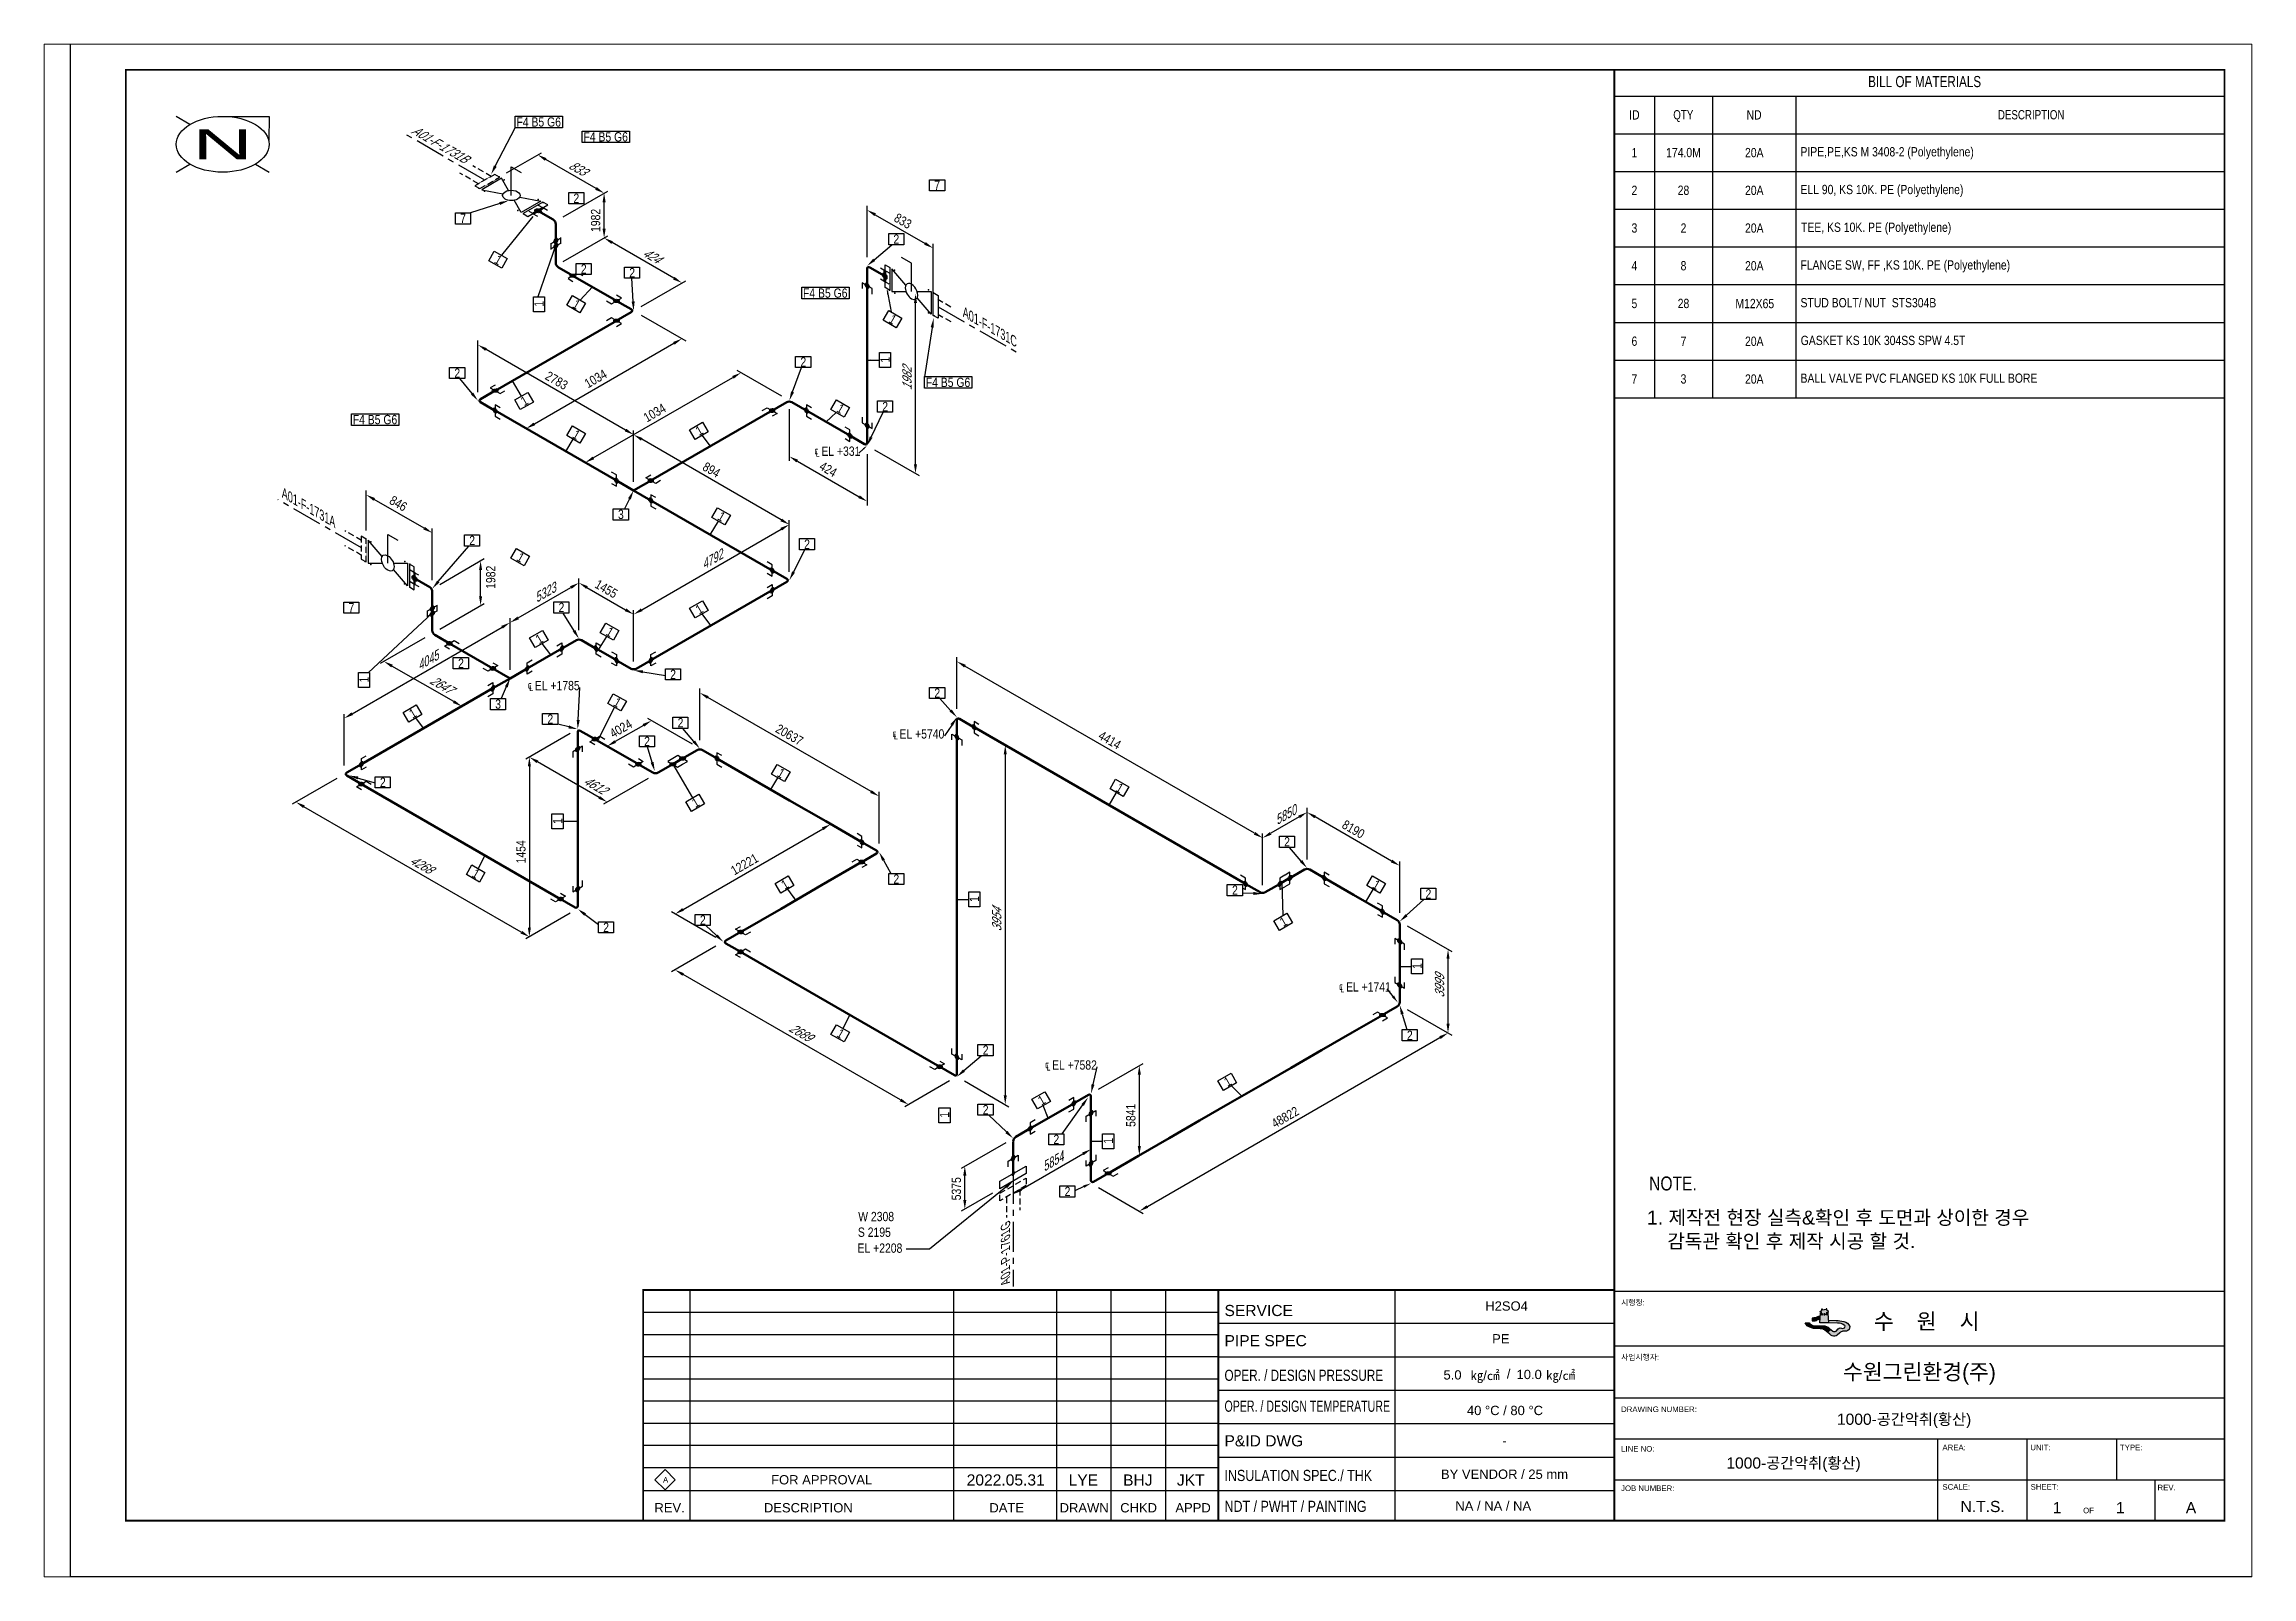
# Paper-space layout '배치1' of a CAD drawing. Header units: millimetres. Extents: x 0 to 588, y -18 to 390.
# The model-space entities are those that its viewports show. They can reach past a viewport. Long polylines and large blocks are cut down to what shows.
import ezdxf
from ezdxf import colors
from ezdxf.entities.mleader import LeaderData, LeaderLine
from ezdxf.enums import TextEntityAlignment as Align
from ezdxf.math import Vec2, Vec3

# ---------------------------------------------------------------- set-up
doc = ezdxf.new("R2010")
doc.units = ezdxf.units.MM
doc.header["$LTSCALE"] = 0.25
doc.linetypes.add('CENTER', pattern=[50.8, 31.75, -6.35, 6.35, -6.35])
doc.linetypes.add('DASHED2', pattern=[9.525, 6.35, -3.175])
for name, color, linetype in [('7', 5, 'Continuous'), ('TITLE', 7, 'Continuous'), ('기기', 6, 'Continuous'), ('밸브', 4, 'Continuous'), ('연속', 7, 'DASHED2'), ('열 추적 선', 7, 'CENTER'), ('용접', 1, 'Continuous'), ('주석', 7, 'Continuous'), ('지시선', 1, 'Continuous'), ('치수', 1, 'Continuous'), ('테이블', 7, 'Continuous')]:
    doc.layers.add(name, color=color, linetype=linetype)
doc.layers.add('파이프 작은 보어', color=30, linetype='Continuous', lineweight=50)
doc.styles.add('AdskIsoAnnotation', font='arial.ttf', dxfattribs={"width": 0.8, "height": 1})
doc.styles.add('AdskIsoMetric', font='arial.ttf', dxfattribs={"width": 0.8, "height": 2.5})
doc.styles.add('AdskIsoMetric-30', font='arial.ttf', dxfattribs={"width": 0.8, "height": 2.5})
doc.styles.add('AdskIsoMetric30', font='arial.ttf', dxfattribs={"width": 0.8, "oblique": 30, "height": 2.5})
doc.styles.add('FF1', font='arial.ttf')
doc.styles.add('MtXpl_', font='')
doc.styles.add('RomanS', font='arial.ttf')
doc.styles.get("Standard").update_dxf_attribs({"font": 'arial.ttf'})
doc.styles.add('굴림', font='')
doc.styles.get('MtXpl_').set_extended_font_data('Gulim')
doc.styles.get('굴림').set_extended_font_data('Gulim')
doc.dimstyles.new('AdskIsoMetric', dxfattribs={"dimtxt": 2.5, "dimasz": 2.5, "dimexe": 1, "dimexo": 2, "dimgap": 0.8, "dimtad": 1, "dimdec": 0, "dimrnd": 1, "dimzin": 0, "dimdsep": 46, "dimtxsty": 'AdskIsoMetric', "dimcen": 0, "dimclrt": 7, "dimadec": 0, "dimazin": 0, "dimtfac": 1, "dimtdec": 0, "dimtmove": 1, "dimatfit": 3, "dimfxl": 0, "dimfrac": 2, "dimtolj": 1, "dimtzin": 0, "dimarcsym": 0})

psp = doc.layouts.new('배치1')

msp = doc.modelspace()

# ---------------------------------------------------------------- texts
at = {"color": 0, "linetype": 'ByBlock', "lineweight": 40, "width": 2}
msp.add_text('N', height=8, dxfattribs=at).set_placement((41, 385), align=Align.MIDDLE_CENTER)
at = {"color": 7, "linetype": 'ByBlock', "lineweight": -2, "style": 'RomanS'}
for s, height, p in [('SERVICE', 3, (310.25, 70.006)), ('시행청:', 1.5, (416.8367, 72.8857)), ('PIPE SPEC', 3, (310.25, 61.8976)), ('사업시행자:', 1.5, (416.8367, 58.1958)), ('DRAWING NUMBER:', 1.5, (416.8367, 44.1958)), ('P&ID DWG ', 3, (310.25, 34.9726)), ('LINE NO:', 1.5, (416.8367, 33.5792)), ('AREA:', 1.5, (503.1903, 33.9438)), ('UNIT:', 1.5, (526.8116, 33.9438)), ('TYPE:', 1.5, (550.8911, 33.9438)), ('JOB NUMBER:', 1.5, (416.8367, 22.9625)), ('SCALE:', 1.5, (503.1903, 23.3271)), ('SHEET:', 1.5, (526.8904, 23.3271)), ('REV.', 1.5, (560.9975, 23.16)), ('OF', 1.5, (541, 17))]:
    msp.add_text(s, height=height, dxfattribs=at).set_placement(p)
at = {"color": 7, "style": 'AdskIsoMetric'}
for s, p in [('H2SO4', (380.3307, 71.457)), ('PE', (382.1701, 62.646)), ('5.0', (369.103, 52.9462)), ('㎏/㎠', (376.3782, 52.8069)), ('/', (386.1261, 53.2022)), ('10.0', (388.7325, 53.0638)), ('㎏/㎠', (396.6965, 52.8657)), ('40 %%DC / 80 %%DC', (375.399, 43.3833)), ('NA / NA / NA', (372.2839, 17.7298))]:
    msp.add_text(s, height=2.5, dxfattribs=at).set_placement(p)
at = {"style": '굴림'}
msp.add_text('수    원    시', height=4.255987, dxfattribs=at).set_placement((484.7572, 66.4683))
at = {"color": 7, "linetype": 'ByBlock', "lineweight": -2, "style": 'RomanS'}
for s, width, p in [('OPER. / DESIGN PRESSURE', 0.75, (310.25, 52.5893)), ('OPER. / DESIGN TEMPERATURE', 0.68, (310.25, 44.281)), ('INSULATION SPEC./ THK', 0.8, (310.25, 25.6643)), ('NDT / PWHT / PAINTING', 0.8, (310.25, 17.356))]:
    msp.add_text(s, height=3, dxfattribs=dict(at, width=width)).set_placement(p)
at = {"style": '굴림'}
msp.add_text('수원그린환경(주)', height=4.25599, dxfattribs=at).set_placement((497, 55), align=Align.MIDDLE_CENTER)
at = {"color": 7, "style": 'AdskIsoMetric'}
for s, p in [('-', (385.5, 36.5)), ('FOR APPROVAL', (201.988, 26)), ('BY VENDOR / 25 mm', (385.5, 27.5))]:
    msp.add_text(s, height=2.5, dxfattribs=at).set_placement(p, align=Align.MIDDLE_CENTER)
at = {"color": 7, "linetype": 'ByBlock', "lineweight": -2, "style": 'RomanS'}
for s, p in [('REV.', (161.1158, 17.2245)), ('DESCRIPTION', (198.4012, 17.2245)), ('DATE', (251.7185, 17.2245)), ('DRAWN', (272.5302, 17.2245)), ('CHKD', (287.1697, 17.2245)), ('APPD', (301.8091, 17.2245))]:
    msp.add_text(s, height=2.5, dxfattribs=at).set_placement(p, align=Align.CENTER)
at = {"color": 7, "linetype": 'ByBlock', "lineweight": -2}
msp.add_text('N.T.S.', height=3, dxfattribs=at).set_placement((514, 17.3202), align=Align.CENTER)
at = {"color": 7}
for tag, p in [('1000-공간악취(황산)', (492.8909, 40.7781)), ('1000-공간악취(황산)', (463.1722, 29)), ('2022.05.31', (251.4515, 24.4518)), ('LYE', (272.32, 24.4243)), ('BHJ', (286.9594, 24.4243)), ('JKT', (301.1751, 24.4243)), ('1', (534, 17)), ('1', (551, 17)), ('A', (570, 17))]:
    msp.add_attdef(tag, text='', height=3, dxfattribs=at).set_placement(p, align=Align.CENTER)
at = {"layer": 'TITLE', "color": 7, "linetype": 'Continuous', "style": 'FF1'}
msp.add_text('A', height=1.4952, dxfattribs=at).set_placement((159.3541, 25.2225))
at = {"layer": '기기', "width": 0.8}
for s, rotation, style, oblique, p in [('A01-F-1731B', 330, 'AdskIsoMetric30', 30, (91.533, 388.0812)), ('A01-F-1731C', 330, 'AdskIsoMetric-30', 330, (239.9157, 338.6789)), ('A01-F-1731A', 330, 'AdskIsoMetric-30', 330, (56.8992, 290.0886)), ('A01-P-1761G', 90, 'AdskIsoMetric-30', 330, (252.6422, 78.9973))]:
    msp.add_text(s, height=2.5, rotation=rotation, dxfattribs=dict(at, style=style, oblique=oblique)).set_placement(p)
at = {"layer": '주석', "style": 'AdskIsoAnnotation', "width": 0.8}
for s, height, p in [('NOTE.', 3.75, (424.3734, 103.7723)), ('W 2308', 2.5, (211.8166, 95.515)), ('S 2195', 2.5, (211.7252, 91.3057)), ('EL +2208', 2.5, (211.6297, 87.0225))]:
    msp.add_text(s, height=height, dxfattribs=at).set_placement(p)
at = {"layer": '주석', "style": 'AdskIsoAnnotation'}
for s, p in [('1. 제작전 현장 실측&확인 후 도면과 상이한 경우 ', (423.7796, 94.6083)), ('   감독관 확인 후 제작 시공 할 것.', (424.9028, 88.2681))]:
    msp.add_text(s, height=3.75, dxfattribs=at).set_placement(p)
at = {"layer": '주석', "char_height": 2.5, "attachment_point": 7, "style": 'AdskIsoAnnotation'}
for s, insert in [('{\\Q0;℄ EL +331}', (200, 301)), ('{\\Q0;℄ EL +1785}', (123, 238)), ('{\\Q0;℄ EL +5740}', (221, 225)), ('{\\Q0;℄ EL +1741}', (341, 157)), ('{\\Q0;℄ EL +7582}', (262, 136))]:
    msp.add_mtext(s, dxfattribs=dict(at, insert=insert))
at = {"layer": '테이블', "width": 0.8}
for s, height, style, p in [('BILL OF MATERIALS', 3, 'MtXpl_', (483.2302, 400.3642)), ('QTY', 2.5, 'MtXpl_', (430.8626, 391.6891)), ('DESCRIPTION', 2.5, 'MtXpl_', (518.0972, 391.6924)), ('20A', 2.5, 'AdskIsoMetric', (450.1426, 381.5188)), ('PIPE,PE,KS M 3408-2 (Polyethylene) ', 2.5, 'AdskIsoMetric', (465.0434, 381.7439)), ('20A', 2.5, 'AdskIsoMetric', (450.1426, 371.3759)), ('ELL 90, KS 10K. PE (Polyethylene) ', 2.5, 'AdskIsoMetric', (465.0379, 371.601)), ('20A', 2.5, 'AdskIsoMetric', (450.1426, 361.233)), ('TEE, KS 10K. PE (Polyethylene) ', 2.5, 'AdskIsoMetric', (465.1934, 361.4581)), ('20A', 2.5, 'AdskIsoMetric', (450.1426, 351.0902)), ('FLANGE SW, FF ,KS 10K. PE (Polyethylene) ', 2.5, 'AdskIsoMetric', (465.0297, 351.3153)), ('M12X65', 2.5, 'AdskIsoMetric', (447.5655, 340.9465)), ('STUD BOLT/ NUT  STS304B', 2.5, 'AdskIsoMetric', (465.0543, 341.1716)), ('20A', 2.5, 'AdskIsoMetric', (450.1426, 330.8045)), ('GASKET KS 10K 304SS SPW 4.5T', 2.5, 'AdskIsoMetric', (465.1102, 331.0296)), ('20A', 2.5, 'AdskIsoMetric', (450.1426, 320.6616)), ('BALL VALVE PVC FLANGED KS 10K FULL BORE', 2.5, 'AdskIsoMetric', (465.0543, 320.8859))]:
    msp.add_text(s, height=height, dxfattribs=dict(at, style=style)).set_placement(p)
at = {"layer": '테이블', "char_height": 2.5, "attachment_point": 5, "style": 'AdskIsoMetric'}
for s, insert, width in [('ID', (420.41, 392.9108), 7.820039), ('ND', (452.5737, 392.9108), 19.370384), ('1', (420.41, 382.7679), 7.820039), ('174.0M', (433.6043, 382.7679), 12.568491), ('2', (420.41, 372.625), 7.820039), ('28', (433.6043, 372.625), 12.568491), ('3', (420.41, 362.4822), 7.820039), ('2', (433.6043, 362.4822), 12.568491), ('4', (420.41, 352.3393), 7.820039), ('8', (433.6043, 352.3393), 12.568491), ('5', (420.41, 342.1965), 7.820039), ('28', (433.6043, 342.1965), 12.568491), ('6', (420.41, 332.0536), 7.820039), ('7', (433.6043, 332.0536), 12.568491), ('7', (420.41, 321.9108), 7.820039), ('3', (433.6043, 321.9108), 12.568491)]:
    msp.add_mtext(s, dxfattribs=dict(at, insert=insert, width=width))

# ---------------------------------------------------------------- blocks, each defined once
blk = doc.blocks.new('플랜지-1-IsoRight')
at = {"color": 0, "linetype": 'ByBlock', "lineweight": -2}
blk.add_wipeout([(0.044, 0.179), (-0.044, 0.23), (-0.044, -0.179), (0.044, -0.23)], dxfattribs=at)
at = {"color": 0, "linetype": 'ByBlock', "lineweight": -2, "extrusion": (0.707107, 0.408248, -0.57735)}
for p, q in [((0.044, 0.179), (-0.044, 0.23)), ((-0.044, 0.23), (-0.044, -0.179)), ((0.044, -0.23), (0.044, 0.179)), ((-0.044, -0.179), (0.044, -0.23))]:
    blk.add_line(p, q, dxfattribs=at)
at = {"color": 0, "linetype": 'ByBlock', "lineweight": -2}
blk.add_wipeout([(0.044, 0.179), (-0.044, 0.23), (-0.044, -0.179), (0.044, -0.23)], dxfattribs=at)
at = {"color": 0, "linetype": 'ByBlock', "lineweight": -2, "extrusion": (0.707107, 0.408248, -0.57735)}
for p, q in [((0.044, 0.179), (-0.044, 0.23)), ((-0.044, 0.23), (-0.044, -0.179)), ((0.044, -0.23), (0.044, 0.179)), ((-0.044, -0.179), (0.044, -0.23))]:
    blk.add_line(p, q, dxfattribs=at)
blk = doc.blocks.new('개스킷-1-IsoRight')
at = {"color": 0, "linetype": 'ByBlock', "lineweight": -2, "extrusion": (1, 0, 0)}
for p in [(-0.044, 0.23), (0.044, 0.179), (-0.053, -0.174), (0.044, -0.23)]:
    blk.add_point(p, dxfattribs=at)
blk = doc.blocks.new('볼 밸브-1-IsoRight')
at = {"color": 0, "linetype": 'ByBlock', "lineweight": -2, "extrusion": (0.707107, 0.408248, -0.57735)}
for p, q in [((-0.101, 0.116), (-0.354, 0.408)), ((-0.354, 0.408), (-0.354, 0)), ((0.101, 0), (0.354, 0)), ((-0.354, 0), (-0.101, 0)), ((0.354, -0.408), (0.101, -0.116)), ((0.113, -0.065), (0.113, -0.065)), ((0.354, 0), (0.354, -0.408))]:
    blk.add_line(p, q, dxfattribs=at)
at = {"linetype": 'ByBlock', "extrusion": (-1.92296e-16, -1.11022e-16, -1)}
for start_param, end_param in [(-0.785398, 2.356194), (2.356194, 5.497787)]:
    blk.add_ellipse((0, 0), major_axis=(-0.08, 0.138), ratio=0.57735, start_param=start_param, end_param=end_param, dxfattribs=at)
blk = doc.blocks.new('Operator_Lever-1-IsoRight')
at = {"color": 0, "linetype": 'ByBlock', "lineweight": -2, "extrusion": (0.707107, 0.408248, -0.57735)}
for p, q in [((0, 0), (0, 0.51)), ((0, 0.51), (0.177, 0.408))]:
    blk.add_line(p, q, dxfattribs=at)
blk = doc.blocks.new('플랜지-2-IsoRight')
at = {"color": 0, "linetype": 'ByBlock', "lineweight": -2}
blk.add_wipeout([(0.044, -0.23), (-0.044, -0.179), (-0.044, 0.23), (0.044, 0.179)], dxfattribs=at)
at = {"color": 0, "linetype": 'ByBlock', "lineweight": -2, "extrusion": (-0.707107, -0.408248, 0.57735)}
for p, q in [((-0.044, -0.179), (-0.044, 0.23)), ((-0.044, 0.23), (0.044, 0.179)), ((0.044, 0.179), (0.044, -0.23)), ((0.044, -0.23), (-0.044, -0.179))]:
    blk.add_line(p, q, dxfattribs=at)
at = {"color": 0, "linetype": 'ByBlock', "lineweight": -2}
blk.add_wipeout([(0.044, -0.23), (-0.044, -0.179), (-0.044, 0.23), (0.044, 0.179)], dxfattribs=at)
at = {"color": 0, "linetype": 'ByBlock', "lineweight": -2, "extrusion": (-0.707107, -0.408248, 0.57735)}
for p, q in [((-0.044, -0.179), (-0.044, 0.23)), ((-0.044, 0.23), (0.044, 0.179)), ((0.044, 0.179), (0.044, -0.23)), ((0.044, -0.23), (-0.044, -0.179))]:
    blk.add_line(p, q, dxfattribs=at)
blk = doc.blocks.new('개스킷-2-IsoRight')
at = {"color": 0, "linetype": 'ByBlock', "lineweight": -2, "extrusion": (-1, 0, 0)}
for p in [(-0.053, 0.235), (0.044, 0.179), (-0.044, -0.179), (0.044, -0.23)]:
    blk.add_point(p, dxfattribs=at)
blk = doc.blocks.new('볼 밸브-2-IsoRight')
at = {"color": 0, "linetype": 'ByBlock', "lineweight": -2, "extrusion": (-0.707107, -0.408248, 0.57735)}
for p, q in [((-0.354, 0), (-0.354, 0.408)), ((-0.354, 0.408), (-0.101, 0.116)), ((-0.101, 0), (-0.354, 0)), ((0.354, 0), (0.101, 0)), ((0.101, -0.116), (0.354, -0.408)), ((0.113, -0.065), (0.113, -0.065)), ((0.354, -0.408), (0.354, 0))]:
    blk.add_line(p, q, dxfattribs=at)
at = {"linetype": 'ByBlock'}
for start_param, end_param in [(-2.356194, 0.785398), (0.785398, 3.926991)]:
    blk.add_ellipse((0, 0), major_axis=(-0.08, 0.138), ratio=0.57735, start_param=start_param, end_param=end_param, dxfattribs=at)
blk = doc.blocks.new('Operator_Lever-2-IsoRight')
at = {"color": 0, "linetype": 'ByBlock', "lineweight": -2, "extrusion": (-0.707107, -0.408248, 0.57735)}
for p, q in [((0, 0), (0, -0.51)), ((0, -0.51), (0.177, -0.612))]:
    blk.add_line(p, q, dxfattribs=at)
blk = doc.blocks.new('플랜지-2-IsoLeft')
at = {"color": 0, "linetype": 'ByBlock', "lineweight": -2}
blk.add_wipeout([(0.221, 0.077), (0.133, 0.128), (-0.221, -0.077), (-0.133, -0.128)], dxfattribs=at)
at = {"color": 0, "linetype": 'ByBlock', "lineweight": -2, "extrusion": (0, -0.816497, -0.57735)}
for p, q in [((0.133, 0.128), (-0.221, -0.077)), ((-0.133, -0.128), (0.221, 0.077)), ((0.221, 0.077), (0.133, 0.128)), ((-0.221, -0.077), (-0.133, -0.128))]:
    blk.add_line(p, q, dxfattribs=at)
at = {"color": 0, "linetype": 'ByBlock', "lineweight": -2}
blk.add_wipeout([(0.221, 0.077), (0.133, 0.128), (-0.221, -0.077), (-0.133, -0.128)], dxfattribs=at)
at = {"color": 0, "linetype": 'ByBlock', "lineweight": -2, "extrusion": (0, -0.816497, -0.57735)}
for p, q in [((0.133, 0.128), (-0.221, -0.077)), ((-0.133, -0.128), (0.221, 0.077)), ((0.221, 0.077), (0.133, 0.128)), ((-0.221, -0.077), (-0.133, -0.128))]:
    blk.add_line(p, q, dxfattribs=at)
blk = doc.blocks.new('개스킷-2-IsoLeft')
at = {"color": 0, "linetype": 'ByBlock', "lineweight": -2, "extrusion": (0, 0, -1)}
for p in [(0.133, 0.128), (0.221, 0.077), (-0.23, -0.071), (-0.133, -0.128)]:
    blk.add_point(p, dxfattribs=at)
blk = doc.blocks.new('볼 밸브-2-IsoLeft')
at = {"color": 0, "linetype": 'ByBlock', "lineweight": -2, "extrusion": (0, -0.816497, -0.57735)}
for p, q in [((-0.177, 0.306), (-0.53, 0.102)), ((-0.53, 0.102), (-0.151, 0.029)), ((-0.05, 0.087), (-0.177, 0.306)), ((0.177, -0.306), (0.05, -0.087)), ((0.113, -0.065), (0.113, -0.065)), ((0.151, -0.029), (0.53, -0.102)), ((0.53, -0.102), (0.177, -0.306))]:
    blk.add_line(p, q, dxfattribs=at)
at = {"linetype": 'ByBlock', "extrusion": (0, 0, -1)}
for start_param, end_param in [(3.926991, 7.068583), (0.785398, 3.926991)]:
    blk.add_ellipse((0, 0), major_axis=(-0.159, 0), ratio=0.57735, start_param=start_param, end_param=end_param, dxfattribs=at)
blk = doc.blocks.new('*D63')
at = {"layer": 'Defpoints', "color": 0}
for p in [(231.93, 357.09), (214.21, 352.32), (231.93, 342.09)]:
    blk.add_point(p, dxfattribs=at)
at = {"layer": '치수', "color": 0, "lineweight": -2}
for p, q in [((214.21, 354.63), (214.21, 368.48)), ((216.37, 366.07), (229.77, 358.34)), ((231.93, 344.4), (231.93, 358.24))]:
    blk.add_line(p, q, dxfattribs=at)
at = {"layer": '치수', "color": 0}
for points in [[(216.58, 366.43), (216.16, 365.71), (214.21, 367.32)], [(229.98, 358.7), (229.56, 357.98), (231.93, 357.09)]]:
    blk.add_solid(points, dxfattribs=at)
at = {"layer": '치수', "color": 7, "insert": (223.83, 364.38), "char_height": 2.5, "attachment_point": 5, "rotation": 330, "style": 'AdskIsoMetric-30'}
blk.add_mtext('\\A1;833', dxfattribs=at)
blk = doc.blocks.new('*D64')
at = {"layer": 'Defpoints', "color": 0}
for p in [(214.21, 352.32), (227.2, 344.82), (214.21, 304.01)]:
    blk.add_point(p, dxfattribs=at)
at = {"layer": '치수', "color": 0, "lineweight": -2}
for p, q in [((227.2, 299.01), (227.2, 342.32)), ((216.21, 302.86), (228.2, 295.94))]:
    blk.add_line(p, q, dxfattribs=at)
at = {"layer": '치수', "color": 0}
for points in [[(226.78, 342.32), (227.61, 342.32), (227.2, 344.82)], [(226.78, 299.01), (227.61, 299.01), (227.2, 296.51)]]:
    blk.add_solid(points, dxfattribs=at)
at = {"layer": '치수', "color": 7, "insert": (224.93, 321.98), "char_height": 2.5, "attachment_point": 5, "rotation": 90, "style": 'AdskIsoMetric30'}
blk.add_mtext('\\A1;1982', dxfattribs=at)
blk = doc.blocks.new('*D65')
at = {"layer": 'Defpoints', "color": 0}
for p in [(193.29, 316.09), (214.21, 304.01), (214.21, 289.01)]:
    blk.add_point(p, dxfattribs=at)
at = {"layer": '치수', "color": 0, "lineweight": -2}
for p, q in [((193.29, 313.78), (193.29, 299.94)), ((195.45, 299.84), (212.04, 290.26)), ((214.21, 301.7), (214.21, 287.86))]:
    blk.add_line(p, q, dxfattribs=at)
at = {"layer": '치수', "color": 0}
for points in [[(195.66, 300.2), (195.24, 299.48), (193.29, 301.09)], [(212.25, 290.62), (211.83, 289.9), (214.21, 289.01)]]:
    blk.add_solid(points, dxfattribs=at)
at = {"layer": '치수', "color": 7, "insert": (203.75, 297.64), "char_height": 2.5, "attachment_point": 5, "rotation": 330, "style": 'AdskIsoMetric-30'}
blk.add_mtext('\\A1;424', dxfattribs=at)
blk = doc.blocks.new('*D66')
at = {"layer": 'Defpoints', "color": 0}
for p in [(180.3, 323.59), (193.29, 316.09), (151.45, 291.94)]:
    blk.add_point(p, dxfattribs=at)
at = {"layer": '치수', "color": 0, "lineweight": -2}
for p, q in [((140.62, 300.69), (178.13, 322.34)), ((191.29, 317.25), (179.3, 324.17))]:
    blk.add_line(p, q, dxfattribs=at)
at = {"layer": '치수', "color": 0}
for points in [[(177.92, 322.7), (178.34, 321.98), (180.3, 323.59)], [(140.42, 301.05), (140.83, 300.32), (138.46, 299.44)]]:
    blk.add_solid(points, dxfattribs=at)
at = {"layer": '치수', "color": 7, "insert": (157.11, 312.82), "char_height": 2.5, "attachment_point": 5, "rotation": 30, "style": 'AdskIsoMetric-30'}
blk.add_mtext('\\A1;1034', dxfattribs=at)
blk = doc.blocks.new('*D67')
at = {"layer": 'Defpoints', "color": 0}
for p in [(79.59, 290.79), (79.59, 278.85), (97.33, 265.55)]:
    blk.add_point(p, dxfattribs=at)
at = {"layer": '치수', "color": 0, "lineweight": -2}
for p, q in [((79.59, 281.16), (79.59, 291.94)), ((95.17, 281.8), (81.76, 289.54)), ((97.33, 267.86), (97.33, 281.7))]:
    blk.add_line(p, q, dxfattribs=at)
at = {"layer": '치수', "color": 0}
for points in [[(81.96, 289.9), (81.55, 289.18), (79.59, 290.79)], [(95.38, 282.16), (94.96, 281.44), (97.33, 280.55)]]:
    blk.add_solid(points, dxfattribs=at)
at = {"layer": '치수', "color": 7, "insert": (88.22, 288.43), "char_height": 2.5, "attachment_point": 5, "rotation": 330, "style": 'AdskIsoMetric-30'}
blk.add_mtext('\\A1;846', dxfattribs=at)
blk = doc.blocks.new('*D68')
at = {"layer": 'Defpoints', "color": 0}
for p in [(110.32, 273.05), (97.33, 265.55), (97.33, 253.5)]:
    blk.add_point(p, dxfattribs=at)
at = {"layer": '치수', "color": 0, "lineweight": -2}
for p, q in [((99.33, 266.7), (111.32, 273.62)), ((110.32, 263.5), (110.32, 270.55)), ((99.33, 254.66), (111.32, 261.58))]:
    blk.add_line(p, q, dxfattribs=at)
at = {"layer": '치수', "color": 0}
for points in [[(109.91, 270.55), (110.74, 270.55), (110.32, 273.05)], [(109.91, 263.5), (110.74, 263.5), (110.32, 261)]]:
    blk.add_solid(points, dxfattribs=at)
at = {"layer": '치수', "color": 7, "insert": (113.07, 268.61), "char_height": 2.5, "attachment_point": 5, "rotation": 90, "style": 'AdskIsoMetric-30'}
blk.add_mtext('\\A1;1982', dxfattribs=at)
blk = doc.blocks.new('*D69')
at = {"layer": 'Defpoints', "color": 0}
for p in [(97.33, 253.5), (84.34, 246), (118.25, 241.43)]:
    blk.add_point(p, dxfattribs=at)
at = {"layer": '치수', "color": 0, "lineweight": -2}
for p, q in [((95.33, 252.35), (83.34, 245.43)), ((103.1, 235.18), (86.51, 244.75))]:
    blk.add_line(p, q, dxfattribs=at)
at = {"layer": '치수', "color": 0}
for points in [[(86.72, 245.11), (86.3, 244.39), (84.34, 246)], [(103.31, 235.54), (102.89, 234.82), (105.26, 233.93)]]:
    blk.add_solid(points, dxfattribs=at)
at = {"layer": '치수', "color": 7, "insert": (99.71, 239.75), "char_height": 2.5, "attachment_point": 5, "rotation": 330, "style": 'AdskIsoMetric30'}
blk.add_mtext('\\A1;2647', dxfattribs=at)
blk = doc.blocks.new('*D70')
at = {"layer": 'Defpoints', "color": 0}
for p in [(125.66, 382.18), (115.33, 376.21), (130.53, 364.37)]:
    blk.add_point(p, dxfattribs=at)
at = {"layer": '치수', "color": 0, "lineweight": -2}
for p, q in [((117.33, 377.36), (126.66, 382.75)), ((141.36, 373.12), (127.83, 380.93)), ((132.53, 365.52), (144.52, 372.44))]:
    blk.add_line(p, q, dxfattribs=at)
at = {"layer": '치수', "color": 0}
for points in [[(128.04, 381.29), (127.62, 380.56), (125.66, 382.18)], [(141.56, 373.48), (141.15, 372.75), (143.52, 371.87)]]:
    blk.add_solid(points, dxfattribs=at)
at = {"layer": '치수', "color": 7, "insert": (136.37, 378.61), "char_height": 2.5, "attachment_point": 5, "rotation": 330, "style": 'AdskIsoMetric30'}
blk.add_mtext('\\A1;833', dxfattribs=at)
blk = doc.blocks.new('*D71')
at = {"layer": 'Defpoints', "color": 0}
for p in [(143.52, 371.87), (130.53, 364.37), (130.53, 352.32)]:
    blk.add_point(p, dxfattribs=at)
at = {"layer": '치수', "color": 0, "lineweight": -2}
for p, q in [((132.53, 365.52), (144.52, 372.44)), ((143.52, 362.32), (143.52, 369.37)), ((132.53, 353.48), (144.52, 360.4))]:
    blk.add_line(p, q, dxfattribs=at)
at = {"layer": '치수', "color": 0}
for points in [[(143.1, 369.37), (143.94, 369.37), (143.52, 371.87)], [(143.1, 362.32), (143.94, 362.32), (143.52, 359.82)]]:
    blk.add_solid(points, dxfattribs=at)
at = {"layer": '치수', "color": 7, "insert": (141.25, 364.54), "char_height": 2.5, "attachment_point": 5, "rotation": 90, "style": 'AdskIsoMetric-30'}
blk.add_mtext('\\A1;1982', dxfattribs=at)
blk = doc.blocks.new('*D72')
at = {"layer": 'Defpoints', "color": 0}
for p in [(143.52, 359.82), (130.53, 352.32), (151.45, 340.25)]:
    blk.add_point(p, dxfattribs=at)
at = {"layer": '치수', "color": 0, "lineweight": -2}
for p, q in [((132.53, 353.48), (144.52, 360.4)), ((162.28, 349), (145.69, 358.57)), ((153.45, 341.4), (165.44, 348.32))]:
    blk.add_line(p, q, dxfattribs=at)
at = {"layer": '치수', "color": 0}
for points in [[(145.89, 358.93), (145.48, 358.21), (143.52, 359.82)], [(162.48, 349.36), (162.07, 348.64), (164.44, 347.75)]]:
    blk.add_solid(points, dxfattribs=at)
at = {"layer": '치수', "color": 7, "insert": (156.23, 355.08), "char_height": 2.5, "attachment_point": 5, "rotation": 330, "style": 'AdskIsoMetric30'}
blk.add_mtext('\\A1;424', dxfattribs=at)
blk = doc.blocks.new('*D73')
at = {"layer": 'Defpoints', "color": 0}
for p in [(151.45, 340.25), (164.44, 332.75), (109.61, 316.09)]:
    blk.add_point(p, dxfattribs=at)
at = {"layer": '치수', "color": 0, "lineweight": -2}
for p, q in [((153.45, 339.09), (165.44, 332.17)), ((124.77, 309.84), (162.28, 331.5))]:
    blk.add_line(p, q, dxfattribs=at)
at = {"layer": '치수', "color": 0}
for points in [[(162.07, 331.86), (162.48, 331.14), (164.44, 332.75)], [(124.56, 310.2), (124.98, 309.48), (122.6, 308.59)]]:
    blk.add_solid(points, dxfattribs=at)
at = {"layer": '치수', "color": 7, "insert": (141.26, 321.98), "char_height": 2.5, "attachment_point": 5, "rotation": 30, "style": 'AdskIsoMetric-30'}
blk.add_mtext('\\A1;1034', dxfattribs=at)
blk = doc.blocks.new('*D74')
at = {"layer": 'Defpoints', "color": 0}
for p in [(151.45, 306.94), (151.45, 291.94), (193.29, 267.78)]:
    blk.add_point(p, dxfattribs=at)
at = {"layer": '치수', "color": 0, "lineweight": -2}
for p, q in [((151.45, 294.25), (151.45, 308.09)), ((191.12, 284.03), (153.62, 305.69)), ((193.29, 270.09), (193.29, 283.94))]:
    blk.add_line(p, q, dxfattribs=at)
at = {"layer": '치수', "color": 0}
for points in [[(153.82, 306.05), (153.41, 305.32), (151.45, 306.94)], [(191.33, 284.39), (190.91, 283.67), (193.29, 282.78)]]:
    blk.add_solid(points, dxfattribs=at)
at = {"layer": '치수', "color": 7, "insert": (172.37, 297.48), "char_height": 2.5, "attachment_point": 5, "rotation": 330, "style": 'AdskIsoMetric-30'}
blk.add_mtext('\\A1;894', dxfattribs=at)
blk = doc.blocks.new('*D75')
at = {"layer": 'Defpoints', "color": 0}
for p in [(109.61, 331.09), (109.61, 316.09), (151.45, 291.94)]:
    blk.add_point(p, dxfattribs=at)
at = {"layer": '치수', "color": 0, "lineweight": -2}
for p, q in [((109.61, 318.4), (109.61, 332.25)), ((149.29, 308.19), (111.78, 329.84)), ((151.45, 294.25), (151.45, 308.09))]:
    blk.add_line(p, q, dxfattribs=at)
at = {"layer": '치수', "color": 0}
for points in [[(111.99, 330.2), (111.57, 329.48), (109.61, 331.09)], [(149.49, 308.55), (149.08, 307.82), (151.45, 306.94)]]:
    blk.add_solid(points, dxfattribs=at)
at = {"layer": '치수', "color": 7, "insert": (130.75, 321.5), "char_height": 2.5, "attachment_point": 5, "rotation": 330, "style": 'AdskIsoMetric-30'}
blk.add_mtext('\\A1;2783', dxfattribs=at)
blk = doc.blocks.new('*D76')
at = {"layer": 'Defpoints', "color": 0}
for p in [(193.29, 282.78), (193.29, 267.78), (151.45, 243.63)]:
    blk.add_point(p, dxfattribs=at)
at = {"layer": '치수', "color": 0, "lineweight": -2}
for p, q in [((153.62, 259.88), (191.12, 281.53)), ((193.29, 270.09), (193.29, 283.94)), ((151.45, 245.93), (151.45, 259.78))]:
    blk.add_line(p, q, dxfattribs=at)
at = {"layer": '치수', "color": 0}
for points in [[(190.91, 281.89), (191.33, 281.17), (193.29, 282.78)], [(153.41, 260.24), (153.82, 259.51), (151.45, 258.63)]]:
    blk.add_solid(points, dxfattribs=at)
at = {"layer": '치수', "color": 7, "insert": (172.37, 273.32), "char_height": 2.5, "attachment_point": 5, "rotation": 30, "style": 'AdskIsoMetric30'}
blk.add_mtext('\\A1;4792', dxfattribs=at)
blk = doc.blocks.new('*D77')
at = {"layer": 'Defpoints', "color": 0}
for p in [(151.45, 258.63), (136.76, 252.11), (151.45, 243.63)]:
    blk.add_point(p, dxfattribs=at)
at = {"layer": '치수', "color": 0, "lineweight": -2}
for p, q in [((136.76, 254.42), (136.76, 268.26)), ((138.92, 265.86), (149.29, 259.88)), ((151.45, 245.93), (151.45, 259.78))]:
    blk.add_line(p, q, dxfattribs=at)
at = {"layer": '치수', "color": 0}
for points in [[(139.13, 266.22), (138.71, 265.5), (136.76, 267.11)], [(149.49, 260.24), (149.08, 259.51), (151.45, 258.63)]]:
    blk.add_solid(points, dxfattribs=at)
at = {"layer": '치수', "color": 7, "insert": (144.1, 265.48), "char_height": 2.5, "attachment_point": 5, "rotation": 330, "style": 'AdskIsoMetric-30'}
blk.add_mtext('\\A1;1455', dxfattribs=at)
blk = doc.blocks.new('*D78')
at = {"layer": 'Defpoints', "color": 0}
for p in [(118.25, 256.43), (118.25, 241.43), (73.67, 215.69)]:
    blk.add_point(p, dxfattribs=at)
at = {"layer": '치수', "color": 0, "lineweight": -2}
for p, q in [((75.83, 231.94), (116.09, 255.18)), ((118.25, 243.74), (118.25, 257.58)), ((73.67, 218), (73.67, 231.84))]:
    blk.add_line(p, q, dxfattribs=at)
at = {"layer": '치수', "color": 0}
for points in [[(115.88, 255.54), (116.3, 254.82), (118.25, 256.43)], [(75.63, 232.3), (76.04, 231.58), (73.67, 230.69)]]:
    blk.add_solid(points, dxfattribs=at)
at = {"layer": '치수', "color": 7, "insert": (95.96, 246.17), "char_height": 2.5, "attachment_point": 5, "rotation": 30, "style": 'AdskIsoMetric30'}
blk.add_mtext('\\A1;4045', dxfattribs=at)
blk = doc.blocks.new('*D79')
at = {"layer": 'Defpoints', "color": 0}
for p in [(136.76, 267.11), (136.76, 252.11), (118.25, 241.43)]:
    blk.add_point(p, dxfattribs=at)
at = {"layer": '치수', "color": 0, "lineweight": -2}
for p, q in [((136.76, 254.42), (136.76, 268.26)), ((120.42, 257.68), (134.59, 265.86)), ((118.25, 243.74), (118.25, 257.58))]:
    blk.add_line(p, q, dxfattribs=at)
at = {"layer": '치수', "color": 0}
for points in [[(134.38, 266.22), (134.8, 265.5), (136.76, 267.11)], [(120.21, 258.04), (120.63, 257.32), (118.25, 256.43)]]:
    blk.add_solid(points, dxfattribs=at)
at = {"layer": '치수', "color": 7, "insert": (127.5, 264.38), "char_height": 2.5, "attachment_point": 5, "rotation": 30, "style": 'AdskIsoMetric30'}
blk.add_mtext('\\A1;5323', dxfattribs=at)
blk = doc.blocks.new('*D80')
at = {"layer": 'Defpoints', "color": 0}
for p in [(73.67, 215.69), (60.68, 208.19), (136.43, 179.45)]:
    blk.add_point(p, dxfattribs=at)
at = {"layer": '치수', "color": 0, "lineweight": -2}
for p, q in [((71.67, 214.53), (59.68, 207.61)), ((121.27, 173.2), (62.84, 206.94)), ((134.43, 178.3), (122.44, 171.38))]:
    blk.add_line(p, q, dxfattribs=at)
at = {"layer": '치수', "color": 0}
for points in [[(63.05, 207.3), (62.63, 206.58), (60.68, 208.19)], [(121.48, 173.56), (121.06, 172.84), (123.44, 171.95)]]:
    blk.add_solid(points, dxfattribs=at)
at = {"layer": '치수', "color": 7, "insert": (94.32, 191.38), "char_height": 2.5, "attachment_point": 5, "rotation": 330, "style": 'AdskIsoMetric30'}
blk.add_mtext('\\A1;4268', dxfattribs=at)
blk = doc.blocks.new('*D81')
at = {"layer": 'Defpoints', "color": 0}
for p in [(136.43, 227.76), (136.43, 179.45), (123.44, 171.95)]:
    blk.add_point(p, dxfattribs=at)
at = {"layer": '치수', "color": 0, "lineweight": -2}
for p, q in [((134.43, 226.61), (122.44, 219.69)), ((123.44, 217.76), (123.44, 174.45)), ((134.43, 178.3), (122.44, 171.38))]:
    blk.add_line(p, q, dxfattribs=at)
at = {"layer": '치수', "color": 0}
for points in [[(123.02, 217.76), (123.85, 217.76), (123.44, 220.26)], [(123.02, 174.45), (123.85, 174.45), (123.44, 171.95)]]:
    blk.add_solid(points, dxfattribs=at)
at = {"layer": '치수', "color": 7, "insert": (121.17, 194.8), "char_height": 2.5, "attachment_point": 5, "rotation": 90, "style": 'AdskIsoMetric-30'}
blk.add_mtext('\\A1;1454', dxfattribs=at)
blk = doc.blocks.new('*D82')
at = {"layer": 'Defpoints', "color": 0}
for p in [(136.43, 227.76), (123.44, 220.26), (157.34, 215.69)]:
    blk.add_point(p, dxfattribs=at)
at = {"layer": '치수', "color": 0, "lineweight": -2}
for p, q in [((134.43, 226.61), (122.44, 219.69)), ((142.19, 209.44), (125.6, 219.01)), ((155.34, 214.53), (143.35, 207.61))]:
    blk.add_line(p, q, dxfattribs=at)
at = {"layer": '치수', "color": 0}
for points in [[(125.81, 219.37), (125.39, 218.65), (123.44, 220.26)], [(142.4, 209.8), (141.98, 209.08), (144.35, 208.19)]]:
    blk.add_solid(points, dxfattribs=at)
at = {"layer": '치수', "color": 7, "insert": (141, 212.74), "char_height": 2.5, "attachment_point": 5, "rotation": 330, "style": 'AdskIsoMetric30'}
blk.add_mtext('\\A1;4612', dxfattribs=at)
blk = doc.blocks.new('*D83')
at = {"layer": 'Defpoints', "color": 0}
for p in [(144.35, 223.19), (169.24, 222.55), (157.34, 215.69)]:
    blk.add_point(p, dxfattribs=at)
at = {"layer": '치수', "color": 0, "lineweight": -2}
for p, q in [((154.08, 228.8), (146.52, 224.44)), ((167.24, 223.71), (155.25, 230.63))]:
    blk.add_line(p, q, dxfattribs=at)
at = {"layer": '치수', "color": 0}
for points in [[(153.88, 229.16), (154.29, 228.44), (156.25, 230.05)], [(146.31, 224.8), (146.73, 224.08), (144.35, 223.19)]]:
    blk.add_solid(points, dxfattribs=at)
at = {"layer": '치수', "color": 7, "insert": (148.04, 227.93), "char_height": 2.5, "attachment_point": 5, "rotation": 30, "style": 'AdskIsoMetric-30'}
blk.add_mtext('\\A1;4024', dxfattribs=at)
blk = doc.blocks.new('*D84')
at = {"layer": 'Defpoints', "color": 0}
for p in [(169.24, 237.55), (169.24, 222.55), (217.42, 194.74)]:
    blk.add_point(p, dxfattribs=at)
at = {"layer": '치수', "color": 0, "lineweight": -2}
for p, q in [((169.24, 224.86), (169.24, 238.71)), ((215.25, 210.99), (171.4, 236.3)), ((217.42, 197.05), (217.42, 210.89))]:
    blk.add_line(p, q, dxfattribs=at)
at = {"layer": '치수', "color": 0}
for points in [[(171.61, 236.66), (171.2, 235.94), (169.24, 237.55)], [(215.46, 211.35), (215.04, 210.63), (217.42, 209.74)]]:
    blk.add_solid(points, dxfattribs=at)
at = {"layer": '치수', "color": 7, "insert": (193.33, 226.26), "char_height": 2.5, "attachment_point": 5, "rotation": 330, "style": 'AdskIsoMetric-30'}
blk.add_mtext('\\A1;20637', dxfattribs=at)
blk = doc.blocks.new('*D85')
at = {"layer": 'Defpoints', "color": 0}
for p in [(204.43, 202.24), (217.42, 194.74), (175.58, 170.58)]:
    blk.add_point(p, dxfattribs=at)
at = {"layer": '치수', "color": 0, "lineweight": -2}
for p, q in [((164.75, 179.33), (202.26, 200.99)), ((173.58, 171.74), (161.59, 178.66))]:
    blk.add_line(p, q, dxfattribs=at)
at = {"layer": '치수', "color": 0}
for points in [[(202.05, 201.35), (202.47, 200.63), (204.43, 202.24)], [(164.55, 179.69), (164.96, 178.97), (162.59, 178.08)]]:
    blk.add_solid(points, dxfattribs=at)
at = {"layer": '치수', "color": 7, "insert": (181.26, 191.46), "char_height": 2.5, "attachment_point": 5, "rotation": 30, "style": 'AdskIsoMetric-30'}
blk.add_mtext('\\A1;12221', dxfattribs=at)
blk = doc.blocks.new('*D86')
at = {"layer": 'Defpoints', "color": 0}
for p in [(175.58, 170.58), (162.59, 163.08), (238.34, 134.35)]:
    blk.add_point(p, dxfattribs=at)
at = {"layer": '치수', "color": 0, "lineweight": -2}
for p, q in [((173.58, 169.43), (161.59, 162.51)), ((223.18, 128.1), (164.75, 161.83)), ((236.34, 133.2), (224.35, 126.27))]:
    blk.add_line(p, q, dxfattribs=at)
at = {"layer": '치수', "color": 0}
for points in [[(164.96, 162.19), (164.55, 161.47), (162.59, 163.08)], [(223.39, 128.46), (222.97, 127.74), (225.35, 126.85)]]:
    blk.add_solid(points, dxfattribs=at)
at = {"layer": '치수', "color": 7, "insert": (196.23, 146.28), "char_height": 2.5, "attachment_point": 5, "rotation": 330, "style": 'AdskIsoMetric30'}
blk.add_mtext('\\A1;2689', dxfattribs=at)
blk = doc.blocks.new('*D87')
at = {"layer": 'Defpoints', "color": 0}
for p in [(238.34, 230.97), (238.34, 134.35), (251.33, 126.85)]:
    blk.add_point(p, dxfattribs=at)
at = {"layer": '치수', "color": 0, "lineweight": -2}
for p, q in [((251.33, 220.97), (251.33, 129.35)), ((240.34, 133.2), (252.33, 126.27))]:
    blk.add_line(p, q, dxfattribs=at)
at = {"layer": '치수', "color": 0}
for points in [[(250.91, 220.97), (251.74, 220.97), (251.33, 223.47)], [(250.91, 129.35), (251.74, 129.35), (251.33, 126.85)]]:
    blk.add_solid(points, dxfattribs=at)
at = {"layer": '치수', "color": 7, "insert": (249.06, 176.47), "char_height": 2.5, "attachment_point": 5, "rotation": 90, "style": 'AdskIsoMetric30'}
blk.add_mtext('\\A1;3954', dxfattribs=at)
blk = doc.blocks.new('*D88')
at = {"layer": 'Defpoints', "color": 0}
for p in [(238.34, 245.97), (238.34, 230.97), (320.5, 183.53)]:
    blk.add_point(p, dxfattribs=at)
at = {"layer": '치수', "color": 0, "lineweight": -2}
for p, q in [((238.34, 233.28), (238.34, 247.13)), ((318.33, 199.78), (240.5, 244.72)), ((320.5, 185.84), (320.5, 199.69))]:
    blk.add_line(p, q, dxfattribs=at)
at = {"layer": '치수', "color": 0}
for points in [[(240.71, 245.08), (240.29, 244.36), (238.34, 245.97)], [(318.54, 200.14), (318.13, 199.42), (320.5, 198.53)]]:
    blk.add_solid(points, dxfattribs=at)
at = {"layer": '치수', "color": 7, "insert": (279.42, 224.84), "char_height": 2.5, "attachment_point": 5, "rotation": 330, "style": 'AdskIsoMetric-30'}
blk.add_mtext('\\A1;4414', dxfattribs=at)
blk = doc.blocks.new('*D89')
at = {"layer": 'Defpoints', "color": 0}
for p in [(320.5, 198.53), (332.45, 190.43), (320.5, 183.53)]:
    blk.add_point(p, dxfattribs=at)
at = {"layer": '치수', "color": 0, "lineweight": -2}
for p, q in [((330.28, 204.18), (322.66, 199.78)), ((332.45, 192.74), (332.45, 206.59)), ((320.5, 185.84), (320.5, 199.69))]:
    blk.add_line(p, q, dxfattribs=at)
at = {"layer": '치수', "color": 0}
for points in [[(330.08, 204.54), (330.49, 203.82), (332.45, 205.43)], [(322.46, 200.14), (322.87, 199.42), (320.5, 198.53)]]:
    blk.add_solid(points, dxfattribs=at)
at = {"layer": '치수', "color": 7, "insert": (326.47, 204.6), "char_height": 2.5, "attachment_point": 5, "rotation": 30, "style": 'AdskIsoMetric30'}
blk.add_mtext('\\A1;5850', dxfattribs=at)
blk = doc.blocks.new('*D90')
at = {"layer": 'Defpoints', "color": 0}
for p in [(332.45, 205.43), (332.45, 190.43), (357.33, 176.07)]:
    blk.add_point(p, dxfattribs=at)
at = {"layer": '치수', "color": 0, "lineweight": -2}
for p, q in [((332.45, 192.74), (332.45, 206.59)), ((355.17, 192.32), (334.61, 204.18)), ((357.33, 178.38), (357.33, 192.22))]:
    blk.add_line(p, q, dxfattribs=at)
at = {"layer": '치수', "color": 0}
for points in [[(334.82, 204.54), (334.41, 203.82), (332.45, 205.43)], [(355.37, 192.68), (354.96, 191.96), (357.33, 191.07)]]:
    blk.add_solid(points, dxfattribs=at)
at = {"layer": '치수', "color": 7, "insert": (344.89, 200.87), "char_height": 2.5, "attachment_point": 5, "rotation": 330, "style": 'AdskIsoMetric-30'}
blk.add_mtext('\\A1;8190', dxfattribs=at)
blk = doc.blocks.new('*D91')
at = {"layer": 'Defpoints', "color": 0}
for p in [(357.33, 176.07), (370.32, 168.57), (357.33, 153.6)]:
    blk.add_point(p, dxfattribs=at)
at = {"layer": '치수', "color": 0, "lineweight": -2}
for p, q in [((359.33, 174.91), (371.32, 167.99)), ((370.32, 148.6), (370.32, 166.07)), ((359.33, 152.44), (371.32, 145.52))]:
    blk.add_line(p, q, dxfattribs=at)
at = {"layer": '치수', "color": 0}
for points in [[(369.91, 166.07), (370.74, 166.07), (370.32, 168.57)], [(369.91, 148.6), (370.74, 148.6), (370.32, 146.1)]]:
    blk.add_solid(points, dxfattribs=at)
at = {"layer": '치수', "color": 7, "insert": (368.06, 158.64), "char_height": 2.5, "attachment_point": 5, "rotation": 90, "style": 'AdskIsoMetric30'}
blk.add_mtext('\\A1;3999', dxfattribs=at)
blk = doc.blocks.new('*D92')
at = {"layer": 'Defpoints', "color": 0}
for p in [(357.33, 153.6), (370.32, 146.1), (274.37, 105.7)]:
    blk.add_point(p, dxfattribs=at)
at = {"layer": '치수', "color": 0, "lineweight": -2}
for p, q in [((359.33, 152.44), (371.32, 145.52)), ((289.52, 99.45), (368.16, 144.85)), ((276.37, 104.55), (288.36, 97.62))]:
    blk.add_line(p, q, dxfattribs=at)
at = {"layer": '치수', "color": 0}
for points in [[(367.95, 145.21), (368.37, 144.49), (370.32, 146.1)], [(289.32, 99.81), (289.73, 99.09), (287.36, 98.2)]]:
    blk.add_solid(points, dxfattribs=at)
at = {"layer": '치수', "color": 7, "insert": (326.57, 123.46), "char_height": 2.5, "attachment_point": 5, "rotation": 30, "style": 'AdskIsoMetric-30'}
blk.add_mtext('\\A1;48822', dxfattribs=at)
blk = doc.blocks.new('*D93')
at = {"layer": 'Defpoints', "color": 0}
for p in [(274.37, 129.86), (287.36, 113.2), (274.37, 105.7)]:
    blk.add_point(p, dxfattribs=at)
at = {"layer": '치수', "color": 0, "lineweight": -2}
for p, q in [((276.37, 131.01), (288.36, 137.93)), ((287.36, 134.86), (287.36, 115.7))]:
    blk.add_line(p, q, dxfattribs=at)
at = {"layer": '치수', "color": 0}
for points in [[(286.94, 134.86), (287.78, 134.86), (287.36, 137.36)], [(286.94, 115.7), (287.78, 115.7), (287.36, 113.2)]]:
    blk.add_solid(points, dxfattribs=at)
at = {"layer": '치수', "color": 7, "insert": (285.09, 123.97), "char_height": 2.5, "attachment_point": 5, "rotation": 90, "style": 'AdskIsoMetric-30'}
blk.add_mtext('\\A1;5841', dxfattribs=at)
blk = doc.blocks.new('*D94')
at = {"layer": 'Defpoints', "color": 0}
for p in [(274.37, 129.86), (253.45, 117.78), (274.37, 114.86)]:
    blk.add_point(p, dxfattribs=at)
at = {"layer": '치수', "color": 0, "lineweight": -2}
for p, q in [((253.45, 115.47), (253.45, 101.62)), ((255.62, 104.03), (272.2, 113.61))]:
    blk.add_line(p, q, dxfattribs=at)
at = {"layer": '치수', "color": 0}
for points in [[(272, 113.97), (272.41, 113.25), (274.37, 114.86)], [(255.41, 104.39), (255.82, 103.67), (253.45, 102.78)]]:
    blk.add_solid(points, dxfattribs=at)
at = {"layer": '치수', "color": 7, "insert": (263.91, 111.44), "char_height": 2.5, "attachment_point": 5, "rotation": 30, "style": 'AdskIsoMetric30'}
blk.add_mtext('\\A1;5854', dxfattribs=at)
blk = doc.blocks.new('*D95')
at = {"layer": 'Defpoints', "color": 0}
for p in [(253.45, 117.78), (240.46, 110.28), (249.91, 104.21)]:
    blk.add_point(p, dxfattribs=at)
at = {"layer": '치수', "color": 0, "lineweight": -2}
for p, q in [((251.45, 116.62), (239.46, 109.7)), ((240.46, 101.25), (240.46, 107.78)), ((247.91, 103.05), (239.46, 98.17))]:
    blk.add_line(p, q, dxfattribs=at)
at = {"layer": '치수', "color": 0}
for points in [[(240.04, 107.78), (240.88, 107.78), (240.46, 110.28)], [(240.04, 101.25), (240.88, 101.25), (240.46, 98.75)]]:
    blk.add_solid(points, dxfattribs=at)
at = {"layer": '치수', "color": 7, "insert": (238.19, 104.23), "char_height": 2.5, "attachment_point": 5, "rotation": 90, "style": 'AdskIsoMetric-30'}
blk.add_mtext('\\A1;5375', dxfattribs=at)
blk = doc.blocks.new('엘보우-1-Iso2DSkew0')
at = {"color": 0, "linetype": 'ByBlock', "lineweight": -2, "extrusion": (-0.707107, 0.408248, -0.57735)}
for p, q in [((0.69, 0.4), (5.3, 3.06)), ((0, -6.12), (0, -0.8))]:
    blk.add_line(p, q, dxfattribs=at)
at = {"linetype": 'ByBlock', "extrusion": (1.92296e-16, -1.11022e-16, -1)}
blk.add_ellipse((0.69, -0.4), major_axis=(0.489, 0.846), ratio=0.57735, start_param=-2.356194, end_param=-0.785398, dxfattribs=at)
blk = doc.blocks.new('엘보우-1-Iso2DSkew90')
at = {"color": 0, "linetype": 'ByBlock', "lineweight": -2, "extrusion": (-0.707107, 0.408248, -0.57735)}
for p, q in [((-5.3, -3.06), (-0.69, -0.4)), ((0, -0.8), (0, -6.12))]:
    blk.add_line(p, q, dxfattribs=at)
at = {"linetype": 'ByBlock', "extrusion": (-5.17926e-17, -3.41963e-17, -1)}
blk.add_ellipse((-0.69, -1.2), major_axis=(0.489, 0.846), ratio=0.57735, start_param=-0.785398, end_param=0.785398, dxfattribs=at)
blk = doc.blocks.new('엘보우-1-Iso2DSkew180')
at = {"color": 0, "linetype": 'ByBlock', "lineweight": -2, "extrusion": (0.707107, -0.408248, 0.57735)}
for p, q in [((0, 6.12), (0, 0.8)), ((0.69, 0.4), (5.3, 3.06))]:
    blk.add_line(p, q, dxfattribs=at)
at = {"linetype": 'ByBlock'}
blk.add_ellipse((0.69, 1.2), major_axis=(0.489, 0.846), ratio=0.57735, start_param=2.356194, end_param=3.926991, dxfattribs=at)
blk = doc.blocks.new('엘보우-2-Iso2DSkew90')
at = {"color": 0, "linetype": 'ByBlock', "lineweight": -2, "extrusion": (3.51442e-10, -0.816497, -0.57735)}
for p, q in [((-0.69, 0.4), (-5.3, 3.06)), ((5.3, 3.06), (0.69, 0.4))]:
    blk.add_line(p, q, dxfattribs=at)
at = {"linetype": 'ByBlock', "extrusion": (-9.92531e-17, 3.33067e-16, -1)}
blk.add_ellipse((0, 0.8), major_axis=(-0.977, 0), ratio=0.57735, start_param=3.926991, end_param=5.497787, dxfattribs=at)
blk = doc.blocks.new('엘보우-3-Iso2DSkew90')
at = {"color": 0, "linetype": 'ByBlock', "lineweight": -2, "extrusion": (-0.707107, -0.408248, 0.57735)}
for p, q in [((0, -0.8), (0, -6.12)), ((5.3, -3.06), (0.69, -0.4))]:
    blk.add_line(p, q, dxfattribs=at)
at = {"linetype": 'ByBlock'}
blk.add_ellipse((0.69, -1.2), major_axis=(-0.489, 0.846), ratio=0.57735, start_param=-0.785398, end_param=0.785398, dxfattribs=at)
blk = doc.blocks.new('엘보우-2-Iso2DSkew180')
at = {"color": 0, "linetype": 'ByBlock', "lineweight": -2, "extrusion": (0.707107, 0.408248, -0.57735)}
for p, q in [((0, 6.12), (0, 0.8)), ((-0.69, 0.4), (-5.3, 3.06))]:
    blk.add_line(p, q, dxfattribs=at)
at = {"linetype": 'ByBlock', "extrusion": (-4.84459e-16, -2.15604e-16, -1)}
blk.add_ellipse((-0.69, 1.2), major_axis=(-0.489, 0.846), ratio=0.57735, start_param=2.356194, end_param=3.926991, dxfattribs=at)
blk = doc.blocks.new('엘보우-4-Iso2DSkew90')
at = {"color": 0, "linetype": 'ByBlock', "lineweight": -2, "extrusion": (2.99877e-10, -0.816497, -0.57735)}
for p, q in [((0.69, 0.4), (5.3, 3.06)), ((5.3, -3.06), (0.69, -0.4))]:
    blk.add_line(p, q, dxfattribs=at)
at = {"linetype": 'ByBlock', "extrusion": (-2.10573e-17, -7.73376e-27, -1)}
blk.add_ellipse((1.38, 0), major_axis=(-0.977, 0), ratio=0.57735, start_param=-0.785398, end_param=0.785398, dxfattribs=at)
blk = doc.blocks.new('엘보우-5-Iso2DSkew90')
at = {"color": 0, "linetype": 'ByBlock', "lineweight": -2, "extrusion": (0.707107, -0.408248, 0.57735)}
for p, q in [((0, 0.8), (0, 6.12)), ((-5.3, -3.06), (-0.69, -0.4))]:
    blk.add_line(p, q, dxfattribs=at)
at = {"linetype": 'ByBlock'}
blk.add_ellipse((-0.69, 0.4), major_axis=(0.489, 0.846), ratio=0.57735, start_param=3.926991, end_param=5.497787, dxfattribs=at)
blk = doc.blocks.new('엘보우-6-Iso2DSkew90')
at = {"color": 0, "linetype": 'ByBlock', "lineweight": -2, "extrusion": (0, 0.816497, 0.57735)}
for p, q in [((-0.69, -0.4), (-5.3, -3.06)), ((5.3, -3.06), (0.69, -0.4))]:
    blk.add_line(p, q, dxfattribs=at)
at = {"linetype": 'ByBlock'}
blk.add_ellipse((0, -0.8), major_axis=(-0.977, 0), ratio=0.57735, start_param=-2.356194, end_param=-0.785398, dxfattribs=at)
blk = doc.blocks.new('엘보우-2-Iso2DSkew0')
at = {"color": 0, "linetype": 'ByBlock', "lineweight": -2, "extrusion": (-0.707107, -0.408248, 0.57735)}
for p, q in [((-0.69, 0.4), (-5.3, 3.06)), ((0, -6.12), (0, -0.8))]:
    blk.add_line(p, q, dxfattribs=at)
at = {"linetype": 'ByBlock'}
blk.add_ellipse((-0.69, -0.4), major_axis=(-0.489, 0.846), ratio=0.57735, start_param=-2.356194, end_param=-0.785398, dxfattribs=at)
blk = doc.blocks.new('엘보우-7-Iso2DSkew90')
at = {"color": 0, "linetype": 'ByBlock', "lineweight": -2, "extrusion": (3.04683e-10, -0.816497, -0.57735)}
for p, q in [((-0.69, 0.4), (-5.3, 3.06)), ((5.3, 3.06), (0.69, 0.4))]:
    blk.add_line(p, q, dxfattribs=at)
at = {"linetype": 'ByBlock', "extrusion": (1.10889e-16, 1.11022e-16, -1)}
blk.add_ellipse((0, 0.8), major_axis=(-0.977, 0), ratio=0.57735, start_param=3.926991, end_param=5.497787, dxfattribs=at)
blk = doc.blocks.new('엘보우-8-Iso2DSkew90')
at = {"color": 0, "linetype": 'ByBlock', "lineweight": -2, "extrusion": (-0.707107, -0.408248, 0.57735)}
for p, q in [((0, -0.8), (0, -6.12)), ((5.3, -3.06), (0.69, -0.4))]:
    blk.add_line(p, q, dxfattribs=at)
at = {"linetype": 'ByBlock'}
blk.add_ellipse((0.69, -1.2), major_axis=(-0.489, 0.846), ratio=0.57735, start_param=-0.785398, end_param=0.785398, dxfattribs=at)
blk = doc.blocks.new('엘보우-3-Iso2DSkew180')
at = {"color": 0, "linetype": 'ByBlock', "lineweight": -2, "extrusion": (0.707107, 0.408248, -0.57735)}
for p, q in [((0, 6.12), (0, 0.8)), ((-0.69, 0.4), (-5.3, 3.06))]:
    blk.add_line(p, q, dxfattribs=at)
at = {"linetype": 'ByBlock', "extrusion": (-9.24296e-17, -1.17463e-16, -1)}
blk.add_ellipse((-0.69, 1.2), major_axis=(-0.489, 0.846), ratio=0.57735, start_param=2.356194, end_param=3.926991, dxfattribs=at)
blk = doc.blocks.new('엘보우-9-Iso2DSkew90')
at = {"color": 0, "linetype": 'ByBlock', "lineweight": -2, "extrusion": (3.11807e-10, -0.816497, -0.57735)}
for p, q in [((0.69, 0.4), (5.3, 3.06)), ((5.3, -3.06), (0.69, -0.4))]:
    blk.add_line(p, q, dxfattribs=at)
at = {"linetype": 'ByBlock', "extrusion": (6.94052e-17, 5.55112e-17, -1)}
blk.add_ellipse((1.38, 0), major_axis=(-0.977, 0), ratio=0.57735, start_param=-0.785398, end_param=0.785398, dxfattribs=at)
blk = doc.blocks.new('엘보우-10-Iso2DSkew90')
at = {"color": 0, "linetype": 'ByBlock', "lineweight": -2, "extrusion": (0, 0.816497, 0.57735)}
for p, q in [((-0.69, 0.4), (-5.3, 3.06)), ((-5.3, -3.06), (-0.69, -0.4))]:
    blk.add_line(p, q, dxfattribs=at)
at = {"linetype": 'ByBlock'}
blk.add_ellipse((-1.38, 0), major_axis=(-0.977, 0), ratio=0.57735, start_param=2.356194, end_param=3.926991, dxfattribs=at)
blk = doc.blocks.new('엘보우-11-Iso2DSkew90')
at = {"color": 0, "linetype": 'ByBlock', "lineweight": -2, "extrusion": (0, 0.816497, 0.57735)}
for p, q in [((-0.69, -0.4), (-5.3, -3.06)), ((5.3, -3.06), (0.69, -0.4))]:
    blk.add_line(p, q, dxfattribs=at)
at = {"linetype": 'ByBlock'}
blk.add_ellipse((0, -0.8), major_axis=(-0.977, 0), ratio=0.57735, start_param=-2.356194, end_param=-0.785398, dxfattribs=at)
blk = doc.blocks.new('티-1-Iso2DSkew90')
at = {"color": 0, "linetype": 'ByBlock', "lineweight": -2, "extrusion": (0, 0.816497, 0.57735)}
for p, q in [((0, 0), (-5.3, 3.06)), ((0, 0), (4.61, 2.66)), ((-4.61, -2.66), (0, 0))]:
    blk.add_line(p, q, dxfattribs=at)
blk = doc.blocks.new('엘보우-12-Iso2DSkew90')
at = {"color": 0, "linetype": 'ByBlock', "lineweight": -2, "extrusion": (0.707107, 0.408248, -0.57735)}
for p, q in [((0, 0.8), (0, 6.12)), ((5.3, -3.06), (0.69, -0.4))]:
    blk.add_line(p, q, dxfattribs=at)
at = {"linetype": 'ByBlock', "extrusion": (-1.16467e-16, -1.31341e-16, -1)}
blk.add_ellipse((0.69, 0.4), major_axis=(-0.489, 0.846), ratio=0.57735, start_param=3.926991, end_param=5.497787, dxfattribs=at)
blk = doc.blocks.new('엘보우-3-Iso2DSkew0')
at = {"color": 0, "linetype": 'ByBlock', "lineweight": -2, "extrusion": (-0.707107, -0.408248, 0.57735)}
for p, q in [((-0.69, 0.4), (-5.3, 3.06)), ((0, -6.12), (0, -0.8))]:
    blk.add_line(p, q, dxfattribs=at)
at = {"linetype": 'ByBlock'}
blk.add_ellipse((-0.69, -0.4), major_axis=(-0.489, 0.846), ratio=0.57735, start_param=-2.356194, end_param=-0.785398, dxfattribs=at)
blk = doc.blocks.new('엘보우-13-Iso2DSkew90')
at = {"color": 0, "linetype": 'ByBlock', "lineweight": -2, "extrusion": (2.79591e-10, -0.816497, -0.57735)}
for p, q in [((-5.3, -3.06), (-0.69, -0.4)), ((0.69, -0.4), (5.3, -3.06))]:
    blk.add_line(p, q, dxfattribs=at)
at = {"linetype": 'ByBlock', "extrusion": (1.07448e-16, 3.67931e-26, -1)}
blk.add_ellipse((0, -0.8), major_axis=(-0.977, 0), ratio=0.57735, start_param=0.785398, end_param=2.356194, dxfattribs=at)
blk = doc.blocks.new('엘보우-14-Iso2DSkew90')
at = {"color": 0, "linetype": 'ByBlock', "lineweight": -2, "extrusion": (0, 0.816497, 0.57735)}
for p, q in [((-5.3, 3.06), (-0.69, 0.4)), ((0.69, 0.4), (5.3, 3.06))]:
    blk.add_line(p, q, dxfattribs=at)
at = {"linetype": 'ByBlock'}
blk.add_ellipse((0, 0.8), major_axis=(-0.977, 0), ratio=0.57735, start_param=0.785398, end_param=2.356194, dxfattribs=at)
blk = doc.blocks.new('엘보우-15-Iso2DSkew90')
at = {"color": 0, "linetype": 'ByBlock', "lineweight": -2, "extrusion": (0, 0.816497, 0.57735)}
for p, q in [((-0.69, 0.4), (-5.3, 3.06)), ((-5.3, -3.06), (-0.69, -0.4))]:
    blk.add_line(p, q, dxfattribs=at)
at = {"linetype": 'ByBlock'}
blk.add_ellipse((-1.38, 0), major_axis=(-0.977, 0), ratio=0.57735, start_param=2.356194, end_param=3.926991, dxfattribs=at)
blk = doc.blocks.new('티-2-Iso2DSkew90')
at = {"color": 0, "linetype": 'ByBlock', "lineweight": -2, "extrusion": (3.05866e-10, -0.816497, -0.57735)}
for p, q in [((0, 0), (-4.61, 2.66)), ((0, 0), (5.3, 3.06)), ((4.61, -2.66), (0, 0))]:
    blk.add_line(p, q, dxfattribs=at)
blk = doc.blocks.new('엘보우-16-Iso2DSkew90')
at = {"color": 0, "linetype": 'ByBlock', "lineweight": -2, "extrusion": (3.00222e-10, -0.816497, -0.57735)}
for p, q in [((0.69, 0.4), (5.3, 3.06)), ((5.3, -3.06), (0.69, -0.4))]:
    blk.add_line(p, q, dxfattribs=at)
at = {"linetype": 'ByBlock', "extrusion": (8.82772e-17, -5.55112e-17, -1)}
blk.add_ellipse((1.38, 0), major_axis=(-0.977, 0), ratio=0.57735, start_param=-0.785398, end_param=0.785398, dxfattribs=at)
blk = doc.blocks.new('엘보우-17-Iso2DSkew90')
at = {"color": 0, "linetype": 'ByBlock', "lineweight": -2, "extrusion": (3.07394e-10, -0.816497, -0.57735)}
for p, q in [((-5.3, -3.06), (-0.69, -0.4)), ((0.69, -0.4), (5.3, -3.06))]:
    blk.add_line(p, q, dxfattribs=at)
at = {"linetype": 'ByBlock', "extrusion": (4.92634e-17, 1.11022e-16, -1)}
blk.add_ellipse((0, -0.8), major_axis=(-0.977, 0), ratio=0.57735, start_param=0.785398, end_param=2.356194, dxfattribs=at)
blk = doc.blocks.new('엘보우-18-Iso2DSkew90')
at = {"color": 0, "linetype": 'ByBlock', "lineweight": -2, "extrusion": (0, 0.816497, 0.57735)}
for p, q in [((-0.69, 0.4), (-5.3, 3.06)), ((-5.3, -3.06), (-0.69, -0.4))]:
    blk.add_line(p, q, dxfattribs=at)
at = {"linetype": 'ByBlock'}
blk.add_ellipse((-1.38, 0), major_axis=(-0.977, 0), ratio=0.57735, start_param=2.356194, end_param=3.926991, dxfattribs=at)
blk = doc.blocks.new('엘보우-4-Iso2DSkew0')
at = {"color": 0, "linetype": 'ByBlock', "lineweight": -2, "extrusion": (0.707107, 0.408248, -0.57735)}
for p, q in [((0, -6.12), (0, -0.8)), ((0.69, -0.4), (5.3, -3.06))]:
    blk.add_line(p, q, dxfattribs=at)
at = {"linetype": 'ByBlock', "extrusion": (-1.16467e-16, -1.31341e-16, -1)}
blk.add_ellipse((0.69, -1.2), major_axis=(-0.489, 0.846), ratio=0.57735, start_param=-0.785398, end_param=0.785398, dxfattribs=at)
blk = doc.blocks.new('엘보우-19-Iso2DSkew90')
at = {"color": 0, "linetype": 'ByBlock', "lineweight": -2, "extrusion": (-0.707107, -0.408248, 0.57735)}
for p, q in [((0, 0.8), (0, 6.12)), ((-5.3, 3.06), (-0.69, 0.4))]:
    blk.add_line(p, q, dxfattribs=at)
at = {"linetype": 'ByBlock'}
blk.add_ellipse((-0.69, 1.2), major_axis=(-0.489, 0.846), ratio=0.57735, start_param=2.356194, end_param=3.926991, dxfattribs=at)
blk = doc.blocks.new('엘보우-20-Iso2DSkew90')
at = {"color": 0, "linetype": 'ByBlock', "lineweight": -2, "extrusion": (0.707107, 0.408248, -0.57735)}
for p, q in [((0, 0.8), (0, 6.12)), ((5.3, -3.06), (0.69, -0.4))]:
    blk.add_line(p, q, dxfattribs=at)
at = {"linetype": 'ByBlock', "extrusion": (-1.79415e-16, 8.87111e-17, -1)}
blk.add_ellipse((0.69, 0.4), major_axis=(-0.489, 0.846), ratio=0.57735, start_param=3.926991, end_param=5.497787, dxfattribs=at)
blk = doc.blocks.new('엘보우-5-Iso2DSkew0')
at = {"color": 0, "linetype": 'ByBlock', "lineweight": -2, "extrusion": (-0.707107, -0.408248, 0.57735)}
for p, q in [((-0.69, 0.4), (-5.3, 3.06)), ((0, -6.12), (0, -0.8))]:
    blk.add_line(p, q, dxfattribs=at)
at = {"linetype": 'ByBlock'}
blk.add_ellipse((-0.69, -0.4), major_axis=(-0.489, 0.846), ratio=0.57735, start_param=-2.356194, end_param=-0.785398, dxfattribs=at)
blk = doc.blocks.new('SocketWeld-2-IsoRight')
blk.add_hatch(color=256).paths.add_polyline_path([(0.006, -0.044), (0.006, -0.044), (0.006, -0.044), (0.006, -0.044), (0.006, -0.044), (0.007, -0.044), (0.007, -0.044), (0.007, -0.044), (0.007, -0.044), (0.007, -0.044), (0.008, -0.044), (0.008, -0.044), (0.008, -0.044), (0.008, -0.044), (0.009, -0.044), (0.009, -0.044), (0.009, -0.044), (0.009, -0.044), (0.009, -0.044), (0.01, -0.044), (0.01, -0.044), (0.01, -0.044), (0.01, -0.044), (0.01, -0.045), (0.011, -0.045), (0.011, -0.045), (0.011, -0.045), (0.011, -0.045), (0.012, -0.045), (0.012, -0.045), (0.012, -0.045), (0.012, -0.045), (0.012, -0.045), (0.013, -0.045), (0.013, -0.045), (0.013, -0.045), (0.013, -0.045), (0.013, -0.045), (0.014, -0.045), (0.014, -0.045), (0.014, -0.045), (0.014, -0.045), (0.015, -0.045), (0.015, -0.045), (0.015, -0.045), (0.015, -0.045), (0.015, -0.046), (0.016, -0.046), (0.016, -0.046), (0.016, -0.046), (0.016, -0.046), (0.016, -0.046), (0.016, -0.046), (0.017, -0.045), (0.017, -0.045), (0.017, -0.045), (0.017, -0.045), (0.017, -0.045), (0.018, -0.045), (0.018, -0.045), (0.018, -0.045), (0.018, -0.045), (0.018, -0.045), (0.018, -0.045), (0.019, -0.045), (0.019, -0.045), (0.019, -0.045), (0.019, -0.045), (0.019, -0.045), (0.02, -0.045), (0.02, -0.045), (0.02, -0.045), (0.02, -0.045), (0.02, -0.045), (0.02, -0.044), (0.021, -0.044), (0.021, -0.044), (0.021, -0.044), (0.021, -0.044), (0.021, -0.044), (0.022, -0.044), (0.022, -0.044), (0.022, -0.044), (0.022, -0.044), (0.022, -0.044), (0.022, -0.044), (0.023, -0.044), (0.023, -0.044), (0.023, -0.044), (0.023, -0.044), (0.023, -0.044), (0.024, -0.044), (0.024, -0.044), (0.024, -0.044), (0.024, -0.044), (0.024, -0.043), (0.024, -0.043), (0.025, -0.043), (0.025, -0.043), (0.025, -0.043), (0.025, -0.043), (0.025, -0.043), (0.025, -0.043), (0.025, -0.043), (0.026, -0.043), (0.026, -0.043), (0.026, -0.042), (0.026, -0.042), (0.026, -0.042), (0.026, -0.042), (0.026, -0.042), (0.026, -0.042), (0.027, -0.042), (0.027, -0.042), (0.027, -0.041), (0.027, -0.041), (0.027, -0.041), (0.027, -0.041), (0.027, -0.041), (0.028, -0.041), (0.028, -0.041), (0.028, -0.04), (0.028, -0.04), (0.028, -0.04), (0.028, -0.04), (0.028, -0.04), (0.028, -0.04), (0.029, -0.04), (0.029, -0.04), (0.029, -0.039), (0.029, -0.039), (0.029, -0.039), (0.029, -0.039), (0.029, -0.039), (0.03, -0.039), (0.03, -0.039), (0.03, -0.038), (0.03, -0.038), (0.03, -0.038), (0.03, -0.038), (0.03, -0.038), (0.03, -0.038), (0.031, -0.038), (0.031, -0.038), (0.031, -0.037), (0.031, -0.037), (0.031, -0.037), (0.031, -0.037), (0.031, -0.037), (0.032, -0.037), (0.032, -0.037), (0.032, -0.037), (0.032, -0.036), (0.032, -0.036), (0.032, -0.036), (0.032, -0.036), (0.032, -0.035), (0.032, -0.035), (0.032, -0.035), (0.032, -0.035), (0.032, -0.035), (0.032, -0.034), (0.032, -0.034), (0.032, -0.034), (0.032, -0.034), (0.033, -0.034), (0.033, -0.033), (0.033, -0.033), (0.033, -0.033), (0.033, -0.033), (0.033, -0.033), (0.033, -0.032), (0.033, -0.032), (0.033, -0.032), (0.033, -0.032), (0.033, -0.032), (0.033, -0.031), (0.033, -0.031), (0.033, -0.031), (0.034, -0.031), (0.034, -0.03), (0.034, -0.03), (0.034, -0.03), (0.034, -0.03), (0.034, -0.03), (0.034, -0.029), (0.034, -0.029), (0.034, -0.029), (0.034, -0.029), (0.034, -0.029), (0.034, -0.028), (0.034, -0.028), (0.034, -0.028), (0.035, -0.028), (0.035, -0.028), (0.035, -0.027), (0.035, -0.027), (0.035, -0.027), (0.035, -0.027), (0.035, -0.027), (0.035, -0.027), (0.035, -0.026), (0.035, -0.026), (0.035, -0.026), (0.035, -0.026), (0.035, -0.025), (0.035, -0.025), (0.035, -0.025), (0.035, -0.024), (0.035, -0.024), (0.035, -0.024), (0.035, -0.024), (0.035, -0.023), (0.035, -0.023), (0.035, -0.023), (0.035, -0.023), (0.035, -0.022), (0.035, -0.022), (0.035, -0.022), (0.035, -0.022), (0.035, -0.021), (0.035, -0.021), (0.035, -0.021), (0.035, -0.021), (0.035, -0.02), (0.035, -0.02), (0.035, -0.02), (0.035, -0.02), (0.035, -0.019), (0.035, -0.019), (0.035, -0.019), (0.035, -0.018), (0.035, -0.018), (0.035, -0.018), (0.035, -0.018), (0.035, -0.017), (0.035, -0.017), (0.035, -0.017), (0.035, -0.017), (0.035, -0.016), (0.035, -0.016), (0.035, -0.016), (0.035, -0.016), (0.035, -0.015), (0.035, -0.015), (0.035, -0.015), (0.035, -0.015), (0.035, -0.014), (0.035, -0.014), (0.035, -0.014), (0.035, -0.014), (0.035, -0.013), (0.035, -0.013), (0.035, -0.013), (0.035, -0.013), (0.035, -0.012), (0.035, -0.012), (0.034, -0.012), (0.034, -0.011), (0.034, -0.011), (0.034, -0.011), (0.034, -0.011), (0.034, -0.01), (0.034, -0.01), (0.034, -0.01), (0.034, -0.009), (0.034, -0.009), (0.034, -0.009), (0.034, -0.009), (0.034, -0.008), (0.034, -0.008), (0.033, -0.008), (0.033, -0.007), (0.033, -0.007), (0.033, -0.007), (0.033, -0.007), (0.033, -0.006), (0.033, -0.006), (0.033, -0.006), (0.033, -0.005), (0.033, -0.005), (0.033, -0.005), (0.033, -0.005), (0.033, -0.004), (0.033, -0.004), (0.032, -0.004), (0.032, -0.003), (0.032, -0.003), (0.032, -0.003), (0.032, -0.003), (0.032, -0.002), (0.032, -0.002), (0.032, -0.002), (0.032, -0.001), (0.032, -0.001), (0.032, -0.001), (0.032, -0.001), (0.032, 0), (0.032, 0), (0.032, 0), (0.032, 0), (0.031, 0.001), (0.031, 0.001), (0.031, 0.001), (0.031, 0.001), (0.031, 0.002), (0.031, 0.002), (0.031, 0.002), (0.03, 0.003), (0.03, 0.003), (0.03, 0.003), (0.03, 0.003), (0.03, 0.004), (0.03, 0.004), (0.03, 0.004), (0.03, 0.005), (0.029, 0.005), (0.029, 0.005), (0.029, 0.006), (0.029, 0.006), (0.029, 0.006), (0.029, 0.006), (0.029, 0.007), (0.028, 0.007), (0.028, 0.007), (0.028, 0.008), (0.028, 0.008), (0.028, 0.008), (0.028, 0.008), (0.028, 0.009), (0.028, 0.009), (0.027, 0.009), (0.027, 0.01), (0.027, 0.01), (0.027, 0.01), (0.027, 0.01), (0.027, 0.011), (0.027, 0.011), (0.026, 0.011), (0.026, 0.012), (0.026, 0.012), (0.026, 0.012), (0.026, 0.012), (0.026, 0.013), (0.026, 0.013), (0.026, 0.013), (0.025, 0.014), (0.025, 0.014), (0.025, 0.014), (0.025, 0.014), (0.025, 0.014), (0.025, 0.015), (0.025, 0.015), (0.024, 0.015), (0.024, 0.015), (0.024, 0.016), (0.024, 0.016), (0.024, 0.016), (0.024, 0.017), (0.023, 0.017), (0.023, 0.017), (0.023, 0.017), (0.023, 0.018), (0.023, 0.018), (0.022, 0.018), (0.022, 0.018), (0.022, 0.019), (0.022, 0.019), (0.022, 0.019), (0.022, 0.019), (0.021, 0.02), (0.021, 0.02), (0.021, 0.02), (0.021, 0.02), (0.021, 0.021), (0.02, 0.021), (0.02, 0.021), (0.02, 0.021), (0.02, 0.022), (0.02, 0.022), (0.02, 0.022), (0.019, 0.022), (0.019, 0.023), (0.019, 0.023), (0.019, 0.023), (0.019, 0.023), (0.018, 0.024), (0.018, 0.024), (0.018, 0.024), (0.018, 0.025), (0.018, 0.025), (0.018, 0.025), (0.017, 0.025), (0.017, 0.026), (0.017, 0.026), (0.017, 0.026), (0.017, 0.026), (0.016, 0.027), (0.016, 0.027), (0.016, 0.027), (0.016, 0.027), (0.016, 0.027), (0.016, 0.028), (0.015, 0.028), (0.015, 0.028), (0.015, 0.028), (0.015, 0.028), (0.015, 0.029), (0.014, 0.029), (0.014, 0.029), (0.014, 0.029), (0.014, 0.029), (0.013, 0.03), (0.013, 0.03), (0.013, 0.03), (0.013, 0.03), (0.013, 0.03), (0.012, 0.031), (0.012, 0.031), (0.012, 0.031), (0.012, 0.031), (0.012, 0.031), (0.011, 0.032), (0.011, 0.032), (0.011, 0.032), (0.011, 0.032), (0.01, 0.032), (0.01, 0.033), (0.01, 0.033), (0.01, 0.033), (0.01, 0.033), (0.009, 0.033), (0.009, 0.034), (0.009, 0.034), (0.009, 0.034), (0.009, 0.034), (0.008, 0.034), (0.008, 0.035), (0.008, 0.035), (0.008, 0.035), (0.007, 0.035), (0.007, 0.035), (0.007, 0.036), (0.007, 0.036), (0.007, 0.036), (0.006, 0.036), (0.006, 0.037), (0.006, 0.037), (0.006, 0.037), (0.006, 0.037), (0.006, 0.037), (0.005, 0.037), (0.005, 0.037), (0.005, 0.038), (0.005, 0.038), (0.004, 0.038), (0.004, 0.038), (0.004, 0.038), (0.004, 0.038), (0.003, 0.038), (0.003, 0.038), (0.003, 0.039), (0.003, 0.039), (0.003, 0.039), (0.002, 0.039), (0.002, 0.039), (0.002, 0.039), (0.002, 0.039), (0.001, 0.039), (0.001, 0.04), (0.001, 0.04), (0.001, 0.04), (0.001, 0.04), (0, 0.04), (0, 0.04), (0, 0.04), (0, 0.041), (-0.001, 0.041), (-0.001, 0.041), (-0.001, 0.041), (-0.001, 0.041), (-0.001, 0.041), (-0.002, 0.041), (-0.002, 0.041), (-0.002, 0.042), (-0.002, 0.042), (-0.003, 0.042), (-0.003, 0.042), (-0.003, 0.042), (-0.003, 0.042), (-0.004, 0.042), (-0.004, 0.042), (-0.004, 0.043), (-0.004, 0.043), (-0.004, 0.043), (-0.005, 0.043), (-0.005, 0.043), (-0.005, 0.043), (-0.005, 0.043), (-0.006, 0.044), (-0.006, 0.044), (-0.006, 0.044), (-0.006, 0.044), (-0.006, 0.044), (-0.006, 0.044), (-0.007, 0.044), (-0.007, 0.044), (-0.007, 0.044), (-0.007, 0.044), (-0.007, 0.044), (-0.008, 0.044), (-0.008, 0.044), (-0.008, 0.044), (-0.008, 0.044), (-0.009, 0.044), (-0.009, 0.044), (-0.009, 0.044), (-0.009, 0.044), (-0.009, 0.044), (-0.01, 0.044), (-0.01, 0.044), (-0.01, 0.044), (-0.01, 0.044), (-0.01, 0.045), (-0.011, 0.045), (-0.011, 0.045), (-0.011, 0.045), (-0.011, 0.045), (-0.012, 0.045), (-0.012, 0.045), (-0.012, 0.045), (-0.012, 0.045), (-0.012, 0.045), (-0.013, 0.045), (-0.013, 0.045), (-0.013, 0.045), (-0.013, 0.045), (-0.013, 0.045), (-0.014, 0.045), (-0.014, 0.045), (-0.014, 0.045), (-0.014, 0.045), (-0.015, 0.045), (-0.015, 0.045), (-0.015, 0.045), (-0.015, 0.045), (-0.015, 0.046), (-0.016, 0.046), (-0.016, 0.046), (-0.016, 0.046), (-0.016, 0.046), (-0.016, 0.046), (-0.016, 0.046), (-0.017, 0.045), (-0.017, 0.045), (-0.017, 0.045), (-0.017, 0.045), (-0.017, 0.045), (-0.018, 0.045), (-0.018, 0.045), (-0.018, 0.045), (-0.018, 0.045), (-0.018, 0.045), (-0.018, 0.045), (-0.019, 0.045), (-0.019, 0.045), (-0.019, 0.045), (-0.019, 0.045), (-0.019, 0.045), (-0.02, 0.045), (-0.02, 0.045), (-0.02, 0.045), (-0.02, 0.045), (-0.02, 0.045), (-0.02, 0.044), (-0.021, 0.044), (-0.021, 0.044), (-0.021, 0.044), (-0.021, 0.044), (-0.021, 0.044), (-0.022, 0.044), (-0.022, 0.044), (-0.022, 0.044), (-0.022, 0.044), (-0.022, 0.044), (-0.022, 0.044), (-0.023, 0.044), (-0.023, 0.044), (-0.023, 0.044), (-0.023, 0.044), (-0.023, 0.044), (-0.024, 0.044), (-0.024, 0.044), (-0.024, 0.044), (-0.024, 0.044), (-0.024, 0.043), (-0.024, 0.043), (-0.025, 0.043), (-0.025, 0.043), (-0.025, 0.043), (-0.025, 0.043), (-0.025, 0.043), (-0.025, 0.043), (-0.025, 0.043), (-0.026, 0.043), (-0.026, 0.043), (-0.026, 0.042), (-0.026, 0.042), (-0.026, 0.042), (-0.026, 0.042), (-0.026, 0.042), (-0.026, 0.042), (-0.027, 0.042), (-0.027, 0.042), (-0.027, 0.041), (-0.027, 0.041), (-0.027, 0.041), (-0.027, 0.041), (-0.027, 0.041), (-0.028, 0.041), (-0.028, 0.041), (-0.028, 0.04), (-0.028, 0.04), (-0.028, 0.04), (-0.028, 0.04), (-0.028, 0.04), (-0.028, 0.04), (-0.029, 0.04), (-0.029, 0.04), (-0.029, 0.039), (-0.029, 0.039), (-0.029, 0.039), (-0.029, 0.039), (-0.029, 0.039), (-0.03, 0.039), (-0.03, 0.039), (-0.03, 0.038), (-0.03, 0.038), (-0.03, 0.038), (-0.03, 0.038), (-0.03, 0.038), (-0.03, 0.038), (-0.031, 0.038), (-0.031, 0.038), (-0.031, 0.037), (-0.031, 0.037), (-0.031, 0.037), (-0.031, 0.037), (-0.031, 0.037), (-0.032, 0.037), (-0.032, 0.037), (-0.032, 0.037), (-0.032, 0.036), (-0.032, 0.036), (-0.032, 0.036), (-0.032, 0.036), (-0.032, 0.035), (-0.032, 0.035), (-0.032, 0.035), (-0.032, 0.035), (-0.032, 0.035), (-0.032, 0.034), (-0.032, 0.034), (-0.032, 0.034), (-0.032, 0.034), (-0.033, 0.034), (-0.033, 0.033), (-0.033, 0.033), (-0.033, 0.033), (-0.033, 0.033), (-0.033, 0.033), (-0.033, 0.032), (-0.033, 0.032), (-0.033, 0.032), (-0.033, 0.032), (-0.033, 0.032), (-0.033, 0.031), (-0.033, 0.031), (-0.033, 0.031), (-0.034, 0.031), (-0.034, 0.03), (-0.034, 0.03), (-0.034, 0.03), (-0.034, 0.03), (-0.034, 0.03), (-0.034, 0.029), (-0.034, 0.029), (-0.034, 0.029), (-0.034, 0.029), (-0.034, 0.029), (-0.034, 0.028), (-0.034, 0.028), (-0.034, 0.028), (-0.035, 0.028), (-0.035, 0.028), (-0.035, 0.027), (-0.035, 0.027), (-0.035, 0.027), (-0.035, 0.027), (-0.035, 0.027), (-0.035, 0.027), (-0.035, 0.026), (-0.035, 0.026), (-0.035, 0.026), (-0.035, 0.026), (-0.035, 0.025), (-0.035, 0.025), (-0.035, 0.025), (-0.035, 0.024), (-0.035, 0.024), (-0.035, 0.024), (-0.035, 0.024), (-0.035, 0.023), (-0.035, 0.023), (-0.035, 0.023), (-0.035, 0.023), (-0.035, 0.022), (-0.035, 0.022), (-0.035, 0.022), (-0.035, 0.022), (-0.035, 0.021), (-0.035, 0.021), (-0.035, 0.021), (-0.035, 0.021), (-0.035, 0.02), (-0.035, 0.02), (-0.035, 0.02), (-0.035, 0.02), (-0.035, 0.019), (-0.035, 0.019), (-0.035, 0.019), (-0.035, 0.018), (-0.035, 0.018), (-0.035, 0.018), (-0.035, 0.018), (-0.035, 0.017), (-0.035, 0.017), (-0.035, 0.017), (-0.035, 0.017), (-0.035, 0.016), (-0.035, 0.016), (-0.035, 0.016), (-0.035, 0.016), (-0.035, 0.015), (-0.035, 0.015), (-0.035, 0.015), (-0.035, 0.015), (-0.035, 0.014), (-0.035, 0.014), (-0.035, 0.014), (-0.035, 0.014), (-0.035, 0.013), (-0.035, 0.013), (-0.035, 0.013), (-0.035, 0.013), (-0.035, 0.012), (-0.035, 0.012), (-0.034, 0.012), (-0.034, 0.011), (-0.034, 0.011), (-0.034, 0.011), (-0.034, 0.011), (-0.034, 0.01), (-0.034, 0.01), (-0.034, 0.01), (-0.034, 0.009), (-0.034, 0.009), (-0.034, 0.009), (-0.034, 0.009), (-0.034, 0.008), (-0.034, 0.008), (-0.033, 0.008), (-0.033, 0.007), (-0.033, 0.007), (-0.033, 0.007), (-0.033, 0.007), (-0.033, 0.006), (-0.033, 0.006), (-0.033, 0.006), (-0.033, 0.005), (-0.033, 0.005), (-0.033, 0.005), (-0.033, 0.005), (-0.033, 0.004), (-0.033, 0.004), (-0.032, 0.004), (-0.032, 0.003), (-0.032, 0.003), (-0.032, 0.003), (-0.032, 0.003), (-0.032, 0.002), (-0.032, 0.002), (-0.032, 0.002), (-0.032, 0.001), (-0.032, 0.001), (-0.032, 0.001), (-0.032, 0.001), (-0.032, 0), (-0.032, 0), (-0.032, 0), (-0.032, 0), (-0.031, -0.001), (-0.031, -0.001), (-0.031, -0.001), (-0.031, -0.001), (-0.031, -0.002), (-0.031, -0.002), (-0.031, -0.002), (-0.03, -0.003), (-0.03, -0.003), (-0.03, -0.003), (-0.03, -0.004), (-0.03, -0.004), (-0.03, -0.004), (-0.03, -0.004), (-0.03, -0.005), (-0.029, -0.005), (-0.029, -0.005), (-0.029, -0.006), (-0.029, -0.006), (-0.029, -0.006), (-0.029, -0.006), (-0.029, -0.007), (-0.028, -0.007), (-0.028, -0.007), (-0.028, -0.008), (-0.028, -0.008), (-0.028, -0.008), (-0.028, -0.008), (-0.028, -0.009), (-0.028, -0.009), (-0.027, -0.009), (-0.027, -0.01), (-0.027, -0.01), (-0.027, -0.01), (-0.027, -0.01), (-0.027, -0.011), (-0.027, -0.011), (-0.026, -0.011), (-0.026, -0.012), (-0.026, -0.012), (-0.026, -0.012), (-0.026, -0.012), (-0.026, -0.013), (-0.026, -0.013), (-0.026, -0.013), (-0.025, -0.014), (-0.025, -0.014), (-0.025, -0.014), (-0.025, -0.014), (-0.025, -0.014), (-0.025, -0.015), (-0.025, -0.015), (-0.024, -0.015), (-0.024, -0.015), (-0.024, -0.016), (-0.024, -0.016), (-0.024, -0.016), (-0.024, -0.017), (-0.023, -0.017), (-0.023, -0.017), (-0.023, -0.017), (-0.023, -0.018), (-0.023, -0.018), (-0.022, -0.018), (-0.022, -0.018), (-0.022, -0.019), (-0.022, -0.019), (-0.022, -0.019), (-0.022, -0.019), (-0.021, -0.02), (-0.021, -0.02), (-0.021, -0.02), (-0.021, -0.02), (-0.021, -0.021), (-0.02, -0.021), (-0.02, -0.021), (-0.02, -0.021), (-0.02, -0.022), (-0.02, -0.022), (-0.02, -0.022), (-0.019, -0.022), (-0.019, -0.023), (-0.019, -0.023), (-0.019, -0.023), (-0.019, -0.023), (-0.018, -0.024), (-0.018, -0.024), (-0.018, -0.024), (-0.018, -0.025), (-0.018, -0.025), (-0.018, -0.025), (-0.017, -0.025), (-0.017, -0.026), (-0.017, -0.026), (-0.017, -0.026), (-0.017, -0.026), (-0.016, -0.027), (-0.016, -0.027), (-0.016, -0.027), (-0.016, -0.027), (-0.016, -0.027), (-0.016, -0.028), (-0.015, -0.028), (-0.015, -0.028), (-0.015, -0.028), (-0.015, -0.028), (-0.015, -0.029), (-0.014, -0.029), (-0.014, -0.029), (-0.014, -0.029), (-0.014, -0.029), (-0.013, -0.03), (-0.013, -0.03), (-0.013, -0.03), (-0.013, -0.03), (-0.013, -0.03), (-0.012, -0.031), (-0.012, -0.031), (-0.012, -0.031), (-0.012, -0.031), (-0.012, -0.031), (-0.011, -0.032), (-0.011, -0.032), (-0.011, -0.032), (-0.011, -0.032), (-0.01, -0.032), (-0.01, -0.033), (-0.01, -0.033), (-0.01, -0.033), (-0.01, -0.033), (-0.009, -0.033), (-0.009, -0.034), (-0.009, -0.034), (-0.009, -0.034), (-0.009, -0.034), (-0.008, -0.034), (-0.008, -0.035), (-0.008, -0.035), (-0.008, -0.035), (-0.007, -0.035), (-0.007, -0.035), (-0.007, -0.036), (-0.007, -0.036), (-0.007, -0.036), (-0.006, -0.036), (-0.006, -0.037), (-0.006, -0.037), (-0.006, -0.037), (-0.006, -0.037), (-0.006, -0.037), (-0.005, -0.037), (-0.005, -0.037), (-0.005, -0.038), (-0.005, -0.038), (-0.004, -0.038), (-0.004, -0.038), (-0.004, -0.038), (-0.004, -0.038), (-0.004, -0.038), (-0.003, -0.038), (-0.003, -0.039), (-0.003, -0.039), (-0.003, -0.039), (-0.002, -0.039), (-0.002, -0.039), (-0.002, -0.039), (-0.002, -0.039), (-0.001, -0.039), (-0.001, -0.04), (-0.001, -0.04), (-0.001, -0.04), (-0.001, -0.04), (0, -0.04), (0, -0.04), (0, -0.04), (0, -0.041), (0.001, -0.041), (0.001, -0.041), (0.001, -0.041), (0.001, -0.041), (0.001, -0.041), (0.002, -0.041), (0.002, -0.041), (0.002, -0.042), (0.002, -0.042), (0.003, -0.042), (0.003, -0.042), (0.003, -0.042), (0.003, -0.042), (0.003, -0.042), (0.004, -0.042), (0.004, -0.043), (0.004, -0.043), (0.004, -0.043), (0.005, -0.043), (0.005, -0.043), (0.005, -0.043), (0.005, -0.043)], flags=0)
at = {"color": 0, "linetype": 'ByBlock', "lineweight": -2, "extrusion": (-0.707107, -0.408248, 0.57735)}
for p, q in [((-0.088, 0.153), (0, 0.102)), ((-0.032, 0.037), (-0.035, 0.027)), ((-0.035, 0.027), (-0.035, 0.014)), ((-0.035, 0.014), (-0.032, 0)), ((-0.025, 0.043), (-0.032, 0.037)), ((-0.016, 0.046), (-0.025, 0.043)), ((-0.006, 0.044), (-0.016, 0.046)), ((0.006, 0.037), (-0.006, 0.044)), ((0, 0.102), (0, -0.102)), ((0.016, 0.027), (0.006, 0.037)), ((0.025, 0.014), (0.016, 0.027)), ((0.032, 0), (0.025, 0.014)), ((0.035, -0.014), (0.032, 0)), ((0, -0.102), (-0.088, -0.051)), ((-0.032, 0), (-0.025, -0.014)), ((-0.025, -0.014), (-0.016, -0.027)), ((-0.016, -0.027), (-0.006, -0.037)), ((-0.006, -0.037), (0.006, -0.044)), ((0.006, -0.044), (0.016, -0.046)), ((0.016, -0.046), (0.025, -0.043)), ((0.025, -0.043), (0.032, -0.037)), ((0.032, -0.037), (0.035, -0.027)), ((0.035, -0.027), (0.035, -0.014))]:
    blk.add_line(p, q, dxfattribs=at)
blk = doc.blocks.new('Weld-2-IsoRight')
blk.add_hatch(color=256).paths.add_polyline_path([(-0.031, 0.02), (-0.031, 0.013), (-0.029, 0.006), (-0.027, -0.001), (-0.024, -0.008), (-0.02, -0.015), (-0.015, -0.021), (-0.01, -0.027), (-0.005, -0.032), (0.001, -0.035), (0.006, -0.038), (0.012, -0.039), (0.017, -0.04), (0.021, -0.039), (0.025, -0.036), (0.029, -0.033), (0.031, -0.028), (0.032, -0.023), (0.033, -0.017), (0.032, -0.01), (0.031, -0.003), (0.029, 0.004), (0.025, 0.011), (0.021, 0.018), (0.017, 0.024), (0.012, 0.03), (0.006, 0.035), (0.001, 0.039), (-0.005, 0.041), (-0.01, 0.043), (-0.015, 0.043), (-0.02, 0.042), (-0.024, 0.04), (-0.027, 0.036), (-0.029, 0.032), (-0.031, 0.026)], is_closed=False, flags=0)
blk = doc.blocks.new('SocketWeld-2-IsoLeft')
blk.add_hatch(color=256).paths.add_polyline_path([(0.04, 0.017), (0.041, 0.017), (0.041, 0.017), (0.041, 0.016), (0.041, 0.016), (0.041, 0.016), (0.041, 0.016), (0.041, 0.016), (0.042, 0.016), (0.042, 0.015), (0.042, 0.015), (0.042, 0.015), (0.042, 0.015), (0.042, 0.015), (0.042, 0.015), (0.043, 0.015), (0.043, 0.014), (0.043, 0.014), (0.043, 0.014), (0.043, 0.014), (0.043, 0.014), (0.043, 0.014), (0.044, 0.013), (0.044, 0.013), (0.044, 0.013), (0.044, 0.013), (0.044, 0.013), (0.044, 0.013), (0.045, 0.012), (0.045, 0.012), (0.045, 0.012), (0.045, 0.012), (0.045, 0.012), (0.045, 0.012), (0.045, 0.011), (0.046, 0.011), (0.046, 0.011), (0.046, 0.011), (0.046, 0.011), (0.046, 0.011), (0.046, 0.01), (0.046, 0.01), (0.047, 0.01), (0.047, 0.01), (0.047, 0.01), (0.047, 0.01), (0.047, 0.009), (0.047, 0.009), (0.047, 0.009), (0.048, 0.009), (0.048, 0.009), (0.048, 0.009), (0.048, 0.009), (0.048, 0.008), (0.048, 0.008), (0.048, 0.008), (0.048, 0.008), (0.048, 0.008), (0.048, 0.007), (0.048, 0.007), (0.048, 0.007), (0.048, 0.007), (0.048, 0.007), (0.048, 0.007), (0.048, 0.006), (0.048, 0.006), (0.048, 0.006), (0.048, 0.006), (0.048, 0.006), (0.049, 0.005), (0.049, 0.005), (0.049, 0.005), (0.049, 0.005), (0.049, 0.005), (0.049, 0.005), (0.049, 0.004), (0.049, 0.004), (0.049, 0.004), (0.049, 0.004), (0.049, 0.004), (0.049, 0.003), (0.049, 0.003), (0.049, 0.003), (0.049, 0.003), (0.049, 0.003), (0.049, 0.003), (0.049, 0.002), (0.049, 0.002), (0.049, 0.002), (0.05, 0.002), (0.05, 0.002), (0.05, 0.001), (0.05, 0.001), (0.05, 0.001), (0.05, 0.001), (0.05, 0.001), (0.05, 0.001), (0.05, 0), (0.05, 0), (0.05, 0), (0.05, 0), (0.05, 0), (0.05, 0), (0.05, -0.001), (0.05, -0.001), (0.05, -0.001), (0.05, -0.001), (0.05, -0.001), (0.05, -0.001), (0.05, -0.002), (0.05, -0.002), (0.049, -0.002), (0.049, -0.002), (0.049, -0.002), (0.049, -0.003), (0.049, -0.003), (0.049, -0.003), (0.049, -0.003), (0.049, -0.003), (0.049, -0.003), (0.049, -0.004), (0.049, -0.004), (0.049, -0.004), (0.049, -0.004), (0.049, -0.004), (0.049, -0.005), (0.049, -0.005), (0.049, -0.005), (0.049, -0.005), (0.049, -0.005), (0.049, -0.005), (0.048, -0.006), (0.048, -0.006), (0.048, -0.006), (0.048, -0.006), (0.048, -0.006), (0.048, -0.007), (0.048, -0.007), (0.048, -0.007), (0.048, -0.007), (0.048, -0.007), (0.048, -0.007), (0.048, -0.008), (0.048, -0.008), (0.048, -0.008), (0.048, -0.008), (0.048, -0.008), (0.048, -0.009), (0.048, -0.009), (0.048, -0.009), (0.048, -0.009), (0.047, -0.009), (0.047, -0.009), (0.047, -0.009), (0.047, -0.01), (0.047, -0.01), (0.047, -0.01), (0.047, -0.01), (0.046, -0.01), (0.046, -0.01), (0.046, -0.011), (0.046, -0.011), (0.046, -0.011), (0.046, -0.011), (0.046, -0.011), (0.045, -0.011), (0.045, -0.012), (0.045, -0.012), (0.045, -0.012), (0.045, -0.012), (0.045, -0.012), (0.045, -0.012), (0.044, -0.013), (0.044, -0.013), (0.044, -0.013), (0.044, -0.013), (0.044, -0.013), (0.044, -0.013), (0.043, -0.014), (0.043, -0.014), (0.043, -0.014), (0.043, -0.014), (0.043, -0.014), (0.043, -0.014), (0.043, -0.015), (0.042, -0.015), (0.042, -0.015), (0.042, -0.015), (0.042, -0.015), (0.042, -0.015), (0.042, -0.015), (0.042, -0.016), (0.041, -0.016), (0.041, -0.016), (0.041, -0.016), (0.041, -0.016), (0.041, -0.016), (0.041, -0.017), (0.041, -0.017), (0.04, -0.017), (0.04, -0.017), (0.04, -0.017), (0.04, -0.017), (0.04, -0.017), (0.04, -0.017), (0.039, -0.018), (0.039, -0.018), (0.039, -0.018), (0.039, -0.018), (0.038, -0.018), (0.038, -0.018), (0.038, -0.018), (0.038, -0.019), (0.038, -0.019), (0.037, -0.019), (0.037, -0.019), (0.037, -0.019), (0.037, -0.019), (0.036, -0.019), (0.036, -0.019), (0.036, -0.02), (0.036, -0.02), (0.035, -0.02), (0.035, -0.02), (0.035, -0.02), (0.035, -0.02), (0.035, -0.02), (0.034, -0.02), (0.034, -0.021), (0.034, -0.021), (0.034, -0.021), (0.033, -0.021), (0.033, -0.021), (0.033, -0.021), (0.033, -0.021), (0.033, -0.022), (0.032, -0.022), (0.032, -0.022), (0.032, -0.022), (0.032, -0.022), (0.031, -0.022), (0.031, -0.022), (0.031, -0.022), (0.031, -0.023), (0.031, -0.023), (0.03, -0.023), (0.03, -0.023), (0.03, -0.023), (0.03, -0.023), (0.029, -0.023), (0.029, -0.023), (0.029, -0.023), (0.029, -0.024), (0.029, -0.024), (0.028, -0.024), (0.028, -0.024), (0.028, -0.024), (0.027, -0.024), (0.027, -0.024), (0.027, -0.024), (0.027, -0.024), (0.026, -0.024), (0.026, -0.024), (0.026, -0.024), (0.025, -0.025), (0.025, -0.025), (0.025, -0.025), (0.025, -0.025), (0.024, -0.025), (0.024, -0.025), (0.024, -0.025), (0.023, -0.025), (0.023, -0.025), (0.023, -0.025), (0.023, -0.025), (0.022, -0.025), (0.022, -0.026), (0.022, -0.026), (0.021, -0.026), (0.021, -0.026), (0.021, -0.026), (0.021, -0.026), (0.02, -0.026), (0.02, -0.026), (0.02, -0.026), (0.019, -0.026), (0.019, -0.026), (0.019, -0.026), (0.019, -0.027), (0.018, -0.027), (0.018, -0.027), (0.018, -0.027), (0.017, -0.027), (0.017, -0.027), (0.017, -0.027), (0.017, -0.027), (0.016, -0.027), (0.016, -0.027), (0.016, -0.027), (0.015, -0.027), (0.015, -0.027), (0.015, -0.027), (0.015, -0.028), (0.015, -0.028), (0.014, -0.028), (0.014, -0.028), (0.014, -0.028), (0.013, -0.028), (0.013, -0.028), (0.013, -0.028), (0.012, -0.028), (0.012, -0.028), (0.012, -0.028), (0.011, -0.028), (0.011, -0.028), (0.011, -0.028), (0.01, -0.028), (0.01, -0.028), (0.01, -0.028), (0.009, -0.028), (0.009, -0.028), (0.009, -0.028), (0.009, -0.028), (0.008, -0.028), (0.008, -0.028), (0.008, -0.028), (0.007, -0.028), (0.007, -0.028), (0.007, -0.028), (0.006, -0.028), (0.006, -0.028), (0.006, -0.028), (0.005, -0.028), (0.005, -0.028), (0.005, -0.028), (0.004, -0.028), (0.004, -0.028), (0.004, -0.029), (0.003, -0.029), (0.003, -0.029), (0.003, -0.029), (0.003, -0.029), (0.002, -0.029), (0.002, -0.029), (0.002, -0.029), (0.001, -0.029), (0.001, -0.029), (0.001, -0.029), (0, -0.029), (0, -0.029), (0, -0.029), (0, -0.029), (-0.001, -0.029), (-0.001, -0.029), (-0.001, -0.029), (-0.002, -0.029), (-0.002, -0.029), (-0.002, -0.029), (-0.003, -0.029), (-0.003, -0.029), (-0.003, -0.029), (-0.003, -0.029), (-0.004, -0.029), (-0.004, -0.028), (-0.004, -0.028), (-0.005, -0.028), (-0.005, -0.028), (-0.005, -0.028), (-0.006, -0.028), (-0.006, -0.028), (-0.006, -0.028), (-0.007, -0.028), (-0.007, -0.028), (-0.007, -0.028), (-0.008, -0.028), (-0.008, -0.028), (-0.008, -0.028), (-0.009, -0.028), (-0.009, -0.028), (-0.009, -0.028), (-0.009, -0.028), (-0.01, -0.028), (-0.01, -0.028), (-0.01, -0.028), (-0.011, -0.028), (-0.011, -0.028), (-0.011, -0.028), (-0.012, -0.028), (-0.012, -0.028), (-0.012, -0.028), (-0.013, -0.028), (-0.013, -0.028), (-0.013, -0.028), (-0.014, -0.028), (-0.014, -0.028), (-0.014, -0.028), (-0.015, -0.028), (-0.015, -0.028), (-0.015, -0.027), (-0.015, -0.027), (-0.015, -0.027), (-0.016, -0.027), (-0.016, -0.027), (-0.016, -0.027), (-0.017, -0.027), (-0.017, -0.027), (-0.017, -0.027), (-0.017, -0.027), (-0.018, -0.027), (-0.018, -0.027), (-0.018, -0.027), (-0.019, -0.027), (-0.019, -0.026), (-0.019, -0.026), (-0.019, -0.026), (-0.02, -0.026), (-0.02, -0.026), (-0.02, -0.026), (-0.021, -0.026), (-0.021, -0.026), (-0.021, -0.026), (-0.021, -0.026), (-0.022, -0.026), (-0.022, -0.026), (-0.022, -0.025), (-0.023, -0.025), (-0.023, -0.025), (-0.023, -0.025), (-0.023, -0.025), (-0.024, -0.025), (-0.024, -0.025), (-0.024, -0.025), (-0.025, -0.025), (-0.025, -0.025), (-0.025, -0.025), (-0.025, -0.025), (-0.026, -0.024), (-0.026, -0.024), (-0.026, -0.024), (-0.027, -0.024), (-0.027, -0.024), (-0.027, -0.024), (-0.027, -0.024), (-0.028, -0.024), (-0.028, -0.024), (-0.028, -0.024), (-0.029, -0.024), (-0.029, -0.024), (-0.029, -0.023), (-0.029, -0.023), (-0.029, -0.023), (-0.03, -0.023), (-0.03, -0.023), (-0.03, -0.023), (-0.03, -0.023), (-0.031, -0.023), (-0.031, -0.023), (-0.031, -0.022), (-0.031, -0.022), (-0.031, -0.022), (-0.032, -0.022), (-0.032, -0.022), (-0.032, -0.022), (-0.032, -0.022), (-0.033, -0.022), (-0.033, -0.021), (-0.033, -0.021), (-0.033, -0.021), (-0.033, -0.021), (-0.034, -0.021), (-0.034, -0.021), (-0.034, -0.021), (-0.034, -0.02), (-0.035, -0.02), (-0.035, -0.02), (-0.035, -0.02), (-0.035, -0.02), (-0.035, -0.02), (-0.036, -0.02), (-0.036, -0.02), (-0.036, -0.019), (-0.036, -0.019), (-0.037, -0.019), (-0.037, -0.019), (-0.037, -0.019), (-0.037, -0.019), (-0.038, -0.019), (-0.038, -0.019), (-0.038, -0.018), (-0.038, -0.018), (-0.038, -0.018), (-0.039, -0.018), (-0.039, -0.018), (-0.039, -0.018), (-0.039, -0.018), (-0.04, -0.017), (-0.04, -0.017), (-0.04, -0.017), (-0.04, -0.017), (-0.04, -0.017), (-0.04, -0.017), (-0.041, -0.017), (-0.041, -0.017), (-0.041, -0.016), (-0.041, -0.016), (-0.041, -0.016), (-0.041, -0.016), (-0.041, -0.016), (-0.042, -0.016), (-0.042, -0.015), (-0.042, -0.015), (-0.042, -0.015), (-0.042, -0.015), (-0.042, -0.015), (-0.042, -0.015), (-0.043, -0.015), (-0.043, -0.014), (-0.043, -0.014), (-0.043, -0.014), (-0.043, -0.014), (-0.043, -0.014), (-0.043, -0.014), (-0.044, -0.013), (-0.044, -0.013), (-0.044, -0.013), (-0.044, -0.013), (-0.044, -0.013), (-0.044, -0.013), (-0.045, -0.012), (-0.045, -0.012), (-0.045, -0.012), (-0.045, -0.012), (-0.045, -0.012), (-0.045, -0.012), (-0.045, -0.011), (-0.046, -0.011), (-0.046, -0.011), (-0.046, -0.011), (-0.046, -0.011), (-0.046, -0.011), (-0.046, -0.01), (-0.046, -0.01), (-0.047, -0.01), (-0.047, -0.01), (-0.047, -0.01), (-0.047, -0.01), (-0.047, -0.009), (-0.047, -0.009), (-0.047, -0.009), (-0.048, -0.009), (-0.048, -0.009), (-0.048, -0.009), (-0.048, -0.009), (-0.048, -0.008), (-0.048, -0.008), (-0.048, -0.008), (-0.048, -0.008), (-0.048, -0.008), (-0.048, -0.007), (-0.048, -0.007), (-0.048, -0.007), (-0.048, -0.007), (-0.048, -0.007), (-0.048, -0.007), (-0.048, -0.006), (-0.048, -0.006), (-0.048, -0.006), (-0.048, -0.006), (-0.048, -0.006), (-0.049, -0.005), (-0.049, -0.005), (-0.049, -0.005), (-0.049, -0.005), (-0.049, -0.005), (-0.049, -0.005), (-0.049, -0.004), (-0.049, -0.004), (-0.049, -0.004), (-0.049, -0.004), (-0.049, -0.004), (-0.049, -0.003), (-0.049, -0.003), (-0.049, -0.003), (-0.049, -0.003), (-0.049, -0.003), (-0.049, -0.003), (-0.049, -0.002), (-0.049, -0.002), (-0.049, -0.002), (-0.05, -0.002), (-0.05, -0.002), (-0.05, -0.001), (-0.05, -0.001), (-0.05, -0.001), (-0.05, -0.001), (-0.05, -0.001), (-0.05, -0.001), (-0.05, 0), (-0.05, 0), (-0.05, 0), (-0.05, 0), (-0.05, 0), (-0.05, 0), (-0.05, 0.001), (-0.05, 0.001), (-0.05, 0.001), (-0.05, 0.001), (-0.05, 0.001), (-0.05, 0.001), (-0.05, 0.002), (-0.05, 0.002), (-0.049, 0.002), (-0.049, 0.002), (-0.049, 0.002), (-0.049, 0.003), (-0.049, 0.003), (-0.049, 0.003), (-0.049, 0.003), (-0.049, 0.003), (-0.049, 0.003), (-0.049, 0.004), (-0.049, 0.004), (-0.049, 0.004), (-0.049, 0.004), (-0.049, 0.004), (-0.049, 0.005), (-0.049, 0.005), (-0.049, 0.005), (-0.049, 0.005), (-0.049, 0.005), (-0.049, 0.005), (-0.048, 0.006), (-0.048, 0.006), (-0.048, 0.006), (-0.048, 0.006), (-0.048, 0.006), (-0.048, 0.007), (-0.048, 0.007), (-0.048, 0.007), (-0.048, 0.007), (-0.048, 0.007), (-0.048, 0.007), (-0.048, 0.008), (-0.048, 0.008), (-0.048, 0.008), (-0.048, 0.008), (-0.048, 0.008), (-0.048, 0.009), (-0.048, 0.009), (-0.048, 0.009), (-0.048, 0.009), (-0.047, 0.009), (-0.047, 0.009), (-0.047, 0.009), (-0.047, 0.01), (-0.047, 0.01), (-0.047, 0.01), (-0.047, 0.01), (-0.046, 0.01), (-0.046, 0.01), (-0.046, 0.011), (-0.046, 0.011), (-0.046, 0.011), (-0.046, 0.011), (-0.046, 0.011), (-0.045, 0.011), (-0.045, 0.012), (-0.045, 0.012), (-0.045, 0.012), (-0.045, 0.012), (-0.045, 0.012), (-0.045, 0.012), (-0.044, 0.013), (-0.044, 0.013), (-0.044, 0.013), (-0.044, 0.013), (-0.044, 0.013), (-0.044, 0.013), (-0.043, 0.014), (-0.043, 0.014), (-0.043, 0.014), (-0.043, 0.014), (-0.043, 0.014), (-0.043, 0.014), (-0.043, 0.015), (-0.042, 0.015), (-0.042, 0.015), (-0.042, 0.015), (-0.042, 0.015), (-0.042, 0.015), (-0.042, 0.015), (-0.042, 0.016), (-0.041, 0.016), (-0.041, 0.016), (-0.041, 0.016), (-0.041, 0.016), (-0.041, 0.016), (-0.041, 0.017), (-0.041, 0.017), (-0.04, 0.017), (-0.04, 0.017), (-0.04, 0.017), (-0.04, 0.017), (-0.04, 0.017), (-0.04, 0.017), (-0.039, 0.018), (-0.039, 0.018), (-0.039, 0.018), (-0.039, 0.018), (-0.038, 0.018), (-0.038, 0.018), (-0.038, 0.018), (-0.038, 0.019), (-0.038, 0.019), (-0.037, 0.019), (-0.037, 0.019), (-0.037, 0.019), (-0.037, 0.019), (-0.036, 0.019), (-0.036, 0.019), (-0.036, 0.02), (-0.036, 0.02), (-0.035, 0.02), (-0.035, 0.02), (-0.035, 0.02), (-0.035, 0.02), (-0.035, 0.02), (-0.034, 0.02), (-0.034, 0.021), (-0.034, 0.021), (-0.034, 0.021), (-0.033, 0.021), (-0.033, 0.021), (-0.033, 0.021), (-0.033, 0.021), (-0.033, 0.022), (-0.032, 0.022), (-0.032, 0.022), (-0.032, 0.022), (-0.032, 0.022), (-0.031, 0.022), (-0.031, 0.022), (-0.031, 0.022), (-0.031, 0.023), (-0.031, 0.023), (-0.03, 0.023), (-0.03, 0.023), (-0.03, 0.023), (-0.03, 0.023), (-0.029, 0.023), (-0.029, 0.023), (-0.029, 0.023), (-0.029, 0.024), (-0.029, 0.024), (-0.028, 0.024), (-0.028, 0.024), (-0.028, 0.024), (-0.027, 0.024), (-0.027, 0.024), (-0.027, 0.024), (-0.027, 0.024), (-0.026, 0.024), (-0.026, 0.024), (-0.026, 0.024), (-0.025, 0.025), (-0.025, 0.025), (-0.025, 0.025), (-0.025, 0.025), (-0.024, 0.025), (-0.024, 0.025), (-0.024, 0.025), (-0.023, 0.025), (-0.023, 0.025), (-0.023, 0.025), (-0.023, 0.025), (-0.022, 0.025), (-0.022, 0.026), (-0.022, 0.026), (-0.021, 0.026), (-0.021, 0.026), (-0.021, 0.026), (-0.021, 0.026), (-0.02, 0.026), (-0.02, 0.026), (-0.02, 0.026), (-0.019, 0.026), (-0.019, 0.026), (-0.019, 0.026), (-0.019, 0.027), (-0.018, 0.027), (-0.018, 0.027), (-0.018, 0.027), (-0.017, 0.027), (-0.017, 0.027), (-0.017, 0.027), (-0.017, 0.027), (-0.016, 0.027), (-0.016, 0.027), (-0.016, 0.027), (-0.015, 0.027), (-0.015, 0.027), (-0.015, 0.027), (-0.015, 0.028), (-0.015, 0.028), (-0.014, 0.028), (-0.014, 0.028), (-0.014, 0.028), (-0.013, 0.028), (-0.013, 0.028), (-0.013, 0.028), (-0.012, 0.028), (-0.012, 0.028), (-0.012, 0.028), (-0.011, 0.028), (-0.011, 0.028), (-0.011, 0.028), (-0.01, 0.028), (-0.01, 0.028), (-0.01, 0.028), (-0.009, 0.028), (-0.009, 0.028), (-0.009, 0.028), (-0.009, 0.028), (-0.008, 0.028), (-0.008, 0.028), (-0.008, 0.028), (-0.007, 0.028), (-0.007, 0.028), (-0.007, 0.028), (-0.006, 0.028), (-0.006, 0.028), (-0.006, 0.028), (-0.005, 0.028), (-0.005, 0.028), (-0.005, 0.028), (-0.004, 0.028), (-0.004, 0.028), (-0.004, 0.029), (-0.003, 0.029), (-0.003, 0.029), (-0.003, 0.029), (-0.003, 0.029), (-0.002, 0.029), (-0.002, 0.029), (-0.002, 0.029), (-0.001, 0.029), (-0.001, 0.029), (-0.001, 0.029), (0, 0.029), (0, 0.029), (0, 0.029), (0, 0.029), (0.001, 0.029), (0.001, 0.029), (0.001, 0.029), (0.002, 0.029), (0.002, 0.029), (0.002, 0.029), (0.003, 0.029), (0.003, 0.029), (0.003, 0.029), (0.003, 0.029), (0.004, 0.029), (0.004, 0.028), (0.004, 0.028), (0.005, 0.028), (0.005, 0.028), (0.005, 0.028), (0.006, 0.028), (0.006, 0.028), (0.006, 0.028), (0.007, 0.028), (0.007, 0.028), (0.007, 0.028), (0.008, 0.028), (0.008, 0.028), (0.008, 0.028), (0.009, 0.028), (0.009, 0.028), (0.009, 0.028), (0.009, 0.028), (0.01, 0.028), (0.01, 0.028), (0.01, 0.028), (0.011, 0.028), (0.011, 0.028), (0.011, 0.028), (0.012, 0.028), (0.012, 0.028), (0.012, 0.028), (0.013, 0.028), (0.013, 0.028), (0.013, 0.028), (0.014, 0.028), (0.014, 0.028), (0.014, 0.028), (0.015, 0.028), (0.015, 0.028), (0.015, 0.027), (0.015, 0.027), (0.015, 0.027), (0.016, 0.027), (0.016, 0.027), (0.016, 0.027), (0.017, 0.027), (0.017, 0.027), (0.017, 0.027), (0.017, 0.027), (0.018, 0.027), (0.018, 0.027), (0.018, 0.027), (0.019, 0.027), (0.019, 0.026), (0.019, 0.026), (0.019, 0.026), (0.02, 0.026), (0.02, 0.026), (0.02, 0.026), (0.021, 0.026), (0.021, 0.026), (0.021, 0.026), (0.021, 0.026), (0.022, 0.026), (0.022, 0.026), (0.022, 0.025), (0.023, 0.025), (0.023, 0.025), (0.023, 0.025), (0.023, 0.025), (0.024, 0.025), (0.024, 0.025), (0.024, 0.025), (0.025, 0.025), (0.025, 0.025), (0.025, 0.025), (0.025, 0.025), (0.026, 0.024), (0.026, 0.024), (0.026, 0.024), (0.027, 0.024), (0.027, 0.024), (0.027, 0.024), (0.027, 0.024), (0.028, 0.024), (0.028, 0.024), (0.028, 0.024), (0.029, 0.024), (0.029, 0.024), (0.029, 0.023), (0.029, 0.023), (0.029, 0.023), (0.03, 0.023), (0.03, 0.023), (0.03, 0.023), (0.03, 0.023), (0.031, 0.023), (0.031, 0.023), (0.031, 0.022), (0.031, 0.022), (0.031, 0.022), (0.032, 0.022), (0.032, 0.022), (0.032, 0.022), (0.032, 0.022), (0.033, 0.022), (0.033, 0.021), (0.033, 0.021), (0.033, 0.021), (0.033, 0.021), (0.034, 0.021), (0.034, 0.021), (0.034, 0.021), (0.034, 0.02), (0.035, 0.02), (0.035, 0.02), (0.035, 0.02), (0.035, 0.02), (0.035, 0.02), (0.036, 0.02), (0.036, 0.02), (0.036, 0.019), (0.036, 0.019), (0.037, 0.019), (0.037, 0.019), (0.037, 0.019), (0.037, 0.019), (0.038, 0.019), (0.038, 0.019), (0.038, 0.018), (0.038, 0.018), (0.038, 0.018), (0.039, 0.018), (0.039, 0.018), (0.039, 0.018), (0.039, 0.018), (0.04, 0.017), (0.04, 0.017), (0.04, 0.017), (0.04, 0.017)], flags=0)
at = {"color": 0, "linetype": 'ByBlock', "lineweight": -2, "extrusion": (0, -0.816497, -0.57735)}
for p, q in [((-0.177, 0), (-0.088, -0.051)), ((-0.088, -0.051), (0.088, 0.051)), ((-0.05, 0), (-0.048, 0.009)), ((-0.048, -0.009), (-0.05, 0)), ((-0.048, 0.009), (-0.04, 0.017)), ((-0.04, 0.017), (-0.029, 0.023)), ((-0.029, 0.023), (-0.015, 0.027)), ((-0.015, 0.027), (0, 0.029)), ((0.088, 0.051), (0, 0.102)), ((0, 0.029), (0.015, 0.027)), ((0.015, 0.027), (0.029, 0.023)), ((0.029, 0.023), (0.04, 0.017)), ((0.04, 0.017), (0.048, 0.009)), ((0.048, 0.009), (0.05, 0)), ((-0.04, -0.017), (-0.048, -0.009)), ((-0.029, -0.023), (-0.04, -0.017)), ((-0.015, -0.027), (-0.029, -0.023)), ((0, -0.029), (-0.015, -0.027)), ((0.015, -0.027), (0, -0.029)), ((0.029, -0.023), (0.015, -0.027)), ((0.04, -0.017), (0.029, -0.023)), ((0.048, -0.009), (0.04, -0.017)), ((0.05, 0), (0.048, -0.009))]:
    blk.add_line(p, q, dxfattribs=at)
blk = doc.blocks.new('SocketWeld-1-IsoRight')
blk.add_hatch(color=256).paths.add_polyline_path([(0.006, 0.037), (0.006, 0.037), (0.006, 0.037), (0.006, 0.037), (0.006, 0.036), (0.007, 0.036), (0.007, 0.036), (0.007, 0.036), (0.007, 0.035), (0.007, 0.035), (0.008, 0.035), (0.008, 0.035), (0.008, 0.035), (0.008, 0.034), (0.009, 0.034), (0.009, 0.034), (0.009, 0.034), (0.009, 0.034), (0.009, 0.033), (0.01, 0.033), (0.01, 0.033), (0.01, 0.033), (0.01, 0.033), (0.01, 0.032), (0.011, 0.032), (0.011, 0.032), (0.011, 0.032), (0.011, 0.032), (0.012, 0.031), (0.012, 0.031), (0.012, 0.031), (0.012, 0.031), (0.012, 0.031), (0.013, 0.03), (0.013, 0.03), (0.013, 0.03), (0.013, 0.03), (0.013, 0.03), (0.014, 0.029), (0.014, 0.029), (0.014, 0.029), (0.014, 0.029), (0.015, 0.029), (0.015, 0.028), (0.015, 0.028), (0.015, 0.028), (0.015, 0.028), (0.016, 0.028), (0.016, 0.027), (0.016, 0.027), (0.016, 0.027), (0.016, 0.027), (0.016, 0.027), (0.017, 0.026), (0.017, 0.026), (0.017, 0.026), (0.017, 0.026), (0.017, 0.025), (0.018, 0.025), (0.018, 0.025), (0.018, 0.025), (0.018, 0.024), (0.018, 0.024), (0.018, 0.024), (0.019, 0.023), (0.019, 0.023), (0.019, 0.023), (0.019, 0.023), (0.019, 0.022), (0.02, 0.022), (0.02, 0.022), (0.02, 0.022), (0.02, 0.021), (0.02, 0.021), (0.02, 0.021), (0.021, 0.021), (0.021, 0.02), (0.021, 0.02), (0.021, 0.02), (0.021, 0.02), (0.022, 0.019), (0.022, 0.019), (0.022, 0.019), (0.022, 0.019), (0.022, 0.018), (0.022, 0.018), (0.023, 0.018), (0.023, 0.018), (0.023, 0.017), (0.023, 0.017), (0.023, 0.017), (0.024, 0.017), (0.024, 0.016), (0.024, 0.016), (0.024, 0.016), (0.024, 0.015), (0.024, 0.015), (0.025, 0.015), (0.025, 0.015), (0.025, 0.014), (0.025, 0.014), (0.025, 0.014), (0.025, 0.014), (0.025, 0.014), (0.026, 0.013), (0.026, 0.013), (0.026, 0.013), (0.026, 0.012), (0.026, 0.012), (0.026, 0.012), (0.026, 0.012), (0.026, 0.011), (0.027, 0.011), (0.027, 0.011), (0.027, 0.01), (0.027, 0.01), (0.027, 0.01), (0.027, 0.01), (0.027, 0.009), (0.028, 0.009), (0.028, 0.009), (0.028, 0.008), (0.028, 0.008), (0.028, 0.008), (0.028, 0.008), (0.028, 0.007), (0.028, 0.007), (0.029, 0.007), (0.029, 0.006), (0.029, 0.006), (0.029, 0.006), (0.029, 0.006), (0.029, 0.005), (0.029, 0.005), (0.03, 0.005), (0.03, 0.004), (0.03, 0.004), (0.03, 0.004), (0.03, 0.003), (0.03, 0.003), (0.03, 0.003), (0.03, 0.003), (0.031, 0.002), (0.031, 0.002), (0.031, 0.002), (0.031, 0.001), (0.031, 0.001), (0.031, 0.001), (0.031, 0.001), (0.032, 0), (0.032, 0), (0.032, 0), (0.032, 0), (0.032, -0.001), (0.032, -0.001), (0.032, -0.001), (0.032, -0.001), (0.032, -0.002), (0.032, -0.002), (0.032, -0.002), (0.032, -0.003), (0.032, -0.003), (0.032, -0.003), (0.032, -0.003), (0.032, -0.004), (0.033, -0.004), (0.033, -0.004), (0.033, -0.005), (0.033, -0.005), (0.033, -0.005), (0.033, -0.005), (0.033, -0.006), (0.033, -0.006), (0.033, -0.006), (0.033, -0.007), (0.033, -0.007), (0.033, -0.007), (0.033, -0.007), (0.033, -0.008), (0.034, -0.008), (0.034, -0.008), (0.034, -0.009), (0.034, -0.009), (0.034, -0.009), (0.034, -0.009), (0.034, -0.01), (0.034, -0.01), (0.034, -0.01), (0.034, -0.011), (0.034, -0.011), (0.034, -0.011), (0.034, -0.011), (0.034, -0.012), (0.035, -0.012), (0.035, -0.012), (0.035, -0.013), (0.035, -0.013), (0.035, -0.013), (0.035, -0.013), (0.035, -0.014), (0.035, -0.014), (0.035, -0.014), (0.035, -0.014), (0.035, -0.015), (0.035, -0.015), (0.035, -0.015), (0.035, -0.015), (0.035, -0.016), (0.035, -0.016), (0.035, -0.016), (0.035, -0.016), (0.035, -0.017), (0.035, -0.017), (0.035, -0.017), (0.035, -0.017), (0.035, -0.018), (0.035, -0.018), (0.035, -0.018), (0.035, -0.018), (0.035, -0.019), (0.035, -0.019), (0.035, -0.019), (0.035, -0.02), (0.035, -0.02), (0.035, -0.02), (0.035, -0.02), (0.035, -0.021), (0.035, -0.021), (0.035, -0.021), (0.035, -0.021), (0.035, -0.022), (0.035, -0.022), (0.035, -0.022), (0.035, -0.022), (0.035, -0.023), (0.035, -0.023), (0.035, -0.023), (0.035, -0.023), (0.035, -0.024), (0.035, -0.024), (0.035, -0.024), (0.035, -0.024), (0.035, -0.025), (0.035, -0.025), (0.035, -0.025), (0.035, -0.026), (0.035, -0.026), (0.035, -0.026), (0.035, -0.026), (0.035, -0.027), (0.035, -0.027), (0.035, -0.027), (0.035, -0.027), (0.035, -0.027), (0.035, -0.027), (0.035, -0.028), (0.035, -0.028), (0.034, -0.028), (0.034, -0.028), (0.034, -0.028), (0.034, -0.029), (0.034, -0.029), (0.034, -0.029), (0.034, -0.029), (0.034, -0.029), (0.034, -0.03), (0.034, -0.03), (0.034, -0.03), (0.034, -0.03), (0.034, -0.03), (0.034, -0.031), (0.033, -0.031), (0.033, -0.031), (0.033, -0.031), (0.033, -0.032), (0.033, -0.032), (0.033, -0.032), (0.033, -0.032), (0.033, -0.032), (0.033, -0.033), (0.033, -0.033), (0.033, -0.033), (0.033, -0.033), (0.033, -0.033), (0.033, -0.034), (0.032, -0.034), (0.032, -0.034), (0.032, -0.034), (0.032, -0.034), (0.032, -0.035), (0.032, -0.035), (0.032, -0.035), (0.032, -0.035), (0.032, -0.035), (0.032, -0.036), (0.032, -0.036), (0.032, -0.036), (0.032, -0.036), (0.032, -0.037), (0.032, -0.037), (0.032, -0.037), (0.031, -0.037), (0.031, -0.037), (0.031, -0.037), (0.031, -0.037), (0.031, -0.037), (0.031, -0.038), (0.031, -0.038), (0.03, -0.038), (0.03, -0.038), (0.03, -0.038), (0.03, -0.038), (0.03, -0.038), (0.03, -0.038), (0.03, -0.039), (0.03, -0.039), (0.029, -0.039), (0.029, -0.039), (0.029, -0.039), (0.029, -0.039), (0.029, -0.039), (0.029, -0.04), (0.029, -0.04), (0.028, -0.04), (0.028, -0.04), (0.028, -0.04), (0.028, -0.04), (0.028, -0.04), (0.028, -0.04), (0.028, -0.041), (0.028, -0.041), (0.027, -0.041), (0.027, -0.041), (0.027, -0.041), (0.027, -0.041), (0.027, -0.041), (0.027, -0.042), (0.027, -0.042), (0.026, -0.042), (0.026, -0.042), (0.026, -0.042), (0.026, -0.042), (0.026, -0.042), (0.026, -0.042), (0.026, -0.043), (0.026, -0.043), (0.025, -0.043), (0.025, -0.043), (0.025, -0.043), (0.025, -0.043), (0.025, -0.043), (0.025, -0.043), (0.025, -0.043), (0.024, -0.043), (0.024, -0.043), (0.024, -0.044), (0.024, -0.044), (0.024, -0.044), (0.024, -0.044), (0.023, -0.044), (0.023, -0.044), (0.023, -0.044), (0.023, -0.044), (0.023, -0.044), (0.022, -0.044), (0.022, -0.044), (0.022, -0.044), (0.022, -0.044), (0.022, -0.044), (0.022, -0.044), (0.021, -0.044), (0.021, -0.044), (0.021, -0.044), (0.021, -0.044), (0.021, -0.044), (0.02, -0.044), (0.02, -0.045), (0.02, -0.045), (0.02, -0.045), (0.02, -0.045), (0.02, -0.045), (0.019, -0.045), (0.019, -0.045), (0.019, -0.045), (0.019, -0.045), (0.019, -0.045), (0.018, -0.045), (0.018, -0.045), (0.018, -0.045), (0.018, -0.045), (0.018, -0.045), (0.018, -0.045), (0.017, -0.045), (0.017, -0.045), (0.017, -0.045), (0.017, -0.045), (0.017, -0.045), (0.016, -0.046), (0.016, -0.046), (0.016, -0.046), (0.016, -0.046), (0.016, -0.046), (0.016, -0.046), (0.015, -0.046), (0.015, -0.045), (0.015, -0.045), (0.015, -0.045), (0.015, -0.045), (0.014, -0.045), (0.014, -0.045), (0.014, -0.045), (0.014, -0.045), (0.013, -0.045), (0.013, -0.045), (0.013, -0.045), (0.013, -0.045), (0.013, -0.045), (0.012, -0.045), (0.012, -0.045), (0.012, -0.045), (0.012, -0.045), (0.012, -0.045), (0.011, -0.045), (0.011, -0.045), (0.011, -0.045), (0.011, -0.045), (0.01, -0.045), (0.01, -0.044), (0.01, -0.044), (0.01, -0.044), (0.01, -0.044), (0.009, -0.044), (0.009, -0.044), (0.009, -0.044), (0.009, -0.044), (0.009, -0.044), (0.008, -0.044), (0.008, -0.044), (0.008, -0.044), (0.008, -0.044), (0.007, -0.044), (0.007, -0.044), (0.007, -0.044), (0.007, -0.044), (0.007, -0.044), (0.006, -0.044), (0.006, -0.044), (0.006, -0.044), (0.006, -0.044), (0.006, -0.044), (0.006, -0.044), (0.005, -0.043), (0.005, -0.043), (0.005, -0.043), (0.005, -0.043), (0.004, -0.043), (0.004, -0.043), (0.004, -0.043), (0.004, -0.042), (0.003, -0.042), (0.003, -0.042), (0.003, -0.042), (0.003, -0.042), (0.003, -0.042), (0.002, -0.042), (0.002, -0.042), (0.002, -0.041), (0.002, -0.041), (0.001, -0.041), (0.001, -0.041), (0.001, -0.041), (0.001, -0.041), (0.001, -0.041), (0, -0.041), (0, -0.04), (0, -0.04), (0, -0.04), (-0.001, -0.04), (-0.001, -0.04), (-0.001, -0.04), (-0.001, -0.04), (-0.001, -0.039), (-0.002, -0.039), (-0.002, -0.039), (-0.002, -0.039), (-0.002, -0.039), (-0.003, -0.039), (-0.003, -0.039), (-0.003, -0.039), (-0.003, -0.038), (-0.004, -0.038), (-0.004, -0.038), (-0.004, -0.038), (-0.004, -0.038), (-0.004, -0.038), (-0.005, -0.038), (-0.005, -0.038), (-0.005, -0.037), (-0.005, -0.037), (-0.006, -0.037), (-0.006, -0.037), (-0.006, -0.037), (-0.006, -0.037), (-0.006, -0.037), (-0.006, -0.036), (-0.007, -0.036), (-0.007, -0.036), (-0.007, -0.036), (-0.007, -0.035), (-0.007, -0.035), (-0.008, -0.035), (-0.008, -0.035), (-0.008, -0.035), (-0.008, -0.034), (-0.009, -0.034), (-0.009, -0.034), (-0.009, -0.034), (-0.009, -0.034), (-0.009, -0.033), (-0.01, -0.033), (-0.01, -0.033), (-0.01, -0.033), (-0.01, -0.033), (-0.01, -0.032), (-0.011, -0.032), (-0.011, -0.032), (-0.011, -0.032), (-0.011, -0.032), (-0.012, -0.031), (-0.012, -0.031), (-0.012, -0.031), (-0.012, -0.031), (-0.012, -0.031), (-0.013, -0.03), (-0.013, -0.03), (-0.013, -0.03), (-0.013, -0.03), (-0.013, -0.03), (-0.014, -0.029), (-0.014, -0.029), (-0.014, -0.029), (-0.014, -0.029), (-0.015, -0.029), (-0.015, -0.028), (-0.015, -0.028), (-0.015, -0.028), (-0.015, -0.028), (-0.016, -0.028), (-0.016, -0.027), (-0.016, -0.027), (-0.016, -0.027), (-0.016, -0.027), (-0.016, -0.027), (-0.017, -0.026), (-0.017, -0.026), (-0.017, -0.026), (-0.017, -0.026), (-0.017, -0.025), (-0.018, -0.025), (-0.018, -0.025), (-0.018, -0.025), (-0.018, -0.024), (-0.018, -0.024), (-0.018, -0.024), (-0.019, -0.023), (-0.019, -0.023), (-0.019, -0.023), (-0.019, -0.023), (-0.019, -0.022), (-0.02, -0.022), (-0.02, -0.022), (-0.02, -0.022), (-0.02, -0.021), (-0.02, -0.021), (-0.02, -0.021), (-0.021, -0.021), (-0.021, -0.02), (-0.021, -0.02), (-0.021, -0.02), (-0.021, -0.02), (-0.022, -0.019), (-0.022, -0.019), (-0.022, -0.019), (-0.022, -0.019), (-0.022, -0.018), (-0.022, -0.018), (-0.023, -0.018), (-0.023, -0.018), (-0.023, -0.017), (-0.023, -0.017), (-0.023, -0.017), (-0.024, -0.017), (-0.024, -0.016), (-0.024, -0.016), (-0.024, -0.016), (-0.024, -0.015), (-0.024, -0.015), (-0.025, -0.015), (-0.025, -0.015), (-0.025, -0.014), (-0.025, -0.014), (-0.025, -0.014), (-0.025, -0.014), (-0.025, -0.014), (-0.026, -0.013), (-0.026, -0.013), (-0.026, -0.013), (-0.026, -0.012), (-0.026, -0.012), (-0.026, -0.012), (-0.026, -0.012), (-0.026, -0.011), (-0.027, -0.011), (-0.027, -0.011), (-0.027, -0.01), (-0.027, -0.01), (-0.027, -0.01), (-0.027, -0.01), (-0.027, -0.009), (-0.028, -0.009), (-0.028, -0.009), (-0.028, -0.008), (-0.028, -0.008), (-0.028, -0.008), (-0.028, -0.008), (-0.028, -0.007), (-0.028, -0.007), (-0.029, -0.007), (-0.029, -0.006), (-0.029, -0.006), (-0.029, -0.006), (-0.029, -0.006), (-0.029, -0.005), (-0.029, -0.005), (-0.03, -0.005), (-0.03, -0.004), (-0.03, -0.004), (-0.03, -0.004), (-0.03, -0.004), (-0.03, -0.003), (-0.03, -0.003), (-0.03, -0.003), (-0.031, -0.002), (-0.031, -0.002), (-0.031, -0.002), (-0.031, -0.001), (-0.031, -0.001), (-0.031, -0.001), (-0.031, -0.001), (-0.032, 0), (-0.032, 0), (-0.032, 0), (-0.032, 0), (-0.032, 0.001), (-0.032, 0.001), (-0.032, 0.001), (-0.032, 0.001), (-0.032, 0.002), (-0.032, 0.002), (-0.032, 0.002), (-0.032, 0.003), (-0.032, 0.003), (-0.032, 0.003), (-0.032, 0.003), (-0.032, 0.004), (-0.033, 0.004), (-0.033, 0.004), (-0.033, 0.005), (-0.033, 0.005), (-0.033, 0.005), (-0.033, 0.005), (-0.033, 0.006), (-0.033, 0.006), (-0.033, 0.006), (-0.033, 0.007), (-0.033, 0.007), (-0.033, 0.007), (-0.033, 0.007), (-0.033, 0.008), (-0.034, 0.008), (-0.034, 0.008), (-0.034, 0.009), (-0.034, 0.009), (-0.034, 0.009), (-0.034, 0.009), (-0.034, 0.01), (-0.034, 0.01), (-0.034, 0.01), (-0.034, 0.011), (-0.034, 0.011), (-0.034, 0.011), (-0.034, 0.011), (-0.034, 0.012), (-0.035, 0.012), (-0.035, 0.012), (-0.035, 0.013), (-0.035, 0.013), (-0.035, 0.013), (-0.035, 0.013), (-0.035, 0.014), (-0.035, 0.014), (-0.035, 0.014), (-0.035, 0.014), (-0.035, 0.015), (-0.035, 0.015), (-0.035, 0.015), (-0.035, 0.015), (-0.035, 0.016), (-0.035, 0.016), (-0.035, 0.016), (-0.035, 0.016), (-0.035, 0.017), (-0.035, 0.017), (-0.035, 0.017), (-0.035, 0.017), (-0.035, 0.018), (-0.035, 0.018), (-0.035, 0.018), (-0.035, 0.018), (-0.035, 0.019), (-0.035, 0.019), (-0.035, 0.019), (-0.035, 0.02), (-0.035, 0.02), (-0.035, 0.02), (-0.035, 0.02), (-0.035, 0.021), (-0.035, 0.021), (-0.035, 0.021), (-0.035, 0.021), (-0.035, 0.022), (-0.035, 0.022), (-0.035, 0.022), (-0.035, 0.022), (-0.035, 0.023), (-0.035, 0.023), (-0.035, 0.023), (-0.035, 0.023), (-0.035, 0.024), (-0.035, 0.024), (-0.035, 0.024), (-0.035, 0.024), (-0.035, 0.025), (-0.035, 0.025), (-0.035, 0.025), (-0.035, 0.026), (-0.035, 0.026), (-0.035, 0.026), (-0.035, 0.026), (-0.035, 0.027), (-0.035, 0.027), (-0.035, 0.027), (-0.035, 0.027), (-0.035, 0.027), (-0.035, 0.027), (-0.035, 0.028), (-0.035, 0.028), (-0.034, 0.028), (-0.034, 0.028), (-0.034, 0.028), (-0.034, 0.029), (-0.034, 0.029), (-0.034, 0.029), (-0.034, 0.029), (-0.034, 0.029), (-0.034, 0.03), (-0.034, 0.03), (-0.034, 0.03), (-0.034, 0.03), (-0.034, 0.03), (-0.034, 0.031), (-0.033, 0.031), (-0.033, 0.031), (-0.033, 0.031), (-0.033, 0.032), (-0.033, 0.032), (-0.033, 0.032), (-0.033, 0.032), (-0.033, 0.032), (-0.033, 0.033), (-0.033, 0.033), (-0.033, 0.033), (-0.033, 0.033), (-0.033, 0.033), (-0.033, 0.034), (-0.032, 0.034), (-0.032, 0.034), (-0.032, 0.034), (-0.032, 0.034), (-0.032, 0.035), (-0.032, 0.035), (-0.032, 0.035), (-0.032, 0.035), (-0.032, 0.035), (-0.032, 0.036), (-0.032, 0.036), (-0.032, 0.036), (-0.032, 0.036), (-0.032, 0.037), (-0.032, 0.037), (-0.032, 0.037), (-0.031, 0.037), (-0.031, 0.037), (-0.031, 0.037), (-0.031, 0.037), (-0.031, 0.037), (-0.031, 0.038), (-0.031, 0.038), (-0.03, 0.038), (-0.03, 0.038), (-0.03, 0.038), (-0.03, 0.038), (-0.03, 0.038), (-0.03, 0.038), (-0.03, 0.039), (-0.03, 0.039), (-0.029, 0.039), (-0.029, 0.039), (-0.029, 0.039), (-0.029, 0.039), (-0.029, 0.039), (-0.029, 0.04), (-0.029, 0.04), (-0.028, 0.04), (-0.028, 0.04), (-0.028, 0.04), (-0.028, 0.04), (-0.028, 0.04), (-0.028, 0.04), (-0.028, 0.041), (-0.028, 0.041), (-0.027, 0.041), (-0.027, 0.041), (-0.027, 0.041), (-0.027, 0.041), (-0.027, 0.041), (-0.027, 0.042), (-0.027, 0.042), (-0.026, 0.042), (-0.026, 0.042), (-0.026, 0.042), (-0.026, 0.042), (-0.026, 0.042), (-0.026, 0.042), (-0.026, 0.043), (-0.026, 0.043), (-0.025, 0.043), (-0.025, 0.043), (-0.025, 0.043), (-0.025, 0.043), (-0.025, 0.043), (-0.025, 0.043), (-0.025, 0.043), (-0.024, 0.043), (-0.024, 0.043), (-0.024, 0.044), (-0.024, 0.044), (-0.024, 0.044), (-0.024, 0.044), (-0.023, 0.044), (-0.023, 0.044), (-0.023, 0.044), (-0.023, 0.044), (-0.023, 0.044), (-0.022, 0.044), (-0.022, 0.044), (-0.022, 0.044), (-0.022, 0.044), (-0.022, 0.044), (-0.022, 0.044), (-0.021, 0.044), (-0.021, 0.044), (-0.021, 0.044), (-0.021, 0.044), (-0.021, 0.044), (-0.02, 0.044), (-0.02, 0.045), (-0.02, 0.045), (-0.02, 0.045), (-0.02, 0.045), (-0.02, 0.045), (-0.019, 0.045), (-0.019, 0.045), (-0.019, 0.045), (-0.019, 0.045), (-0.019, 0.045), (-0.018, 0.045), (-0.018, 0.045), (-0.018, 0.045), (-0.018, 0.045), (-0.018, 0.045), (-0.018, 0.045), (-0.017, 0.045), (-0.017, 0.045), (-0.017, 0.045), (-0.017, 0.045), (-0.017, 0.045), (-0.016, 0.046), (-0.016, 0.046), (-0.016, 0.046), (-0.016, 0.046), (-0.016, 0.046), (-0.016, 0.046), (-0.015, 0.046), (-0.015, 0.045), (-0.015, 0.045), (-0.015, 0.045), (-0.015, 0.045), (-0.014, 0.045), (-0.014, 0.045), (-0.014, 0.045), (-0.014, 0.045), (-0.013, 0.045), (-0.013, 0.045), (-0.013, 0.045), (-0.013, 0.045), (-0.013, 0.045), (-0.012, 0.045), (-0.012, 0.045), (-0.012, 0.045), (-0.012, 0.045), (-0.012, 0.045), (-0.011, 0.045), (-0.011, 0.045), (-0.011, 0.045), (-0.011, 0.045), (-0.01, 0.045), (-0.01, 0.044), (-0.01, 0.044), (-0.01, 0.044), (-0.01, 0.044), (-0.009, 0.044), (-0.009, 0.044), (-0.009, 0.044), (-0.009, 0.044), (-0.009, 0.044), (-0.008, 0.044), (-0.008, 0.044), (-0.008, 0.044), (-0.008, 0.044), (-0.007, 0.044), (-0.007, 0.044), (-0.007, 0.044), (-0.007, 0.044), (-0.007, 0.044), (-0.006, 0.044), (-0.006, 0.044), (-0.006, 0.044), (-0.006, 0.044), (-0.006, 0.044), (-0.006, 0.044), (-0.005, 0.043), (-0.005, 0.043), (-0.005, 0.043), (-0.005, 0.043), (-0.004, 0.043), (-0.004, 0.043), (-0.004, 0.043), (-0.004, 0.042), (-0.004, 0.042), (-0.003, 0.042), (-0.003, 0.042), (-0.003, 0.042), (-0.003, 0.042), (-0.002, 0.042), (-0.002, 0.042), (-0.002, 0.041), (-0.002, 0.041), (-0.001, 0.041), (-0.001, 0.041), (-0.001, 0.041), (-0.001, 0.041), (-0.001, 0.041), (0, 0.041), (0, 0.04), (0, 0.04), (0, 0.04), (0.001, 0.04), (0.001, 0.04), (0.001, 0.04), (0.001, 0.04), (0.001, 0.039), (0.002, 0.039), (0.002, 0.039), (0.002, 0.039), (0.002, 0.039), (0.003, 0.039), (0.003, 0.039), (0.003, 0.039), (0.003, 0.038), (0.003, 0.038), (0.004, 0.038), (0.004, 0.038), (0.004, 0.038), (0.004, 0.038), (0.005, 0.038), (0.005, 0.038), (0.005, 0.037), (0.005, 0.037)], flags=0)
at = {"color": 0, "linetype": 'ByBlock', "lineweight": -2, "extrusion": (0.707107, 0.408248, -0.57735)}
for p, q in [((0, 0.102), (-0.088, 0.153)), ((-0.035, 0.027), (-0.032, 0.037)), ((-0.035, 0.014), (-0.035, 0.027)), ((-0.032, 0), (-0.035, 0.014)), ((-0.032, 0.037), (-0.025, 0.043)), ((-0.025, 0.043), (-0.016, 0.046)), ((-0.016, 0.046), (-0.006, 0.044)), ((-0.006, 0.044), (0.006, 0.037)), ((0, -0.102), (0, 0.102)), ((0.006, 0.037), (0.016, 0.027)), ((0.016, 0.027), (0.025, 0.014)), ((0.025, 0.014), (0.032, 0)), ((0.032, 0), (0.035, -0.014)), ((-0.088, -0.051), (0, -0.102)), ((-0.025, -0.014), (-0.032, 0)), ((-0.016, -0.027), (-0.025, -0.014)), ((-0.006, -0.037), (-0.016, -0.027)), ((0.006, -0.044), (-0.006, -0.037)), ((0.016, -0.046), (0.006, -0.044)), ((0.025, -0.043), (0.016, -0.046)), ((0.032, -0.037), (0.025, -0.043)), ((0.035, -0.027), (0.032, -0.037)), ((0.035, -0.014), (0.035, -0.027))]:
    blk.add_line(p, q, dxfattribs=at)
blk = doc.blocks.new('SocketWeld-1-IsoLeft')
blk.add_hatch(color=256).paths.add_polyline_path([(-0.029, -0.023), (-0.029, -0.023), (-0.029, -0.024), (-0.029, -0.024), (-0.028, -0.024), (-0.028, -0.024), (-0.028, -0.024), (-0.027, -0.024), (-0.027, -0.024), (-0.027, -0.024), (-0.027, -0.024), (-0.026, -0.024), (-0.026, -0.024), (-0.026, -0.024), (-0.025, -0.025), (-0.025, -0.025), (-0.025, -0.025), (-0.025, -0.025), (-0.024, -0.025), (-0.024, -0.025), (-0.024, -0.025), (-0.023, -0.025), (-0.023, -0.025), (-0.023, -0.025), (-0.023, -0.025), (-0.022, -0.025), (-0.022, -0.026), (-0.022, -0.026), (-0.021, -0.026), (-0.021, -0.026), (-0.021, -0.026), (-0.021, -0.026), (-0.02, -0.026), (-0.02, -0.026), (-0.02, -0.026), (-0.019, -0.026), (-0.019, -0.026), (-0.019, -0.026), (-0.019, -0.027), (-0.018, -0.027), (-0.018, -0.027), (-0.018, -0.027), (-0.017, -0.027), (-0.017, -0.027), (-0.017, -0.027), (-0.017, -0.027), (-0.016, -0.027), (-0.016, -0.027), (-0.016, -0.027), (-0.015, -0.027), (-0.015, -0.027), (-0.015, -0.027), (-0.015, -0.028), (-0.015, -0.028), (-0.014, -0.028), (-0.014, -0.028), (-0.014, -0.028), (-0.013, -0.028), (-0.013, -0.028), (-0.013, -0.028), (-0.012, -0.028), (-0.012, -0.028), (-0.012, -0.028), (-0.011, -0.028), (-0.011, -0.028), (-0.011, -0.028), (-0.01, -0.028), (-0.01, -0.028), (-0.01, -0.028), (-0.009, -0.028), (-0.009, -0.028), (-0.009, -0.028), (-0.009, -0.028), (-0.008, -0.028), (-0.008, -0.028), (-0.008, -0.028), (-0.007, -0.028), (-0.007, -0.028), (-0.007, -0.028), (-0.006, -0.028), (-0.006, -0.028), (-0.006, -0.028), (-0.005, -0.028), (-0.005, -0.028), (-0.005, -0.028), (-0.004, -0.028), (-0.004, -0.028), (-0.004, -0.029), (-0.003, -0.029), (-0.003, -0.029), (-0.003, -0.029), (-0.003, -0.029), (-0.002, -0.029), (-0.002, -0.029), (-0.002, -0.029), (-0.001, -0.029), (-0.001, -0.029), (-0.001, -0.029), (0, -0.029), (0, -0.029), (0, -0.029), (0, -0.029), (0.001, -0.029), (0.001, -0.029), (0.001, -0.029), (0.002, -0.029), (0.002, -0.029), (0.002, -0.029), (0.003, -0.029), (0.003, -0.029), (0.003, -0.029), (0.003, -0.029), (0.004, -0.029), (0.004, -0.028), (0.004, -0.028), (0.005, -0.028), (0.005, -0.028), (0.005, -0.028), (0.006, -0.028), (0.006, -0.028), (0.006, -0.028), (0.007, -0.028), (0.007, -0.028), (0.007, -0.028), (0.008, -0.028), (0.008, -0.028), (0.008, -0.028), (0.009, -0.028), (0.009, -0.028), (0.009, -0.028), (0.009, -0.028), (0.01, -0.028), (0.01, -0.028), (0.01, -0.028), (0.011, -0.028), (0.011, -0.028), (0.011, -0.028), (0.012, -0.028), (0.012, -0.028), (0.012, -0.028), (0.013, -0.028), (0.013, -0.028), (0.013, -0.028), (0.014, -0.028), (0.014, -0.028), (0.014, -0.028), (0.015, -0.028), (0.015, -0.028), (0.015, -0.027), (0.015, -0.027), (0.015, -0.027), (0.016, -0.027), (0.016, -0.027), (0.016, -0.027), (0.017, -0.027), (0.017, -0.027), (0.017, -0.027), (0.017, -0.027), (0.018, -0.027), (0.018, -0.027), (0.018, -0.027), (0.019, -0.027), (0.019, -0.026), (0.019, -0.026), (0.019, -0.026), (0.02, -0.026), (0.02, -0.026), (0.02, -0.026), (0.021, -0.026), (0.021, -0.026), (0.021, -0.026), (0.021, -0.026), (0.022, -0.026), (0.022, -0.026), (0.022, -0.025), (0.023, -0.025), (0.023, -0.025), (0.023, -0.025), (0.023, -0.025), (0.024, -0.025), (0.024, -0.025), (0.024, -0.025), (0.025, -0.025), (0.025, -0.025), (0.025, -0.025), (0.025, -0.025), (0.026, -0.024), (0.026, -0.024), (0.026, -0.024), (0.027, -0.024), (0.027, -0.024), (0.027, -0.024), (0.027, -0.024), (0.028, -0.024), (0.028, -0.024), (0.028, -0.024), (0.029, -0.024), (0.029, -0.024), (0.029, -0.023), (0.029, -0.023), (0.029, -0.023), (0.03, -0.023), (0.03, -0.023), (0.03, -0.023), (0.03, -0.023), (0.031, -0.023), (0.031, -0.023), (0.031, -0.022), (0.031, -0.022), (0.031, -0.022), (0.032, -0.022), (0.032, -0.022), (0.032, -0.022), (0.032, -0.022), (0.033, -0.022), (0.033, -0.021), (0.033, -0.021), (0.033, -0.021), (0.033, -0.021), (0.034, -0.021), (0.034, -0.021), (0.034, -0.021), (0.034, -0.02), (0.035, -0.02), (0.035, -0.02), (0.035, -0.02), (0.035, -0.02), (0.035, -0.02), (0.036, -0.02), (0.036, -0.02), (0.036, -0.019), (0.036, -0.019), (0.037, -0.019), (0.037, -0.019), (0.037, -0.019), (0.037, -0.019), (0.038, -0.019), (0.038, -0.019), (0.038, -0.018), (0.038, -0.018), (0.038, -0.018), (0.039, -0.018), (0.039, -0.018), (0.039, -0.018), (0.039, -0.018), (0.04, -0.017), (0.04, -0.017), (0.04, -0.017), (0.04, -0.017), (0.04, -0.017), (0.04, -0.017), (0.041, -0.017), (0.041, -0.017), (0.041, -0.016), (0.041, -0.016), (0.041, -0.016), (0.041, -0.016), (0.041, -0.016), (0.042, -0.016), (0.042, -0.015), (0.042, -0.015), (0.042, -0.015), (0.042, -0.015), (0.042, -0.015), (0.042, -0.015), (0.043, -0.015), (0.043, -0.014), (0.043, -0.014), (0.043, -0.014), (0.043, -0.014), (0.043, -0.014), (0.043, -0.014), (0.044, -0.013), (0.044, -0.013), (0.044, -0.013), (0.044, -0.013), (0.044, -0.013), (0.044, -0.013), (0.045, -0.012), (0.045, -0.012), (0.045, -0.012), (0.045, -0.012), (0.045, -0.012), (0.045, -0.012), (0.045, -0.011), (0.046, -0.011), (0.046, -0.011), (0.046, -0.011), (0.046, -0.011), (0.046, -0.011), (0.046, -0.01), (0.046, -0.01), (0.047, -0.01), (0.047, -0.01), (0.047, -0.01), (0.047, -0.01), (0.047, -0.009), (0.047, -0.009), (0.047, -0.009), (0.048, -0.009), (0.048, -0.009), (0.048, -0.009), (0.048, -0.009), (0.048, -0.008), (0.048, -0.008), (0.048, -0.008), (0.048, -0.008), (0.048, -0.008), (0.048, -0.007), (0.048, -0.007), (0.048, -0.007), (0.048, -0.007), (0.048, -0.007), (0.048, -0.007), (0.048, -0.006), (0.048, -0.006), (0.048, -0.006), (0.048, -0.006), (0.048, -0.006), (0.049, -0.005), (0.049, -0.005), (0.049, -0.005), (0.049, -0.005), (0.049, -0.005), (0.049, -0.005), (0.049, -0.004), (0.049, -0.004), (0.049, -0.004), (0.049, -0.004), (0.049, -0.004), (0.049, -0.003), (0.049, -0.003), (0.049, -0.003), (0.049, -0.003), (0.049, -0.003), (0.049, -0.003), (0.049, -0.002), (0.049, -0.002), (0.049, -0.002), (0.05, -0.002), (0.05, -0.002), (0.05, -0.001), (0.05, -0.001), (0.05, -0.001), (0.05, -0.001), (0.05, -0.001), (0.05, -0.001), (0.05, 0), (0.05, 0), (0.05, 0), (0.05, 0), (0.05, 0), (0.05, 0), (0.05, 0.001), (0.05, 0.001), (0.05, 0.001), (0.05, 0.001), (0.05, 0.001), (0.05, 0.001), (0.05, 0.002), (0.05, 0.002), (0.049, 0.002), (0.049, 0.002), (0.049, 0.002), (0.049, 0.003), (0.049, 0.003), (0.049, 0.003), (0.049, 0.003), (0.049, 0.003), (0.049, 0.003), (0.049, 0.004), (0.049, 0.004), (0.049, 0.004), (0.049, 0.004), (0.049, 0.004), (0.049, 0.005), (0.049, 0.005), (0.049, 0.005), (0.049, 0.005), (0.049, 0.005), (0.049, 0.005), (0.048, 0.006), (0.048, 0.006), (0.048, 0.006), (0.048, 0.006), (0.048, 0.006), (0.048, 0.007), (0.048, 0.007), (0.048, 0.007), (0.048, 0.007), (0.048, 0.007), (0.048, 0.007), (0.048, 0.008), (0.048, 0.008), (0.048, 0.008), (0.048, 0.008), (0.048, 0.008), (0.048, 0.009), (0.048, 0.009), (0.048, 0.009), (0.048, 0.009), (0.047, 0.009), (0.047, 0.009), (0.047, 0.009), (0.047, 0.01), (0.047, 0.01), (0.047, 0.01), (0.047, 0.01), (0.046, 0.01), (0.046, 0.01), (0.046, 0.011), (0.046, 0.011), (0.046, 0.011), (0.046, 0.011), (0.046, 0.011), (0.045, 0.011), (0.045, 0.012), (0.045, 0.012), (0.045, 0.012), (0.045, 0.012), (0.045, 0.012), (0.045, 0.012), (0.044, 0.013), (0.044, 0.013), (0.044, 0.013), (0.044, 0.013), (0.044, 0.013), (0.044, 0.013), (0.043, 0.014), (0.043, 0.014), (0.043, 0.014), (0.043, 0.014), (0.043, 0.014), (0.043, 0.014), (0.043, 0.015), (0.042, 0.015), (0.042, 0.015), (0.042, 0.015), (0.042, 0.015), (0.042, 0.015), (0.042, 0.015), (0.042, 0.016), (0.041, 0.016), (0.041, 0.016), (0.041, 0.016), (0.041, 0.016), (0.041, 0.016), (0.041, 0.017), (0.041, 0.017), (0.04, 0.017), (0.04, 0.017), (0.04, 0.017), (0.04, 0.017), (0.04, 0.017), (0.04, 0.017), (0.039, 0.018), (0.039, 0.018), (0.039, 0.018), (0.039, 0.018), (0.038, 0.018), (0.038, 0.018), (0.038, 0.018), (0.038, 0.019), (0.038, 0.019), (0.037, 0.019), (0.037, 0.019), (0.037, 0.019), (0.037, 0.019), (0.036, 0.019), (0.036, 0.019), (0.036, 0.02), (0.036, 0.02), (0.035, 0.02), (0.035, 0.02), (0.035, 0.02), (0.035, 0.02), (0.035, 0.02), (0.034, 0.02), (0.034, 0.021), (0.034, 0.021), (0.034, 0.021), (0.033, 0.021), (0.033, 0.021), (0.033, 0.021), (0.033, 0.021), (0.033, 0.022), (0.032, 0.022), (0.032, 0.022), (0.032, 0.022), (0.032, 0.022), (0.031, 0.022), (0.031, 0.022), (0.031, 0.022), (0.031, 0.023), (0.031, 0.023), (0.03, 0.023), (0.03, 0.023), (0.03, 0.023), (0.03, 0.023), (0.029, 0.023), (0.029, 0.023), (0.029, 0.023), (0.029, 0.024), (0.029, 0.024), (0.028, 0.024), (0.028, 0.024), (0.028, 0.024), (0.027, 0.024), (0.027, 0.024), (0.027, 0.024), (0.027, 0.024), (0.026, 0.024), (0.026, 0.024), (0.026, 0.024), (0.025, 0.025), (0.025, 0.025), (0.025, 0.025), (0.025, 0.025), (0.024, 0.025), (0.024, 0.025), (0.024, 0.025), (0.023, 0.025), (0.023, 0.025), (0.023, 0.025), (0.023, 0.025), (0.022, 0.025), (0.022, 0.026), (0.022, 0.026), (0.021, 0.026), (0.021, 0.026), (0.021, 0.026), (0.021, 0.026), (0.02, 0.026), (0.02, 0.026), (0.02, 0.026), (0.019, 0.026), (0.019, 0.026), (0.019, 0.026), (0.019, 0.027), (0.018, 0.027), (0.018, 0.027), (0.018, 0.027), (0.017, 0.027), (0.017, 0.027), (0.017, 0.027), (0.017, 0.027), (0.016, 0.027), (0.016, 0.027), (0.016, 0.027), (0.015, 0.027), (0.015, 0.027), (0.015, 0.027), (0.015, 0.028), (0.015, 0.028), (0.014, 0.028), (0.014, 0.028), (0.014, 0.028), (0.013, 0.028), (0.013, 0.028), (0.013, 0.028), (0.012, 0.028), (0.012, 0.028), (0.012, 0.028), (0.011, 0.028), (0.011, 0.028), (0.011, 0.028), (0.01, 0.028), (0.01, 0.028), (0.01, 0.028), (0.009, 0.028), (0.009, 0.028), (0.009, 0.028), (0.009, 0.028), (0.008, 0.028), (0.008, 0.028), (0.008, 0.028), (0.007, 0.028), (0.007, 0.028), (0.007, 0.028), (0.006, 0.028), (0.006, 0.028), (0.006, 0.028), (0.005, 0.028), (0.005, 0.028), (0.005, 0.028), (0.004, 0.028), (0.004, 0.028), (0.004, 0.029), (0.003, 0.029), (0.003, 0.029), (0.003, 0.029), (0.003, 0.029), (0.002, 0.029), (0.002, 0.029), (0.002, 0.029), (0.001, 0.029), (0.001, 0.029), (0.001, 0.029), (0, 0.029), (0, 0.029), (0, 0.029), (0, 0.029), (-0.001, 0.029), (-0.001, 0.029), (-0.001, 0.029), (-0.002, 0.029), (-0.002, 0.029), (-0.002, 0.029), (-0.003, 0.029), (-0.003, 0.029), (-0.003, 0.029), (-0.003, 0.029), (-0.004, 0.029), (-0.004, 0.028), (-0.004, 0.028), (-0.005, 0.028), (-0.005, 0.028), (-0.005, 0.028), (-0.006, 0.028), (-0.006, 0.028), (-0.006, 0.028), (-0.007, 0.028), (-0.007, 0.028), (-0.007, 0.028), (-0.008, 0.028), (-0.008, 0.028), (-0.008, 0.028), (-0.009, 0.028), (-0.009, 0.028), (-0.009, 0.028), (-0.009, 0.028), (-0.01, 0.028), (-0.01, 0.028), (-0.01, 0.028), (-0.011, 0.028), (-0.011, 0.028), (-0.011, 0.028), (-0.012, 0.028), (-0.012, 0.028), (-0.012, 0.028), (-0.013, 0.028), (-0.013, 0.028), (-0.013, 0.028), (-0.014, 0.028), (-0.014, 0.028), (-0.014, 0.028), (-0.015, 0.028), (-0.015, 0.028), (-0.015, 0.027), (-0.015, 0.027), (-0.015, 0.027), (-0.016, 0.027), (-0.016, 0.027), (-0.016, 0.027), (-0.017, 0.027), (-0.017, 0.027), (-0.017, 0.027), (-0.017, 0.027), (-0.018, 0.027), (-0.018, 0.027), (-0.018, 0.027), (-0.019, 0.027), (-0.019, 0.026), (-0.019, 0.026), (-0.019, 0.026), (-0.02, 0.026), (-0.02, 0.026), (-0.02, 0.026), (-0.021, 0.026), (-0.021, 0.026), (-0.021, 0.026), (-0.021, 0.026), (-0.022, 0.026), (-0.022, 0.026), (-0.022, 0.025), (-0.023, 0.025), (-0.023, 0.025), (-0.023, 0.025), (-0.023, 0.025), (-0.024, 0.025), (-0.024, 0.025), (-0.024, 0.025), (-0.025, 0.025), (-0.025, 0.025), (-0.025, 0.025), (-0.025, 0.025), (-0.026, 0.024), (-0.026, 0.024), (-0.026, 0.024), (-0.027, 0.024), (-0.027, 0.024), (-0.027, 0.024), (-0.027, 0.024), (-0.028, 0.024), (-0.028, 0.024), (-0.028, 0.024), (-0.029, 0.024), (-0.029, 0.024), (-0.029, 0.023), (-0.029, 0.023), (-0.029, 0.023), (-0.03, 0.023), (-0.03, 0.023), (-0.03, 0.023), (-0.03, 0.023), (-0.031, 0.023), (-0.031, 0.023), (-0.031, 0.022), (-0.031, 0.022), (-0.031, 0.022), (-0.032, 0.022), (-0.032, 0.022), (-0.032, 0.022), (-0.032, 0.022), (-0.033, 0.022), (-0.033, 0.021), (-0.033, 0.021), (-0.033, 0.021), (-0.033, 0.021), (-0.034, 0.021), (-0.034, 0.021), (-0.034, 0.021), (-0.034, 0.02), (-0.035, 0.02), (-0.035, 0.02), (-0.035, 0.02), (-0.035, 0.02), (-0.035, 0.02), (-0.036, 0.02), (-0.036, 0.02), (-0.036, 0.019), (-0.036, 0.019), (-0.037, 0.019), (-0.037, 0.019), (-0.037, 0.019), (-0.037, 0.019), (-0.038, 0.019), (-0.038, 0.019), (-0.038, 0.018), (-0.038, 0.018), (-0.038, 0.018), (-0.039, 0.018), (-0.039, 0.018), (-0.039, 0.018), (-0.039, 0.018), (-0.04, 0.017), (-0.04, 0.017), (-0.04, 0.017), (-0.04, 0.017), (-0.04, 0.017), (-0.04, 0.017), (-0.041, 0.017), (-0.041, 0.017), (-0.041, 0.016), (-0.041, 0.016), (-0.041, 0.016), (-0.041, 0.016), (-0.041, 0.016), (-0.042, 0.016), (-0.042, 0.015), (-0.042, 0.015), (-0.042, 0.015), (-0.042, 0.015), (-0.042, 0.015), (-0.042, 0.015), (-0.043, 0.015), (-0.043, 0.014), (-0.043, 0.014), (-0.043, 0.014), (-0.043, 0.014), (-0.043, 0.014), (-0.043, 0.014), (-0.044, 0.013), (-0.044, 0.013), (-0.044, 0.013), (-0.044, 0.013), (-0.044, 0.013), (-0.044, 0.013), (-0.045, 0.012), (-0.045, 0.012), (-0.045, 0.012), (-0.045, 0.012), (-0.045, 0.012), (-0.045, 0.012), (-0.045, 0.011), (-0.046, 0.011), (-0.046, 0.011), (-0.046, 0.011), (-0.046, 0.011), (-0.046, 0.011), (-0.046, 0.01), (-0.046, 0.01), (-0.047, 0.01), (-0.047, 0.01), (-0.047, 0.01), (-0.047, 0.01), (-0.047, 0.009), (-0.047, 0.009), (-0.047, 0.009), (-0.048, 0.009), (-0.048, 0.009), (-0.048, 0.009), (-0.048, 0.009), (-0.048, 0.008), (-0.048, 0.008), (-0.048, 0.008), (-0.048, 0.008), (-0.048, 0.008), (-0.048, 0.007), (-0.048, 0.007), (-0.048, 0.007), (-0.048, 0.007), (-0.048, 0.007), (-0.048, 0.007), (-0.048, 0.006), (-0.048, 0.006), (-0.048, 0.006), (-0.048, 0.006), (-0.048, 0.006), (-0.049, 0.005), (-0.049, 0.005), (-0.049, 0.005), (-0.049, 0.005), (-0.049, 0.005), (-0.049, 0.005), (-0.049, 0.004), (-0.049, 0.004), (-0.049, 0.004), (-0.049, 0.004), (-0.049, 0.004), (-0.049, 0.003), (-0.049, 0.003), (-0.049, 0.003), (-0.049, 0.003), (-0.049, 0.003), (-0.049, 0.003), (-0.049, 0.002), (-0.049, 0.002), (-0.049, 0.002), (-0.05, 0.002), (-0.05, 0.002), (-0.05, 0.001), (-0.05, 0.001), (-0.05, 0.001), (-0.05, 0.001), (-0.05, 0.001), (-0.05, 0.001), (-0.05, 0), (-0.05, 0), (-0.05, 0), (-0.05, 0), (-0.05, 0), (-0.05, 0), (-0.05, -0.001), (-0.05, -0.001), (-0.05, -0.001), (-0.05, -0.001), (-0.05, -0.001), (-0.05, -0.001), (-0.05, -0.002), (-0.05, -0.002), (-0.049, -0.002), (-0.049, -0.002), (-0.049, -0.002), (-0.049, -0.003), (-0.049, -0.003), (-0.049, -0.003), (-0.049, -0.003), (-0.049, -0.003), (-0.049, -0.003), (-0.049, -0.004), (-0.049, -0.004), (-0.049, -0.004), (-0.049, -0.004), (-0.049, -0.004), (-0.049, -0.005), (-0.049, -0.005), (-0.049, -0.005), (-0.049, -0.005), (-0.049, -0.005), (-0.049, -0.005), (-0.048, -0.006), (-0.048, -0.006), (-0.048, -0.006), (-0.048, -0.006), (-0.048, -0.006), (-0.048, -0.007), (-0.048, -0.007), (-0.048, -0.007), (-0.048, -0.007), (-0.048, -0.007), (-0.048, -0.007), (-0.048, -0.008), (-0.048, -0.008), (-0.048, -0.008), (-0.048, -0.008), (-0.048, -0.008), (-0.048, -0.009), (-0.048, -0.009), (-0.048, -0.009), (-0.048, -0.009), (-0.047, -0.009), (-0.047, -0.009), (-0.047, -0.009), (-0.047, -0.01), (-0.047, -0.01), (-0.047, -0.01), (-0.047, -0.01), (-0.046, -0.01), (-0.046, -0.01), (-0.046, -0.011), (-0.046, -0.011), (-0.046, -0.011), (-0.046, -0.011), (-0.046, -0.011), (-0.045, -0.011), (-0.045, -0.012), (-0.045, -0.012), (-0.045, -0.012), (-0.045, -0.012), (-0.045, -0.012), (-0.045, -0.012), (-0.044, -0.013), (-0.044, -0.013), (-0.044, -0.013), (-0.044, -0.013), (-0.044, -0.013), (-0.044, -0.013), (-0.043, -0.014), (-0.043, -0.014), (-0.043, -0.014), (-0.043, -0.014), (-0.043, -0.014), (-0.043, -0.014), (-0.043, -0.015), (-0.042, -0.015), (-0.042, -0.015), (-0.042, -0.015), (-0.042, -0.015), (-0.042, -0.015), (-0.042, -0.015), (-0.042, -0.016), (-0.041, -0.016), (-0.041, -0.016), (-0.041, -0.016), (-0.041, -0.016), (-0.041, -0.016), (-0.041, -0.017), (-0.041, -0.017), (-0.04, -0.017), (-0.04, -0.017), (-0.04, -0.017), (-0.04, -0.017), (-0.04, -0.017), (-0.04, -0.017), (-0.039, -0.018), (-0.039, -0.018), (-0.039, -0.018), (-0.039, -0.018), (-0.038, -0.018), (-0.038, -0.018), (-0.038, -0.018), (-0.038, -0.019), (-0.038, -0.019), (-0.037, -0.019), (-0.037, -0.019), (-0.037, -0.019), (-0.037, -0.019), (-0.036, -0.019), (-0.036, -0.019), (-0.036, -0.02), (-0.036, -0.02), (-0.035, -0.02), (-0.035, -0.02), (-0.035, -0.02), (-0.035, -0.02), (-0.035, -0.02), (-0.034, -0.02), (-0.034, -0.021), (-0.034, -0.021), (-0.034, -0.021), (-0.033, -0.021), (-0.033, -0.021), (-0.033, -0.021), (-0.033, -0.021), (-0.033, -0.022), (-0.032, -0.022), (-0.032, -0.022), (-0.032, -0.022), (-0.032, -0.022), (-0.031, -0.022), (-0.031, -0.022), (-0.031, -0.022), (-0.031, -0.023), (-0.031, -0.023), (-0.03, -0.023), (-0.03, -0.023), (-0.03, -0.023), (-0.03, -0.023)], flags=0)
at = {"color": 0, "linetype": 'ByBlock', "lineweight": -2, "extrusion": (0, 0.816497, 0.57735)}
for p, q in [((0.088, 0.051), (-0.088, -0.051)), ((-0.048, 0.009), (-0.05, 0)), ((-0.05, 0), (-0.048, -0.009)), ((-0.04, 0.017), (-0.048, 0.009)), ((-0.029, 0.023), (-0.04, 0.017)), ((-0.015, 0.027), (-0.029, 0.023)), ((0, 0.029), (-0.015, 0.027)), ((0, 0.102), (0.088, 0.051)), ((0.015, 0.027), (0, 0.029)), ((0.029, 0.023), (0.015, 0.027)), ((0.04, 0.017), (0.029, 0.023)), ((0.048, 0.009), (0.04, 0.017)), ((0.05, 0), (0.048, 0.009)), ((0.048, -0.009), (0.05, 0)), ((-0.088, -0.051), (-0.177, 0)), ((-0.048, -0.009), (-0.04, -0.017)), ((-0.04, -0.017), (-0.029, -0.023)), ((-0.029, -0.023), (-0.015, -0.027)), ((-0.015, -0.027), (0, -0.029)), ((0, -0.029), (0.015, -0.027)), ((0.015, -0.027), (0.029, -0.023)), ((0.029, -0.023), (0.04, -0.017)), ((0.04, -0.017), (0.048, -0.009))]:
    blk.add_line(p, q, dxfattribs=at)
blk = doc.blocks.new('AnnoRect')
at = {"color": 0, "linetype": 'ByBlock', "lineweight": -2}
blk.add_wipeout([(-0.81, -0.6), (-0.81, 0.6), (0.81, 0.6), (0.81, -0.6)], dxfattribs=at)
blk.add_lwpolyline([(-0.81, -0.6), (-0.81, 0.6), (0.81, 0.6), (0.81, -0.6)], close=True, dxfattribs=at)
at = {"color": 0, "linetype": 'ByBlock', "lineweight": -2, "style": 'AdskIsoAnnotation', "width": 0.8}
blk.add_attdef('XX', text='', height=1, dxfattribs=at).set_placement((0, 0), align=Align.MIDDLE_CENTER)
blk = doc.blocks.new('수원시마크')
h = blk.add_hatch(color=5)
h.paths.add_polyline_path([(6.27, 4.13), (6.04, 6.98), (5.7, 6.98), (5.7, 7.25), (6.13, 7.29), (6.13, 7.5), (5.64, 7.81), (5.64, 8.21), (5.5, 8.21), (5.5, 8.01), (4.93, 7.98), (4.36, 8.01), (4.36, 8.21), (4.22, 8.21), (4.22, 7.81), (3.73, 7.5), (3.73, 7.29), (4.16, 7.25), (4.16, 6.98), (3.82, 6.98), (3.59, 4.13)])
h.paths.add_polyline_path([(4.76, 6.46), (4.76, 6.74), (5.1, 6.74), (5.1, 6.46)], flags=16)
h.paths.add_polyline_path([(5.41, 6.46), (5.41, 6.74), (5.75, 6.74), (5.75, 6.46)], flags=16)
h.paths.add_polyline_path([(4.45, 6.46), (4.11, 6.46), (4.11, 6.74), (4.45, 6.74)], flags=16)
h.paths.add_polyline_path([(8.83, 4.05, -0.174291), (10.75, 3.51, -0.59696), (10.82, 2.7, -0.25604), (10.22, 2.53, 0.024566), (9.63, 2.64, 0.278989), (8.96, 2.35), (8.37, 1.69, -0.298853), (7.44, 1.72), (6.79, 2.24), (5.76, 1.43), (6.54, 0.8, 0.063286), (7.28, 0.37, 0.24753), (8.73, 0.49), (9.46, 1.2, -0.193471), (10.41, 1.66), (11.45, 1.69, 0.388319), (12.37, 3.05, 0.259907), (10.64, 4.57, 0.04063), (8.4, 4.86), (6.21, 4.91), (6.27, 4.13), (6.32, 4.13)])
for color, points in [(3, [(4.54, 3.3), (1.78, 3.3, -0.16593), (0.46, 4.14), (-0.62, 4.14, 0.174295), (0.21, 3.1, 0.126792), (2.29, 2.45), (3.76, 2.41, -0.209259), (4.99, 2.06), (5.76, 1.43), (6.79, 2.24), (6.45, 2.52, 0.16522)]), (1, [(3.75, 6.08, 0.143186), (2.76, 5.78, -0.141847), (1.87, 5.57), (1.39, 5.55), (1.39, 4.73), (1.96, 4.73, 0.144474), (2.64, 4.86), (2.85, 4.99, -0.277731), (3.42, 5.19), (3.68, 5.22)])]:
    blk.add_hatch(color=color).paths.add_polyline_path(points)
at = {"color": 1}
blk.add_line((5.76, 1.43), (6.79, 2.24), dxfattribs=at)
at = {"color": 5}
for points in [[(3.59, 4.13), (3.82, 6.98), (4.16, 6.98), (4.16, 7.25), (3.73, 7.29), (3.73, 7.5), (4.22, 7.81), (4.22, 8.21), (4.36, 8.21), (4.36, 8.01), (4.93, 7.98)], [(6.27, 4.13), (6.04, 6.98), (5.7, 6.98), (5.7, 7.25), (6.13, 7.29), (6.13, 7.5), (5.64, 7.81), (5.64, 8.21), (5.5, 8.21), (5.5, 8.01), (4.93, 7.98)]]:
    blk.add_lwpolyline(points, dxfattribs=at)
for points in [[(4.11, 6.46), (4.45, 6.46), (4.45, 6.74), (4.11, 6.74)], [(4.76, 6.46), (5.1, 6.46), (5.1, 6.74), (4.76, 6.74)], [(5.75, 6.46), (5.41, 6.46), (5.41, 6.74), (5.75, 6.74)]]:
    blk.add_lwpolyline(points, close=True, dxfattribs=at)
for points in [[(6.2, 4.91), (8.4, 4.86, -0.04063), (10.64, 4.57, -0.259907), (12.37, 3.05, -0.388319), (11.45, 1.69), (10.41, 1.66, 0.193471), (9.46, 1.2), (8.73, 0.49, -0.24753), (7.28, 0.37, -0.063286), (6.54, 0.8), (4.99, 2.06, 0.209259), (3.76, 2.41), (2.29, 2.45, -0.126792), (0.21, 3.1, -0.174295), (-0.62, 4.14, -2.92713)], [(-0.62, 4.14), (0.46, 4.14, 0.16593), (1.78, 3.3), (4.54, 3.3, -0.16522), (6.45, 2.52), (7.44, 1.72, 0.298853), (8.37, 1.69), (8.96, 2.35, -0.278989), (9.63, 2.64, -0.024566), (10.22, 2.53, 0.25604), (10.82, 2.7, 0.59696), (10.75, 3.51, 0.174291), (8.83, 4.05), (6.32, 4.13), (3.59, 4.13)]]:
    blk.add_lwpolyline(points, format="xyb", dxfattribs=at)
at = {"color": 1}
blk.add_lwpolyline([(3.75, 6.08, 0.143186), (2.76, 5.78, -0.141847), (1.87, 5.57), (1.39, 5.55), (1.39, 4.73), (1.96, 4.73, 0.144474), (2.64, 4.86), (2.85, 4.99, -0.277731), (3.42, 5.19), (3.68, 5.22)], format="xyb", dxfattribs=at)
blk = doc.blocks.new('T')
at = {"layer": '지시선', "xscale": 48, "yscale": 48, "zscale": 48}
blk.add_blockref('수원시마크', (-288, -200), dxfattribs=at)

# ---------------------------------------------------------------- dimensions: what is measured, and where the dimension line sits
at = {"layer": '치수'}
for base, p1, p2, angle, text, override, picture, middle in [((143.5215, 359.8236), (151.4501, 340.246), (130.5311, 352.3236), 150, '424', {"dimtad": 0, "dimlfac": 17.541624, "dimtxsty": 'AdskIsoMetric30', "dimse1": 0, "dimse2": 0, "dimsd1": 0, "dimsd2": 0, "dimtmove": 1}, '*D72', (156.226, 355.0809)), ((164.4405, 332.746), (109.6121, 316.0908), (151.4501, 340.246), 30, '1034', {"dimtad": 0, "dimlfac": 21.411124, "dimtxsty": 'AdskIsoMetric-30', "dimse1": 1, "dimse2": 0, "dimsd1": 0, "dimsd2": 0, "dimtmove": 1}, '*D73', (141.2552, 321.9768)), ((109.6121, 331.0908), (151.4501, 291.9356), (109.6121, 316.0908), 150, '2783', {"dimtad": 0, "dimlfac": 57.616029, "dimtxsty": 'AdskIsoMetric-30', "dimse1": 0, "dimse2": 0, "dimsd1": 0, "dimsd2": 0, "dimtmove": 1}, '*D75', (130.7511, 321.5041)), ((180.2977, 323.5908), (151.4501, 291.9356), (193.2881, 316.0908), 30, '1034', {"dimtad": 0, "dimlfac": 21.411124, "dimtxsty": 'AdskIsoMetric-30', "dimse1": 1, "dimse2": 0, "dimsd1": 0, "dimsd2": 0, "dimtmove": 1}, '*D66', (157.1124, 312.8216)), ((214.2071, 289.0132), (193.2881, 316.0908), (214.2071, 304.0132), 330, '424', {"dimtad": 0, "dimlfac": 17.541624, "dimtxsty": 'AdskIsoMetric-30', "dimse1": 0, "dimse2": 0, "dimsd1": 0, "dimsd2": 0, "dimtmove": 1}, '*D65', (203.7476, 297.6443)), ((151.4501, 306.9356), (193.2881, 267.7804), (151.4501, 291.9356), 150, '894', {"dimtad": 0, "dimlfac": 18.512305, "dimtxsty": 'AdskIsoMetric-30', "dimse1": 0, "dimse2": 0, "dimsd1": 0, "dimsd2": 0, "dimtmove": 1}, '*D74', (172.3691, 297.4759)), ((193.2881, 282.7804), (151.4501, 243.6252), (193.2881, 267.7804), 30, '4792', {"dimtad": 0, "dimlfac": 99.194523, "dimtxsty": 'AdskIsoMetric30', "dimse1": 0, "dimse2": 0, "dimsd1": 0, "dimsd2": 0, "dimtmove": 1}, '*D76', (172.3691, 273.3197)), ((110.3236, 273.0459), (97.3332, 253.5039), (97.3332, 265.5459), 90, '1982', {"dimtad": 0, "dimlfac": 164.618856, "dimtxsty": 'AdskIsoMetric-30', "dimse1": 0, "dimse2": 0, "dimsd1": 0, "dimsd2": 0, "dimtmove": 1}, '*D68', (113.0732, 268.6124)), ((136.7554, 267.1092), (118.2522, 241.4263), (136.7554, 252.1092), 30, '5323', {"dimtad": 0, "dimlfac": 249.160762, "dimtxsty": 'AdskIsoMetric30', "dimse1": 0, "dimse2": 0, "dimsd1": 0, "dimsd2": 0, "dimtmove": 1}, '*D79', (127.5038, 264.3847)), ((151.4501, 258.6252), (136.7554, 252.1092), (151.4501, 243.6252), 330, '1455', {"dimtad": 0, "dimlfac": 85.743369, "dimtxsty": 'AdskIsoMetric-30', "dimse1": 0, "dimse2": 0, "dimsd1": 0, "dimsd2": 0, "dimtmove": 1}, '*D77', (144.1028, 265.4841)), ((118.2522, 256.4263), (73.6684, 215.6859), (118.2522, 241.4263), 30, '4045', {"dimtad": 0, "dimlfac": 78.572981, "dimtxsty": 'AdskIsoMetric30', "dimse1": 0, "dimse2": 0, "dimsd1": 0, "dimsd2": 0, "dimtmove": 1}, '*D78', (95.9603, 246.173)), ((84.3428, 246.0039), (118.2522, 241.4263), (97.3332, 253.5039), 150, '2647', {"dimtad": 0, "dimlfac": 109.567406, "dimtxsty": 'AdskIsoMetric30', "dimse1": 1, "dimse2": 0, "dimsd1": 0, "dimsd2": 0, "dimtmove": 1}, '*D69', (99.7082, 239.7496)), ((238.3359, 245.9708), (320.4997, 183.5335), (238.3359, 230.9708), 150, '4414', {"dimtad": 0, "dimlfac": 46.520152, "dimtxsty": 'AdskIsoMetric-30', "dimse1": 0, "dimse2": 0, "dimsd1": 0, "dimsd2": 0, "dimtmove": 1}, '*D88', (279.4178, 224.8444)), ((169.2393, 237.5534), (217.4169, 194.738), (169.2393, 222.5534), 150, '20637', {"dimtad": 0, "dimlfac": 370.966368, "dimtxsty": 'AdskIsoMetric-30', "dimse1": 0, "dimse2": 0, "dimsd1": 0, "dimsd2": 0, "dimtmove": 1}, '*D84', (193.3281, 226.2626)), ((123.4351, 171.9531), (136.4254, 227.7635), (136.4254, 179.4531), 270, '1454', {"dimtad": 0, "dimlfac": 30.106874, "dimtxsty": 'AdskIsoMetric-30', "dimse1": 0, "dimse2": 0, "dimsd1": 0, "dimsd2": 0, "dimtmove": 1}, '*D81', (121.1688, 194.7998)), ((123.4351, 220.2635), (157.3445, 215.6859), (136.4254, 227.7635), 150, '4612', {"dimtad": 0, "dimlfac": 190.940872, "dimtxsty": 'AdskIsoMetric30', "dimse1": 0, "dimse2": 0, "dimsd1": 0, "dimsd2": 0, "dimtmove": 1}, '*D82', (141.0002, 212.7391)), ((144.3541, 223.1859), (169.2393, 222.5534), (157.3445, 215.6859), 210, '4024', {"dimtad": 0, "dimlfac": 292.951239, "dimtxsty": 'AdskIsoMetric-30', "dimse1": 0, "dimse2": 1, "dimsd1": 0, "dimsd2": 0, "dimtmove": 1}, '*D83', (148.0352, 227.9281)), ((251.3263, 126.85), (238.3359, 230.9708), (238.3359, 134.35), 270, '3954', {"dimtad": 0, "dimlfac": 40.924639, "dimtxsty": 'AdskIsoMetric30', "dimse1": 1, "dimse2": 0, "dimsd1": 0, "dimsd2": 0, "dimtmove": 1}, '*D87', (249.06, 176.4688)), ((60.678, 208.1859), (136.4254, 179.4531), (73.6684, 215.6859), 150, '4268', {"dimtad": 0, "dimlfac": 58.893202, "dimtxsty": 'AdskIsoMetric30', "dimse1": 0, "dimse2": 0, "dimsd1": 0, "dimsd2": 0, "dimtmove": 1}, '*D80', (94.3237, 191.3784)), ((320.4997, 198.5335), (332.4496, 190.4327), (320.4997, 183.5335), 210, '5850', {"dimtad": 0, "dimlfac": 423.987424, "dimtxsty": 'AdskIsoMetric30', "dimse1": 0, "dimse2": 0, "dimsd1": 0, "dimsd2": 0, "dimtmove": 1}, '*D89', (326.4746, 204.601)), ((204.4265, 202.238), (175.5789, 170.5828), (217.4169, 194.738), 30, '12221', {"dimtad": 0, "dimlfac": 252.965443, "dimtxsty": 'AdskIsoMetric-30', "dimse1": 0, "dimse2": 1, "dimsd1": 0, "dimsd2": 0, "dimtmove": 1}, '*D85', (181.2625, 191.4565)), ((332.4496, 205.4327), (357.3316, 176.0671), (332.4496, 190.4327), 150, '8190', {"dimtad": 0, "dimlfac": 285.043003, "dimtxsty": 'AdskIsoMetric-30', "dimse1": 0, "dimse2": 0, "dimsd1": 0, "dimsd2": 0, "dimtmove": 1}, '*D90', (344.8906, 200.8678)), ((370.322, 168.5671), (357.3316, 153.599), (357.3316, 176.0671), 90, '3999', {"dimtad": 0, "dimlfac": 177.97074, "dimtxsty": 'AdskIsoMetric30', "dimse1": 0, "dimse2": 0, "dimsd1": 0, "dimsd2": 0, "dimtmove": 1}, '*D91', (368.0557, 158.6415)), ((162.5885, 163.0828), (238.3359, 134.35), (175.5789, 170.5828), 150, '2689', {"dimtad": 0, "dimlfac": 37.105806, "dimtxsty": 'AdskIsoMetric30', "dimse1": 0, "dimse2": 0, "dimsd1": 0, "dimsd2": 0, "dimtmove": 1}, '*D86', (196.2342, 146.2753)), ((370.322, 146.099), (274.3694, 105.7008), (357.3316, 153.599), 30, '48822', {"dimtad": 0, "dimlfac": 509.644788, "dimtxsty": 'AdskIsoMetric-30', "dimse1": 0, "dimse2": 0, "dimsd1": 0, "dimsd2": 0, "dimtmove": 1}, '*D92', (326.5737, 123.4588)), ((287.3597, 113.2008), (274.3694, 129.856), (274.3694, 105.7008), 270, '5841', {"dimtad": 0, "dimlfac": 241.827244, "dimtxsty": 'AdskIsoMetric-30', "dimse1": 0, "dimse2": 1, "dimsd1": 0, "dimsd2": 0, "dimtmove": 1}, '*D93', (285.0926, 123.9694)), ((274.3694, 114.856), (253.4504, 117.7784), (274.3694, 129.856), 30, '5854', {"dimtad": 0, "dimlfac": 242.368519, "dimtxsty": 'AdskIsoMetric30', "dimse1": 0, "dimse2": 1, "dimsd1": 0, "dimsd2": 0, "dimtmove": 1}, '*D94', (263.9099, 111.435)), ((240.46, 110.2784), (249.9148, 104.2062), (253.4504, 117.7784), 90, '5375', {"dimtad": 0, "dimlfac": 466.122146, "dimtxsty": 'AdskIsoMetric-30', "dimse1": 0, "dimse2": 0, "dimsd1": 0, "dimsd2": 0, "dimtmove": 1}, '*D95', (238.1937, 104.2251))]:
    dim = msp.add_linear_dim(base=base, p1=p1, p2=p2, angle=angle, text=text, dimstyle='AdskIsoMetric', override=override, dxfattribs=at)
    dim.commit()
    dim.dimension.update_dxf_attribs({"geometry": picture, "text_midpoint": middle, "dimtype": 160})

# ---------------------------------------------------------------- linework, layer by layer
at = {"color": 0, "linetype": 'ByBlock', "lineweight": 25}
for p, q in [((32.1612, 390.3033), (28.5, 392.5)), ((42, 392.476), (53.5, 392.5)), ((53.5, 392.5), (53.3884, 386)), ((28.5, 377.5), (32.1612, 379.6967)), ((49.8388, 379.6967), (53.5, 377.5))]:
    msp.add_line(p, q, dxfattribs=at)
at = {"color": 0, "linetype": 'ByBlock', "lineweight": -2}
msp.add_line((41, 385), (41, 385), dxfattribs=at)
msp.add_line((41, 385), (41, 385), dxfattribs=at)
msp.add_line((41, 385), (41, 385), dxfattribs=at)
msp.add_line((41, 385), (41, 385), dxfattribs=at)
msp.add_line((41, 385), (41, 385), dxfattribs=at)
at = {"linetype": 'ByBlock', "lineweight": -2}
for p, q in [((166.559, 77), (166.559, 15.0687)), ((237.417, 77), (237.417, 15.0687)), ((265.0816, 77), (265.0816, 15.0687)), ((279.7211, 77), (279.7211, 15.0687)), ((294.3605, 77), (294.3605, 15.0687)), ((356, 77), (356, 15)), ((501.9206, 15), (501.9206, 37)), ((526, 15), (526, 37)), ((550.0794, 26), (550.0794, 37)), ((560.3833, 15), (560.3833, 26))]:
    msp.add_line(p, q, dxfattribs=at)
for p, q in [((415, 76.6899), (579, 76.6899)), ((308.5763, 71), (154, 71)), ((415, 68), (308.5763, 68)), ((308.5763, 65), (154, 65)), ((415, 62), (579, 62)), ((308.5763, 59.076), (154, 59.076)), ((415, 59), (308.5763, 59)), ((308.5763, 53.076), (154, 53.076)), ((415, 50), (308.5763, 50)), ((415, 48), (579, 48)), ((308.5763, 47.1521), (154, 47.1521)), ((308.5763, 41.1521), (154, 41.1521)), ((415, 41), (308.5763, 41)), ((415, 37), (579, 37)), ((308.5763, 35.2281), (154, 35.2281)), ((415, 32), (308.5763, 32)), ((308.5763, 29.2281), (154, 29.2281)), ((415, 26), (579, 26)), ((308.5763, 23), (154, 23)), ((415, 23), (308.5763, 23))]:
    msp.add_line(p, q)
at = {"linetype": 'ByBlock', "lineweight": -2, "const_width": 0.5}
for points in [[(415, 15), (415, 405)], [(415, 77), (154, 77), (154, 15)], [(308.5763, 77), (308.5763, 15.1328)]]:
    msp.add_lwpolyline(points, dxfattribs=at)
at = {"color": 0, "linetype": 'ByBlock', "lineweight": 25}
msp.add_ellipse((41, 385), major_axis=(12.5, 0), ratio=0.6, dxfattribs=at)
at = {"layer": 'TITLE', "color": 7, "linetype": 'Continuous'}
msp.add_lwpolyline([(159.9027, 23.2613), (162.6403, 25.999), (159.9027, 28.7366), (157.1651, 25.999)], close=True, dxfattribs=at)
at = {"layer": '밸브', "extrusion": (0.707107, -0.408248, 0.57735)}
for p, q in [((249.9148, 106.2474), (256.9859, 110.3299)), ((256.9859, 108.2886), (249.9148, 104.2062)), ((256.9859, 110.3299), (256.9859, 108.2886)), ((249.9148, 104.2062), (249.9148, 106.2474))]:
    msp.add_line(p, q, dxfattribs=at)
at = {"layer": '연속', "extrusion": (0.707107, -0.408248, 0.57735)}
for p, q in [((249.9148, 103.0361), (256.9859, 107.1186)), ((256.9859, 107.1186), (256.9859, 105.0774)), ((256.9859, 105.0774), (249.9148, 100.9949)), ((249.9148, 100.9949), (249.9148, 103.0361)), ((251.6826, 102.0155), (251.6826, 96.4739)), ((255.2181, 104.0568), (255.2181, 98.5151))]:
    msp.add_line(p, q, dxfattribs=at)
at = {"layer": '열 추적 선', "color": 1}
msp.add_line((253.4504, 108.2886), (253.4504, 77.9226), dxfattribs=at)
at = {"layer": '주석', "linetype": 'ByBlock', "lineweight": -2}
msp.add_line((231, 88), (224.7099, 88), dxfattribs=at)
msp.add_lwpolyline([(251.5103, 104.6706), (231, 88)], dxfattribs=at)
at = {"layer": '주석'}
msp.add_solid([(251.2475, 104.9939), (253.4504, 106.2474), (251.7731, 104.3473)], dxfattribs=at)
at = {"layer": '테이블'}
for p, q in [((415, 405), (415, 316.8393)), ((415, 405), (579, 405)), ((579, 405), (579, 316.8393)), ((415, 397.9822), (579, 397.9822)), ((425.82, 397.9822), (425.82, 387.8393)), ((441.3885, 397.9822), (441.3885, 387.8393)), ((463.7589, 397.9822), (463.7589, 387.8393)), ((415, 387.8393), (579, 387.8393)), ((415, 387.8393), (579, 387.8393)), ((425.82, 387.8393), (425.82, 377.6965)), ((441.3885, 387.8393), (441.3885, 377.6965)), ((463.7589, 387.8393), (463.7589, 377.6965)), ((463.7589, 387.8393), (463.7589, 377.6965)), ((415, 377.6965), (579, 377.6965)), ((415, 377.6965), (579, 377.6965)), ((425.82, 377.6965), (425.82, 357.4108)), ((441.3885, 377.6965), (441.3885, 357.4108)), ((463.7589, 377.6965), (463.7589, 357.4108)), ((463.7589, 377.6965), (463.7589, 357.4108)), ((415, 367.5536), (579, 367.5536)), ((415, 357.4108), (579, 357.4108)), ((415, 357.4108), (579, 357.4108)), ((425.82, 357.4108), (425.82, 347.2679)), ((441.3885, 357.4108), (441.3885, 347.2679)), ((463.7589, 357.4108), (463.7589, 347.2679)), ((463.7589, 357.4108), (463.7589, 347.2679)), ((415, 347.2679), (579, 347.2679)), ((415, 347.2679), (579, 347.2679)), ((425.82, 347.2679), (425.82, 326.9822)), ((441.3885, 347.2679), (441.3885, 326.9822)), ((463.7589, 347.2679), (463.7589, 326.9822)), ((463.7589, 347.2679), (463.7589, 326.9822)), ((415, 337.125), (579, 337.125)), ((415, 326.9822), (579, 326.9822)), ((415, 326.9822), (579, 326.9822)), ((425.82, 326.9822), (425.82, 316.8393)), ((441.3885, 326.9822), (441.3885, 316.8393)), ((463.7589, 326.9822), (463.7589, 316.8393)), ((463.7589, 326.9822), (463.7589, 316.8393)), ((415, 316.8393), (579, 316.8393))]:
    msp.add_line(p, q, dxfattribs=at)
at = {"layer": '파이프 작은 보어'}
for points in [[(130.5311, 357.6494), (130.5311, 359.0397)], [(146.8378, 342.9089), (135.1434, 349.6607)], [(214.2071, 309.339), (214.2071, 346.9978)], [(114.2243, 318.7537), (146.8378, 337.5831)], [(146.8378, 294.5985), (114.2243, 313.4279)], [(156.0624, 294.5985), (188.6759, 313.4279)], [(197.9004, 313.4279), (209.5949, 306.6761)], [(188.6759, 270.4433), (156.0624, 289.2727)], [(156.0624, 246.2881), (188.6759, 265.1175)], [(97.3332, 258.8297), (97.3332, 260.2201)], [(113.6399, 244.0892), (101.9455, 250.841)], [(122.8645, 244.0892), (132.1431, 249.4463)], [(141.3677, 249.4463), (146.8378, 246.2881)], [(78.2807, 218.3488), (113.6399, 238.7634)], [(238.3359, 225.645), (238.3359, 139.6758)], [(315.8875, 186.1964), (242.9482, 228.3079)], [(136.4254, 222.4377), (136.4254, 184.7789)], [(152.7322, 218.3488), (141.0377, 225.1006)], [(164.627, 219.8905), (161.9567, 218.3488)], [(183.5898, 214.2681), (173.8516, 219.8905)], [(193.3281, 208.6457), (183.5898, 214.2681)], [(131.8132, 182.116), (78.2807, 213.023)], [(203.0664, 203.0233), (193.3281, 208.6457)], [(212.8046, 197.4009), (203.0664, 203.0233)], [(201.9335, 185.7986), (212.8046, 192.0751)], [(191.0623, 179.5222), (201.9335, 185.7986)], [(327.8373, 187.7698), (325.112, 186.1964)], [(344.8906, 183.2499), (337.0618, 187.7698)], [(180.1912, 173.2457), (191.0623, 179.5222)], [(352.7193, 178.73), (344.8906, 183.2499)], [(233.7237, 137.0129), (180.1912, 167.9199)], [(357.3316, 158.9248), (357.3316, 170.7413)], [(344.5262, 146.2059), (352.7193, 150.9361)], [(336.3332, 141.4756), (344.5262, 146.2059)], [(319.947, 132.015), (328.1401, 136.7453)], [(328.1401, 136.7453), (336.3332, 141.4756)], [(311.7539, 127.2848), (319.947, 132.015)], [(258.0626, 120.4413), (269.7571, 127.1931)], [(303.5609, 122.5545), (311.7539, 127.2848)], [(274.3694, 124.5302), (274.3694, 111.0266)], [(295.3678, 117.8242), (303.5609, 122.5545)], [(278.9816, 108.3637), (287.1747, 113.0939)], [(287.1747, 113.0939), (295.3678, 117.8242)], [(253.4504, 108.2886), (253.4504, 112.4526)]]:
    msp.add_lwpolyline(points, dxfattribs=at)

# ---------------------------------------------------------------- block references
at = {"layer": '7', "xscale": 0.01912379949126055, "yscale": 0.01912379949126055, "zscale": 0.01912379949126055}
msp.add_blockref('T', (472.4222, 68.2071), dxfattribs=at)
at = {"layer": '밸브', "xscale": 15, "yscale": 15, "zscale": 15}
for name, p, rotation in [('개스킷-2-IsoLeft', (113.3363, 374.2929), 1.517336789774117e-08), ('플랜지-2-IsoLeft', (125.0381, 367.5369), 180.0000000151934), ('개스킷-2-IsoRight', (220.8946, 348.4626), 180.0000000055846), ('Operator_Lever-2-IsoRight', (226.1405, 345.4339), 180.0000000055176), ('개스킷-1-IsoRight', (80.1384, 275.4733), 5.509005685692276e-09), ('Operator_Lever-1-IsoRight', (85.3843, 272.4446), 5.39570669462274e-09), ('플랜지-1-IsoRight', (91.8402, 268.7172), 180.0000000053551)]:
    msp.add_blockref(name, p, dxfattribs=dict(at, rotation=rotation))
at = {"layer": '연속', "xscale": 15, "yscale": 15, "zscale": 15, "rotation": 180.0000000057356}
msp.add_blockref('플랜지-2-IsoRight', (232.5964, 341.7066), dxfattribs=at)
at = {"layer": '용접', "xscale": 15, "yscale": 15, "zscale": 15}
for name, p, rotation in [('SocketWeld-1-IsoRight', (130.5311, 359.0397), 119.9999999879973), ('SocketWeld-1-IsoRight', (130.5311, 357.6494), 299.9999999879973), ('SocketWeld-2-IsoLeft', (135.1434, 349.6607), 179.9999999970148), ('SocketWeld-2-IsoLeft', (146.8378, 342.9089), 1.026510029107948e-08), ('SocketWeld-1-IsoRight', (146.8378, 337.5831), 60.00000001030287), ('SocketWeld-1-IsoRight', (114.2243, 318.7537), 240.0000000103029), ('SocketWeld-1-IsoRight', (114.2243, 313.4279), 180.0000000053893), ('SocketWeld-2-IsoRight', (188.6759, 313.4279), 60.0000000107113), ('SocketWeld-1-IsoRight', (197.9004, 313.4279), 180.0000000054546), ('SocketWeld-1-IsoRight', (209.5949, 306.6761), 5.454615656197991e-09), ('SocketWeld-2-IsoLeft', (214.2071, 309.339), 300.0000000082101), ('SocketWeld-1-IsoRight', (146.8378, 294.5985), 5.389304874157691e-09), ('SocketWeld-2-IsoRight', (156.0624, 294.5985), 240.0000000107113), ('SocketWeld-1-IsoRight', (156.0624, 289.2727), 180.0000000053893), ('SocketWeld-1-IsoLeft', (188.6759, 265.1175), 60.00000000593933), ('SocketWeld-1-IsoRight', (188.6759, 270.4433), 5.389304874157691e-09), ('SocketWeld-1-IsoRight', (97.3332, 260.2201), 119.9999999883686), ('SocketWeld-1-IsoRight', (97.3332, 258.8297), 299.9999999883686), ('SocketWeld-1-IsoLeft', (101.9455, 250.841), 179.999999992199), ('SocketWeld-1-IsoLeft', (132.1431, 249.4463), 60.00000000367226), ('SocketWeld-2-IsoRight', (141.3677, 249.4463), 180.0000000047531), ('SocketWeld-1-IsoLeft', (113.6399, 244.0892), 5.3909434965151e-09), ('SocketWeld-1-IsoLeft', (122.8645, 244.0892), 240.0000000036723), ('SocketWeld-2-IsoRight', (146.8378, 246.2881), 4.75306671573919e-09), ('SocketWeld-1-IsoLeft', (156.0624, 246.2881), 240.0000000059393), ('SocketWeld-1-IsoLeft', (113.6399, 238.7634), 60.00000000367226), ('SocketWeld-1-IsoLeft', (141.0377, 225.1006), 179.9999999985808), ('SocketWeld-1-IsoLeft', (238.3359, 225.645), 120.0000000055183), ('SocketWeld-1-IsoRight', (242.9482, 228.3079), 180.0000000026916), ('SocketWeld-1-IsoLeft', (78.2807, 218.3488), 240.0000000036723), ('SocketWeld-1-IsoRight', (136.4254, 222.4377), 119.999999989089), ('SocketWeld-1-IsoLeft', (152.7322, 218.3488), 1.1597605125169e-08), ('SocketWeld-1-IsoRight', (161.9567, 218.3488), 240.0000000109342), ('SocketWeld-1-IsoRight', (164.627, 219.8905), 60.00000001093421), ('SocketWeld-1-IsoRight', (173.8516, 219.8905), 180.0000000052661), ('SocketWeld-1-IsoLeft', (78.2807, 213.023), 180.0000000139421), ('SocketWeld-1-IsoRight', (212.8046, 197.4009), 5.266077463599153e-09), ('SocketWeld-2-IsoRight', (212.8046, 192.0751), 60.00000000999225), ('SocketWeld-1-IsoRight', (136.4254, 184.7789), 299.9999999890598), ('SocketWeld-1-IsoRight', (315.8875, 186.1964), 2.691578749108877e-09), ('SocketWeld-2-IsoLeft', (325.112, 186.1964), 240.000000007082), ('SocketWeld-2-IsoLeft', (327.8373, 187.7698), 60.00000000708192), ('SocketWeld-1-IsoRight', (337.0618, 187.7698), 180.0000000065333), ('SocketWeld-1-IsoLeft', (131.8132, 182.116), 8.669021620019268e-10), ('SocketWeld-1-IsoRight', (352.7193, 178.73), 6.533302048508028e-09), ('SocketWeld-2-IsoRight', (180.1912, 173.2457), 240.0000000099922), ('SocketWeld-2-IsoLeft', (357.3316, 170.7413), 120.0000000074645), ('SocketWeld-1-IsoLeft', (180.1912, 167.9199), 180.000000026465), ('SocketWeld-2-IsoLeft', (357.3316, 158.9248), 299.9999999880414), ('SocketWeld-1-IsoRight', (352.7193, 150.9361), 60.00000001354723), ('SocketWeld-1-IsoLeft', (238.3359, 139.6758), 300.0000000055183), ('SocketWeld-1-IsoLeft', (233.7237, 137.0129), 1.356493849963614e-08), ('SocketWeld-2-IsoLeft', (269.7571, 127.1931), 59.99999999875982), ('SocketWeld-2-IsoRight', (274.3694, 124.5302), 120.0000000076394), ('SocketWeld-2-IsoLeft', (258.0626, 120.4413), 239.9999999987598), ('SocketWeld-2-IsoRight', (253.4504, 112.4526), 120.0000000008503), ('SocketWeld-2-IsoRight', (274.3694, 111.0266), 300.0000000076395), ('Weld-2-IsoRight', (253.4504, 108.2886), 300.0000000008504), ('SocketWeld-1-IsoRight', (278.9816, 108.3637), 240.0000000135473)]:
    msp.add_blockref(name, p, dxfattribs=dict(at, rotation=rotation))
at = {"layer": '주석'}
ref = msp.add_blockref('AnnoRect', (233.0238, 373.9562), dxfattribs=dict(at, xscale=2.5, yscale=2.5, zscale=2.5))
ref.add_attrib('XX_001', '7', (232.2441, 372.7062), dxfattribs={"layer": '0', "color": 0, "linetype": 'ByBlock', "lineweight": -2, "height": 2.5, "style": 'AdskIsoAnnotation', "width": 0.8})
ref = msp.add_blockref('AnnoRect', (82, 311), dxfattribs=dict(at, xscale=7.844095940959409, yscale=2.585266030013643, zscale=2.5))
ref.add_attrib('XX_001', 'F4 B5 G6', (75.9707, 309.75), dxfattribs={"layer": '0', "color": 0, "linetype": 'ByBlock', "lineweight": -2, "height": 2.5, "style": 'AdskIsoAnnotation', "width": 0.8})
ref = msp.add_blockref('AnnoRect', (121, 274), dxfattribs=dict(at, xscale=2.5, yscale=2.5, zscale=2.5, rotation=330.0000000157285))
ref.add_attrib('XX_001', '1', (119.79, 273.2493), dxfattribs={"layer": '0', "color": 0, "linetype": 'ByBlock', "lineweight": -2, "height": 2.5, "rotation": 330, "style": 'AdskIsoAnnotation', "width": 0.8})
at = {"layer": '파이프 작은 보어'}
for name, p in [('엘보우-20-Iso2DSkew90', (130.5311, 352.3236)), ('엘보우-18-Iso2DSkew90', (151.4501, 340.246)), ('엘보우-16-Iso2DSkew90', (109.6121, 316.0908)), ('엘보우-17-Iso2DSkew90', (193.2881, 316.0908)), ('엘보우-19-Iso2DSkew90', (214.2071, 304.0132)), ('티-2-Iso2DSkew90', (151.4501, 291.9356)), ('엘보우-15-Iso2DSkew90', (193.2881, 267.7804)), ('엘보우-12-Iso2DSkew90', (97.3332, 253.5039)), ('엘보우-13-Iso2DSkew90', (136.7554, 252.1092)), ('티-1-Iso2DSkew90', (118.2522, 241.4263)), ('엘보우-14-Iso2DSkew90', (151.4501, 243.6252)), ('엘보우-8-Iso2DSkew90', (136.4254, 227.7635)), ('엘보우-3-Iso2DSkew90', (238.3359, 230.9708)), ('엘보우-11-Iso2DSkew90', (169.2393, 222.5534)), ('엘보우-9-Iso2DSkew90', (73.6684, 215.6859)), ('엘보우-7-Iso2DSkew90', (157.3445, 215.6859)), ('엘보우-10-Iso2DSkew90', (217.4169, 194.738)), ('엘보우-6-Iso2DSkew90', (332.4496, 190.4327)), ('엘보우-3-Iso2DSkew180', (136.4254, 179.4531)), ('엘보우-2-Iso2DSkew90', (320.4997, 183.5335)), ('엘보우-2-Iso2DSkew0', (357.3316, 176.0671)), ('엘보우-4-Iso2DSkew90', (175.5789, 170.5828)), ('엘보우-5-Iso2DSkew90', (357.3316, 153.599)), ('엘보우-2-Iso2DSkew180', (238.3359, 134.35)), ('엘보우-1-Iso2DSkew90', (274.3694, 129.856)), ('엘보우-1-Iso2DSkew0', (253.4504, 117.7784)), ('엘보우-1-Iso2DSkew180', (274.3694, 105.7008))]:
    msp.add_blockref(name, p, dxfattribs=at)

msp.set_redraw_order([(e.dxf.handle, doc.entitydb.next_handle()) for e in msp.query("TEXT MTEXT ATTDEF DIMENSION ARC_DIMENSION")])  # texts and dimensions are drawn at this point

# ---------------------------------------------------------------- leaders
at = {"layer": '주석'}
ml = msp.add_multileader_mtext('Standard', dxfattribs=at)
ml.set_content('')
ml.set_leader_properties()
ml.build(insert=Vec2(0, 0))
ml.multileader.update_dxf_attribs({"dogleg_length": 0, "arrow_head_size": 2.5})
ctx = ml.context
ctx.base_point, ctx.arrow_head_size, ctx.plane_origin = Vec3(107.6287, 366.5652), 2.5, Vec3(5.6289, -3.8508)
notes = []
notes.append((ctx, [(0, (1, 1, 0), (107.6287, 366.5652), (-1, 0), 0, [(0, [(117.8373, 369.8573)], 0, [])])]))
ctx.mtext, ml.multileader.dxf.content_type = None, 0
ml = msp.add_multileader_mtext('Standard', dxfattribs=at)
ml.set_content('')
ml.set_leader_properties()
ml.build(insert=Vec2(0, 0))
ml.multileader.update_dxf_attribs({"dogleg_length": 0, "arrow_head_size": 0})
ctx = ml.context
ctx.base_point, ctx.arrow_head_size = Vec3(125.6996, 344.0238), 0
notes.append((ctx, [(0, (1, 1, 0), (125.6996, 344.0238), (-1, 0), 0, [(0, [(130.5311, 358)], 0, [])])]))
ctx.mtext, ml.multileader.dxf.content_type = None, 0
ml = msp.add_multileader_mtext('Standard', dxfattribs=at)
ml.set_content('')
ml.set_leader_properties()
ml.build(insert=Vec2(0, 0))
ml.multileader.update_dxf_attribs({"dogleg_length": 0, "arrow_head_size": 0})
ctx = ml.context
ctx.base_point, ctx.arrow_head_size = Vec3(137.0565, 343.1221), 0
notes.append((ctx, [(0, (1, 1, 0), (137.0565, 343.1221), (-1, 0), 0, [(0, [(140.371, 346.6425)], 0, [])])]))
ctx.mtext, ml.multileader.dxf.content_type = None, 0
ml = msp.add_multileader_mtext('Standard', dxfattribs=at)
ml.set_content('')
ml.set_leader_properties()
ml.build(insert=Vec2(0, 0))
ml.multileader.update_dxf_attribs({"dogleg_length": 0, "arrow_head_size": 2.5})
ctx = ml.context
ctx.base_point, ctx.arrow_head_size = Vec3(151, 349), 2.5
notes.append((ctx, [(0, (1, 1, 0), (151, 349), (-1, 0), 0, [(0, [(151.4501, 340.246)], 0, [])])]))
ctx.mtext, ml.multileader.dxf.content_type = None, 0
ml = msp.add_multileader_mtext('Standard', dxfattribs=at)
ml.set_content('')
ml.set_leader_properties()
ml.build(insert=Vec2(0, 0))
ml.multileader.update_dxf_attribs({"dogleg_length": 0, "arrow_head_size": 0})
ctx = ml.context
ctx.base_point, ctx.arrow_head_size = Vec3(217.5, 327), 0
notes.append((ctx, [(0, (1, 1, 0), (217.5, 327), (-1, 0), 0, [(0, [(214.2071, 327)], 0, [])])]))
ctx.mtext, ml.multileader.dxf.content_type = None, 0
ml = msp.add_multileader_mtext('Standard', dxfattribs=at)
ml.set_content('')
ml.set_leader_properties()
ml.build(insert=Vec2(0, 0))
ml.multileader.update_dxf_attribs({"dogleg_length": 0, "arrow_head_size": 2.5})
ctx = ml.context
ctx.base_point, ctx.arrow_head_size = Vec3(104.7143, 322), 2.5
notes.append((ctx, [(0, (1, 1, 0), (104.7143, 322), (-1, 0), 0, [(0, [(109.6121, 316.0908)], 0, [])])]))
ctx.mtext, ml.multileader.dxf.content_type = None, 0
ml = msp.add_multileader_mtext('Standard', dxfattribs=at)
ml.set_content('')
ml.set_leader_properties()
ml.build(insert=Vec2(0, 0))
ml.multileader.update_dxf_attribs({"dogleg_length": 0, "arrow_head_size": 0})
ctx = ml.context
ctx.base_point, ctx.arrow_head_size = Vec3(121.2297, 317.2873), 0
notes.append((ctx, [(0, (1, 1, 0), (121.2297, 317.2873), (-1, 0), 0, [(0, [(118.7788, 321.3832)], 0, [])])]))
ctx.mtext, ml.multileader.dxf.content_type = None, 0
ml = msp.add_multileader_mtext('Standard', dxfattribs=at)
ml.set_content('')
ml.set_leader_properties()
ml.build(insert=Vec2(0, 0))
ml.multileader.update_dxf_attribs({"dogleg_length": 0, "arrow_head_size": 2.5})
ctx = ml.context
ctx.base_point, ctx.arrow_head_size = Vec3(196.6, 325), 2.5
notes.append((ctx, [(0, (1, 1, 0), (196.6, 325), (-1, 0), 0, [(0, [(193.2881, 316.0908)], 0, [])])]))
ctx.mtext, ml.multileader.dxf.content_type = None, 0
ml = msp.add_multileader_mtext('Standard', dxfattribs=at)
ml.set_content('')
ml.set_leader_properties()
ml.build(insert=Vec2(0, 0))
ml.multileader.update_dxf_attribs({"dogleg_length": 0, "arrow_head_size": 0})
ctx = ml.context
ctx.base_point, ctx.arrow_head_size = Vec3(205.873, 312.9186), 0
notes.append((ctx, [(0, (1, 1, 0), (205.873, 312.9186), (-1, 0), 0, [(0, [(203.2094, 310.3627)], 0, [])])]))
ctx.mtext, ml.multileader.dxf.content_type = None, 0
ml = msp.add_multileader_mtext('Standard', dxfattribs=at)
ml.set_content('')
ml.set_leader_properties()
ml.build(insert=Vec2(0, 0))
ml.multileader.update_dxf_attribs({"dogleg_length": 0, "arrow_head_size": 2.5})
ctx = ml.context
ctx.base_point, ctx.arrow_head_size = Vec3(218.5, 313), 2.5
notes.append((ctx, [(0, (1, 1, 0), (218.5, 313), (-1, 0), 0, [(0, [(214.2071, 304.0132)], 0, [])])]))
ctx.mtext, ml.multileader.dxf.content_type = None, 0
ml = msp.add_multileader_mtext('Standard', dxfattribs=at)
ml.set_content('')
ml.set_leader_properties()
ml.build(insert=Vec2(0, 0))
ml.multileader.update_dxf_attribs({"dogleg_length": 0, "arrow_head_size": 0})
ctx = ml.context
ctx.base_point, ctx.arrow_head_size = Vec3(135.2261, 305.7148), 0
notes.append((ctx, [(0, (1, 1, 0), (135.2261, 305.7148), (-1, 0), 0, [(0, [(133.2545, 302.4408)], 0, [])])]))
ctx.mtext, ml.multileader.dxf.content_type = None, 0
ml = msp.add_multileader_mtext('Standard', dxfattribs=at)
ml.set_content('')
ml.set_leader_properties()
ml.build(insert=Vec2(0, 0))
ml.multileader.update_dxf_attribs({"dogleg_length": 0, "arrow_head_size": 0})
ctx = ml.context
ctx.base_point, ctx.arrow_head_size = Vec3(169.9012, 306.7883), 0
notes.append((ctx, [(0, (1, 1, 0), (169.9012, 306.7883), (-1, 0), 0, [(0, [(172.0866, 303.8501)], 0, [])])]))
ctx.mtext, ml.multileader.dxf.content_type = None, 0
ml = msp.add_multileader_mtext('Standard', dxfattribs=at)
ml.set_content('')
ml.set_leader_properties()
ml.build(insert=Vec2(0, 0))
ml.multileader.update_dxf_attribs({"dogleg_length": 0, "arrow_head_size": 1.3443})
ctx = ml.context
ctx.base_point, ctx.arrow_head_size = Vec3(212, 302), 1.3443
notes.append((ctx, [(0, (1, 1, 0), (212, 302), (-1, 0), 0, [(0, [(214.2071, 304.0132)], 0, [])])]))
ctx.mtext, ml.multileader.dxf.content_type = None, 0
ml = msp.add_multileader_mtext('Standard', dxfattribs=at)
ml.set_content('')
ml.set_leader_properties()
ml.build(insert=Vec2(0, 0))
ml.multileader.update_dxf_attribs({"dogleg_length": 0, "arrow_head_size": 2.5})
ctx = ml.context
ctx.base_point, ctx.arrow_head_size = Vec3(149, 287), 2.5
notes.append((ctx, [(0, (1, 1, 0), (149, 287), (-1, 0), 0, [(0, [(151.4501, 291.9356)], 0, [])])]))
ctx.mtext, ml.multileader.dxf.content_type = None, 0
ml = msp.add_multileader_mtext('Standard', dxfattribs=at)
ml.set_content('')
ml.set_leader_properties()
ml.build(insert=Vec2(0, 0))
ml.multileader.update_dxf_attribs({"dogleg_length": 0, "arrow_head_size": 0})
ctx = ml.context
ctx.base_point, ctx.arrow_head_size = Vec3(174.2279, 283.7137), 0
notes.append((ctx, [(0, (1, 1, 0), (174.2279, 283.7137), (-1, 0), 0, [(0, [(172.0308, 280.0533)], 0, [])])]))
ctx.mtext, ml.multileader.dxf.content_type = None, 0
ml = msp.add_multileader_mtext('Standard', dxfattribs=at)
ml.set_content('')
ml.set_leader_properties()
ml.build(insert=Vec2(0, 0))
ml.multileader.update_dxf_attribs({"dogleg_length": 0, "arrow_head_size": 2.5})
ctx = ml.context
ctx.base_point, ctx.arrow_head_size = Vec3(107.1538, 277), 2.5
notes.append((ctx, [(0, (1, 1, 0), (107.1538, 277), (-1, 0), 0, [(0, [(97.3332, 265.5459)], 0, [])])]))
ctx.mtext, ml.multileader.dxf.content_type = None, 0
ml = msp.add_multileader_mtext('Standard', dxfattribs=at)
ml.set_content('')
ml.set_leader_properties()
ml.build(insert=Vec2(0, 0))
ml.multileader.update_dxf_attribs({"dogleg_length": 0, "arrow_head_size": 2.5})
ctx = ml.context
ctx.base_point, ctx.arrow_head_size = Vec3(197.5, 276), 2.5
notes.append((ctx, [(0, (1, 1, 0), (197.5, 276), (-1, 0), 0, [(0, [(193.2881, 267.7804)], 0, [])])]))
ctx.mtext, ml.multileader.dxf.content_type = None, 0
ml = msp.add_multileader_mtext('Standard', dxfattribs=at)
ml.set_content('')
ml.set_leader_properties()
ml.build(insert=Vec2(0, 0))
ml.multileader.update_dxf_attribs({"dogleg_length": 0, "arrow_head_size": 0})
ctx = ml.context
ctx.base_point, ctx.arrow_head_size = Vec3(80.1737, 243.0238), 0
notes.append((ctx, [(0, (1, 1, 0), (80.1737, 243.0238), (-1, 0), 0, [(0, [(97.3332, 259)], 0, [])])]))
ctx.mtext, ml.multileader.dxf.content_type = None, 0
ml = msp.add_multileader_mtext('Standard', dxfattribs=at)
ml.set_content('')
ml.set_leader_properties()
ml.build(insert=Vec2(0, 0))
ml.multileader.update_dxf_attribs({"dogleg_length": 0, "arrow_head_size": 2.5})
ctx = ml.context
ctx.base_point, ctx.arrow_head_size = Vec3(132.5, 259), 2.5
notes.append((ctx, [(0, (1, 1, 0), (132.5, 259), (-1, 0), 0, [(0, [(136.7554, 252.1092)], 0, [])])]))
ctx.mtext, ml.multileader.dxf.content_type = None, 0
ml = msp.add_multileader_mtext('Standard', dxfattribs=at)
ml.set_content('')
ml.set_leader_properties()
ml.build(insert=Vec2(0, 0))
ml.multileader.update_dxf_attribs({"dogleg_length": 0, "arrow_head_size": 0})
ctx = ml.context
ctx.base_point, ctx.arrow_head_size = Vec3(169.8937, 258.7839), 0
notes.append((ctx, [(0, (1, 1, 0), (169.8937, 258.7839), (-1, 0), 0, [(0, [(172.221, 255.6173)], 0, [])])]))
ctx.mtext, ml.multileader.dxf.content_type = None, 0
ml = msp.add_multileader_mtext('Standard', dxfattribs=at)
ml.set_content('')
ml.set_leader_properties()
ml.build(insert=Vec2(0, 0))
ml.multileader.update_dxf_attribs({"dogleg_length": 0, "arrow_head_size": 0})
ctx = ml.context
ctx.base_point, ctx.arrow_head_size = Vec3(126.897, 250.7859), 0
notes.append((ctx, [(0, (1, 1, 0), (126.897, 250.7859), (-1, 0), 0, [(0, [(129.1595, 247.7237)], 0, [])])]))
ctx.mtext, ml.multileader.dxf.content_type = None, 0
ml = msp.add_multileader_mtext('Standard', dxfattribs=at)
ml.set_content('')
ml.set_leader_properties()
ml.build(insert=Vec2(0, 0))
ml.multileader.update_dxf_attribs({"dogleg_length": 0, "arrow_head_size": 0})
ctx = ml.context
ctx.base_point, ctx.arrow_head_size = Vec3(144.2279, 252.7137), 0
notes.append((ctx, [(0, (1, 1, 0), (144.2279, 252.7137), (-1, 0), 0, [(0, [(142.0352, 249.0609)], 0, [])])]))
ctx.mtext, ml.multileader.dxf.content_type = None, 0
ml = msp.add_multileader_mtext('Standard', dxfattribs=at)
ml.set_content('')
ml.set_leader_properties()
ml.build(insert=Vec2(0, 0))
ml.multileader.update_dxf_attribs({"dogleg_length": 0, "arrow_head_size": 2.5})
ctx = ml.context
ctx.base_point, ctx.arrow_head_size = Vec3(160, 242.1818), 2.5
notes.append((ctx, [(0, (1, 1, 0), (160, 242.1818), (-1, 0), 0, [(0, [(151.4501, 243.6252)], 0, [])])]))
ctx.mtext, ml.multileader.dxf.content_type = None, 0
ml = msp.add_multileader_mtext('Standard', dxfattribs=at)
ml.set_content('')
ml.set_leader_properties()
ml.build(insert=Vec2(0, 0))
ml.multileader.update_dxf_attribs({"dogleg_length": 0, "arrow_head_size": 2.5})
ctx = ml.context
ctx.base_point, ctx.arrow_head_size = Vec3(115.8571, 236), 2.5
notes.append((ctx, [(0, (1, 1, 0), (115.8571, 236), (-1, 0), 0, [(0, [(118.2522, 241.4263)], 0, [])])]))
ctx.mtext, ml.multileader.dxf.content_type = None, 0
ml = msp.add_multileader_mtext('Standard', dxfattribs=at)
ml.set_content('')
ml.set_leader_properties()
ml.build(insert=Vec2(0, 0))
ml.multileader.update_dxf_attribs({"dogleg_length": 0, "arrow_head_size": 2.5})
ctx = ml.context
ctx.base_point, ctx.arrow_head_size = Vec3(137, 239), 2.5
notes.append((ctx, [(0, (1, 1, 0), (137, 239), (-1, 0), 0, [(0, [(136.4254, 227.7635)], 0, [])])]))
ctx.mtext, ml.multileader.dxf.content_type = None, 0
ml = msp.add_multileader_mtext('Standard', dxfattribs=at)
ml.set_content('')
ml.set_leader_properties()
ml.build(insert=Vec2(0, 0))
ml.multileader.update_dxf_attribs({"dogleg_length": 0, "arrow_head_size": 0})
ctx = ml.context
ctx.base_point, ctx.arrow_head_size = Vec3(146.3253, 233.6575), 0
notes.append((ctx, [(0, (1, 1, 0), (146.3253, 233.6575), (-1, 0), 0, [(0, [(141.803, 224.6587)], 0, [])])]))
ctx.mtext, ml.multileader.dxf.content_type = None, 0
ml = msp.add_multileader_mtext('Standard', dxfattribs=at)
ml.set_content('')
ml.set_leader_properties()
ml.build(insert=Vec2(0, 0))
ml.multileader.update_dxf_attribs({"dogleg_length": 0, "arrow_head_size": 2.5})
ctx = ml.context
ctx.base_point, ctx.arrow_head_size = Vec3(233.7143, 236), 2.5
notes.append((ctx, [(0, (1, 1, 0), (233.7143, 236), (-1, 0), 0, [(0, [(238.3359, 230.9708)], 0, [])])]))
ctx.mtext, ml.multileader.dxf.content_type = None, 0
ml = msp.add_multileader_mtext('Standard', dxfattribs=at)
ml.set_content('')
ml.set_leader_properties()
ml.build(insert=Vec2(0, 0))
ml.multileader.update_dxf_attribs({"dogleg_length": 0, "arrow_head_size": 0})
ctx = ml.context
ctx.base_point, ctx.arrow_head_size = Vec3(92.9065, 230.7914), 0
notes.append((ctx, [(0, (1, 1, 0), (92.9065, 230.7914), (-1, 0), 0, [(0, [(94.9993, 228.0013)], 0, [])])]))
ctx.mtext, ml.multileader.dxf.content_type = None, 0
ml = msp.add_multileader_mtext('Standard', dxfattribs=at)
ml.set_content('')
ml.set_leader_properties()
ml.build(insert=Vec2(0, 0))
ml.multileader.update_dxf_attribs({"dogleg_length": 0, "arrow_head_size": 2.5})
ctx = ml.context
ctx.base_point, ctx.arrow_head_size = Vec3(131.0476, 229.1225), 2.5
notes.append((ctx, [(0, (1, 1, 0), (131.0476, 229.1225), (-1, 0), 0, [(0, [(136.4254, 227.7635)], 0, [])])]))
ctx.mtext, ml.multileader.dxf.content_type = None, 0
ml = msp.add_multileader_mtext('Standard', dxfattribs=at)
ml.set_content('')
ml.set_leader_properties()
ml.build(insert=Vec2(0, 0))
ml.multileader.update_dxf_attribs({"dogleg_length": 0, "arrow_head_size": 2.5})
ctx = ml.context
ctx.base_point, ctx.arrow_head_size = Vec3(164.7143, 228), 2.5
notes.append((ctx, [(0, (1, 1, 0), (164.7143, 228), (-1, 0), 0, [(0, [(169.2393, 222.5534)], 0, [])])]))
ctx.mtext, ml.multileader.dxf.content_type = None, 0
ml = msp.add_multileader_mtext('Standard', dxfattribs=at)
ml.set_content('')
ml.set_leader_properties()
ml.build(insert=Vec2(0, 0))
ml.multileader.update_dxf_attribs({"dogleg_length": 0, "arrow_head_size": 2.5})
ctx = ml.context
ctx.base_point, ctx.arrow_head_size = Vec3(235, 226), 2.5
notes.append((ctx, [(0, (1, 1, 0), (235, 226), (-1, 0), 0, [(0, [(238.3359, 230.9708)], 0, [])])]))
ctx.mtext, ml.multileader.dxf.content_type = None, 0
ml = msp.add_multileader_mtext('Standard', dxfattribs=at)
ml.set_content('')
ml.set_leader_properties()
ml.build(insert=Vec2(0, 0))
ml.multileader.update_dxf_attribs({"dogleg_length": 0, "arrow_head_size": 2.5})
ctx = ml.context
ctx.base_point, ctx.arrow_head_size = Vec3(155.2222, 223), 2.5
notes.append((ctx, [(0, (1, 1, 0), (155.2222, 223), (-1, 0), 0, [(0, [(157.1224, 216.4513)], 0, [])])]))
ctx.mtext, ml.multileader.dxf.content_type = None, 0
ml = msp.add_multileader_mtext('Standard', dxfattribs=at)
ml.set_content('')
ml.set_leader_properties()
ml.build(insert=Vec2(0, 0))
ml.multileader.update_dxf_attribs({"dogleg_length": 0, "arrow_head_size": 2.5})
ctx = ml.context
ctx.base_point, ctx.arrow_head_size = Vec3(82, 213.3636), 2.5
notes.append((ctx, [(0, (1, 1, 0), (82, 213.3636), (-1, 0), 0, [(0, [(74.9942, 215.3163)], 0, [])])]))
ctx.mtext, ml.multileader.dxf.content_type = None, 0
ml = msp.add_multileader_mtext('Standard', dxfattribs=at)
ml.set_content('')
ml.set_leader_properties()
ml.build(insert=Vec2(0, 0))
ml.multileader.update_dxf_attribs({"dogleg_length": 0, "arrow_head_size": 0})
ctx = ml.context
ctx.base_point, ctx.arrow_head_size = Vec3(167.2436, 209.2953), 0
notes.append((ctx, [(0, (1, 1, 0), (167.2436, 209.2953), (-1, 0), 0, [(0, [(161.9567, 218.3488)], 0, [])])]))
ctx.mtext, ml.multileader.dxf.content_type = None, 0
ml = msp.add_multileader_mtext('Standard', dxfattribs=at)
ml.set_content('')
ml.set_leader_properties()
ml.build(insert=Vec2(0, 0))
ml.multileader.update_dxf_attribs({"dogleg_length": 0, "arrow_head_size": 0})
ctx = ml.context
ctx.base_point, ctx.arrow_head_size = Vec3(190.2255, 214.7151), 0
notes.append((ctx, [(0, (1, 1, 0), (190.2255, 214.7151), (-1, 0), 0, [(0, [(188.3126, 211.5414)], 0, [])])]))
ctx.mtext, ml.multileader.dxf.content_type = None, 0
ml = msp.add_multileader_mtext('Standard', dxfattribs=at)
ml.set_content('')
ml.set_leader_properties()
ml.build(insert=Vec2(0, 0))
ml.multileader.update_dxf_attribs({"dogleg_length": 0, "arrow_head_size": 0})
ctx = ml.context
ctx.base_point, ctx.arrow_head_size = Vec3(281.2264, 210.7146), 0
notes.append((ctx, [(0, (1, 1, 0), (281.2264, 210.7146), (-1, 0), 0, [(0, [(279.2136, 207.37)], 0, [])])]))
ctx.mtext, ml.multileader.dxf.content_type = None, 0
ml = msp.add_multileader_mtext('Standard', dxfattribs=at)
ml.set_content('')
ml.set_leader_properties()
ml.build(insert=Vec2(0, 0))
ml.multileader.update_dxf_attribs({"dogleg_length": 0, "arrow_head_size": 0})
ctx = ml.context
ctx.base_point, ctx.arrow_head_size = Vec3(132.5, 203), 0
notes.append((ctx, [(0, (1, 1, 0), (132.5, 203), (-1, 0), 0, [(0, [(136.4254, 203)], 0, [])])]))
ctx.mtext, ml.multileader.dxf.content_type = None, 0
ml = msp.add_multileader_mtext('Standard', dxfattribs=at)
ml.set_content('')
ml.set_leader_properties()
ml.build(insert=Vec2(0, 0))
ml.multileader.update_dxf_attribs({"dogleg_length": 0, "arrow_head_size": 2.5})
ctx = ml.context
ctx.base_point, ctx.arrow_head_size = Vec3(327.7143, 196), 2.5
notes.append((ctx, [(0, (1, 1, 0), (327.7143, 196), (-1, 0), 0, [(0, [(332.4496, 190.4327)], 0, [])])]))
ctx.mtext, ml.multileader.dxf.content_type = None, 0
ml = msp.add_multileader_mtext('Standard', dxfattribs=at)
ml.set_content('')
ml.set_leader_properties()
ml.build(insert=Vec2(0, 0))
ml.multileader.update_dxf_attribs({"dogleg_length": 0, "arrow_head_size": 0})
ctx = ml.context
ctx.base_point, ctx.arrow_head_size = Vec3(109.6861, 190.3359), 0
notes.append((ctx, [(0, (1, 1, 0), (109.6861, 190.3359), (-1, 0), 0, [(0, [(111.4904, 193.8493)], 0, [])])]))
ctx.mtext, ml.multileader.dxf.content_type = None, 0
ml = msp.add_multileader_mtext('Standard', dxfattribs=at)
ml.set_content('')
ml.set_leader_properties()
ml.build(insert=Vec2(0, 0))
ml.multileader.update_dxf_attribs({"dogleg_length": 0, "arrow_head_size": 2.5})
ctx = ml.context
ctx.base_point, ctx.arrow_head_size = Vec3(220.5714, 189), 2.5
notes.append((ctx, [(0, (1, 1, 0), (220.5714, 189), (-1, 0), 0, [(0, [(217.4169, 194.738)], 0, [])])]))
ctx.mtext, ml.multileader.dxf.content_type = None, 0
ml = msp.add_multileader_mtext('Standard', dxfattribs=at)
ml.set_content('')
ml.set_leader_properties()
ml.build(insert=Vec2(0, 0))
ml.multileader.update_dxf_attribs({"dogleg_length": 0, "arrow_head_size": 0})
ctx = ml.context
ctx.base_point, ctx.arrow_head_size = Vec3(192.9011, 184.7882), 0
notes.append((ctx, [(0, (1, 1, 0), (192.9011, 184.7882), (-1, 0), 0, [(0, [(195.0885, 181.8467)], 0, [])])]))
ctx.mtext, ml.multileader.dxf.content_type = None, 0
ml = msp.add_multileader_mtext('Standard', dxfattribs=at)
ml.set_content('')
ml.set_leader_properties()
ml.build(insert=Vec2(0, 0))
ml.multileader.update_dxf_attribs({"dogleg_length": 0, "arrow_head_size": 2.5})
ctx = ml.context
ctx.base_point, ctx.arrow_head_size = Vec3(315.0476, 183.7075), 2.5
notes.append((ctx, [(0, (1, 1, 0), (315.0476, 183.7075), (-1, 0), 0, [(0, [(320.4997, 183.5335)], 0, [])])]))
ctx.mtext, ml.multileader.dxf.content_type = None, 0
ml = msp.add_multileader_mtext('Standard', dxfattribs=at)
ml.set_content('')
ml.set_leader_properties()
ml.build(insert=Vec2(0, 0))
ml.multileader.update_dxf_attribs({"dogleg_length": 0, "arrow_head_size": 0})
ctx = ml.context
ctx.base_point, ctx.arrow_head_size = Vec3(325.9503, 177.7034), 0
notes.append((ctx, [(0, (1, 1, 0), (325.9503, 177.7034), (-1, 0), 0, [(0, [(325.693, 186.5318)], 0, [])])]))
ctx.mtext, ml.multileader.dxf.content_type = None, 0
ml = msp.add_multileader_mtext('Standard', dxfattribs=at)
ml.set_content('')
ml.set_leader_properties()
ml.build(insert=Vec2(0, 0))
ml.multileader.update_dxf_attribs({"dogleg_length": 0, "arrow_head_size": 0})
ctx = ml.context
ctx.base_point, ctx.arrow_head_size = Vec3(350.2266, 184.7145), 0
notes.append((ctx, [(0, (1, 1, 0), (350.2266, 184.7145), (-1, 0), 0, [(0, [(348.1969, 181.341)], 0, [])])]))
ctx.mtext, ml.multileader.dxf.content_type = None, 0
ml = msp.add_multileader_mtext('Standard', dxfattribs=at)
ml.set_content('')
ml.set_leader_properties()
ml.build(insert=Vec2(0, 0))
ml.multileader.update_dxf_attribs({"dogleg_length": 0, "arrow_head_size": 2.5})
ctx = ml.context
ctx.base_point, ctx.arrow_head_size = Vec3(142, 175.25), 2.5
notes.append((ctx, [(0, (1, 1, 0), (142, 175.25), (-1, 0), 0, [(0, [(136.4254, 179.4531)], 0, [])])]))
ctx.mtext, ml.multileader.dxf.content_type = None, 0
ml = msp.add_multileader_mtext('Standard', dxfattribs=at)
ml.set_content('')
ml.set_leader_properties()
ml.build(insert=Vec2(0, 0))
ml.multileader.update_dxf_attribs({"dogleg_length": 0, "arrow_head_size": 0})
ctx = ml.context
ctx.base_point, ctx.arrow_head_size = Vec3(241.5, 182), 0
notes.append((ctx, [(0, (1, 1, 0), (241.5, 182), (-1, 0), 0, [(0, [(238.3359, 182)], 0, [])])]))
ctx.mtext, ml.multileader.dxf.content_type = None, 0
ml = msp.add_multileader_mtext('Standard', dxfattribs=at)
ml.set_content('')
ml.set_leader_properties()
ml.build(insert=Vec2(0, 0))
ml.multileader.update_dxf_attribs({"dogleg_length": 0, "arrow_head_size": 2.5})
ctx = ml.context
ctx.base_point, ctx.arrow_head_size = Vec3(363.8571, 182), 2.5
notes.append((ctx, [(0, (1, 1, 0), (363.8571, 182), (-1, 0), 0, [(0, [(357.3316, 176.0671)], 0, [])])]))
ctx.mtext, ml.multileader.dxf.content_type = None, 0
ml = msp.add_multileader_mtext('Standard', dxfattribs=at)
ml.set_content('')
ml.set_leader_properties()
ml.build(insert=Vec2(0, 0))
ml.multileader.update_dxf_attribs({"dogleg_length": 0, "arrow_head_size": 2.5})
ctx = ml.context
ctx.base_point, ctx.arrow_head_size = Vec3(170.8333, 175), 2.5
notes.append((ctx, [(0, (1, 1, 0), (170.8333, 175), (-1, 0), 0, [(0, [(175.5789, 170.5828)], 0, [])])]))
ctx.mtext, ml.multileader.dxf.content_type = None, 0
ml = msp.add_multileader_mtext('Standard', dxfattribs=at)
ml.set_content('')
ml.set_leader_properties()
ml.build(insert=Vec2(0, 0))
ml.multileader.update_dxf_attribs({"dogleg_length": 0, "arrow_head_size": 0})
ctx = ml.context
ctx.base_point, ctx.arrow_head_size = Vec3(360.5, 164), 0
notes.append((ctx, [(0, (1, 1, 0), (360.5, 164), (-1, 0), 0, [(0, [(357.3316, 164)], 0, [])])]))
ctx.mtext, ml.multileader.dxf.content_type = None, 0
ml = msp.add_multileader_mtext('Standard', dxfattribs=at)
ml.set_content('')
ml.set_leader_properties()
ml.build(insert=Vec2(0, 0))
ml.multileader.update_dxf_attribs({"dogleg_length": 0, "arrow_head_size": 2.11})
ctx = ml.context
ctx.base_point, ctx.arrow_head_size = Vec3(354, 158), 2.11
notes.append((ctx, [(0, (1, 1, 0), (354, 158), (-1, 0), 0, [(0, [(356.8302, 154.2614)], 0, [])])]))
ctx.mtext, ml.multileader.dxf.content_type = None, 0
ml = msp.add_multileader_mtext('Standard', dxfattribs=at)
ml.set_content('')
ml.set_leader_properties()
ml.build(insert=Vec2(0, 0))
ml.multileader.update_dxf_attribs({"dogleg_length": 0, "arrow_head_size": 0})
ctx = ml.context
ctx.base_point, ctx.arrow_head_size = Vec3(207.6876, 147.335), 0
notes.append((ctx, [(0, (1, 1, 0), (207.6876, 147.335), (-1, 0), 0, [(0, [(209.5573, 150.9653)], 0, [])])]))
ctx.mtext, ml.multileader.dxf.content_type = None, 0
ml = msp.add_multileader_mtext('Standard', dxfattribs=at)
ml.set_content('')
ml.set_leader_properties()
ml.build(insert=Vec2(0, 0))
ml.multileader.update_dxf_attribs({"dogleg_length": 0, "arrow_head_size": 2.5})
ctx = ml.context
ctx.base_point, ctx.arrow_head_size = Vec3(359.25, 147), 2.5
notes.append((ctx, [(0, (1, 1, 0), (359.25, 147), (-1, 0), 0, [(0, [(357.3316, 153.599)], 0, [])])]))
ctx.mtext, ml.multileader.dxf.content_type = None, 0
ml = msp.add_multileader_mtext('Standard', dxfattribs=at)
ml.set_content('')
ml.set_leader_properties()
ml.build(insert=Vec2(0, 0))
ml.multileader.update_dxf_attribs({"dogleg_length": 0, "arrow_head_size": 2.5})
ctx = ml.context
ctx.base_point, ctx.arrow_head_size = Vec3(244.8571, 140), 2.5
notes.append((ctx, [(0, (1, 1, 0), (244.8571, 140), (-1, 0), 0, [(0, [(238.3359, 134.35)], 0, [])])]))
ctx.mtext, ml.multileader.dxf.content_type = None, 0
ml = msp.add_multileader_mtext('Standard', dxfattribs=at)
ml.set_content('')
ml.set_leader_properties()
ml.build(insert=Vec2(0, 0))
ml.multileader.update_dxf_attribs({"dogleg_length": 0, "arrow_head_size": 2.5})
ctx = ml.context
ctx.base_point, ctx.arrow_head_size = Vec3(276, 137), 2.5
notes.append((ctx, [(0, (1, 1, 0), (276, 137), (-1, 0), 0, [(0, [(274.3694, 129.856)], 0, [])])]))
ctx.mtext, ml.multileader.dxf.content_type = None, 0
ml = msp.add_multileader_mtext('Standard', dxfattribs=at)
ml.set_content('')
ml.set_leader_properties()
ml.build(insert=Vec2(0, 0))
ml.multileader.update_dxf_attribs({"dogleg_length": 0, "arrow_head_size": 0})
ctx = ml.context
ctx.base_point, ctx.arrow_head_size = Vec3(312.1071, 131.9071), 0
notes.append((ctx, [(0, (1, 1, 0), (312.1071, 131.9071), (-1, 0), 0, [(0, [(314.9312, 129.1192)], 0, [])])]))
ctx.mtext, ml.multileader.dxf.content_type = None, 0
ml = msp.add_multileader_mtext('Standard', dxfattribs=at)
ml.set_content('')
ml.set_leader_properties()
ml.build(insert=Vec2(0, 0))
ml.multileader.update_dxf_attribs({"dogleg_length": 0, "arrow_head_size": 0})
ctx = ml.context
ctx.base_point, ctx.arrow_head_size = Vec3(261.5535, 126.5875), 0
notes.append((ctx, [(0, (1, 1, 0), (261.5535, 126.5875), (-1, 0), 0, [(0, [(262.8736, 123.2189)], 0, [])])]))
ctx.mtext, ml.multileader.dxf.content_type = None, 0
ml = msp.add_multileader_mtext('Standard', dxfattribs=at)
ml.set_content('')
ml.set_leader_properties()
ml.build(insert=Vec2(0, 0))
ml.multileader.update_dxf_attribs({"dogleg_length": 0, "arrow_head_size": 2.5})
ctx = ml.context
ctx.base_point, ctx.arrow_head_size = Vec3(266.5, 119), 2.5
notes.append((ctx, [(0, (1, 1, 0), (266.5, 119), (-1, 0), 0, [(0, [(273.587, 128.7767)], 0, [])])]))
ctx.mtext, ml.multileader.dxf.content_type = None, 0
ml = msp.add_multileader_mtext('Standard', dxfattribs=at)
ml.set_content('')
ml.set_leader_properties()
ml.build(insert=Vec2(0, 0))
ml.multileader.update_dxf_attribs({"dogleg_length": 0, "arrow_head_size": 2.5})
ctx = ml.context
ctx.base_point, ctx.arrow_head_size = Vec3(246.875, 124), 2.5
notes.append((ctx, [(0, (1, 1, 0), (246.875, 124), (-1, 0), 0, [(0, [(253.4504, 117.7784)], 0, [])])]))
ctx.mtext, ml.multileader.dxf.content_type = None, 0
ml = msp.add_multileader_mtext('Standard', dxfattribs=at)
ml.set_content('')
ml.set_leader_properties()
ml.build(insert=Vec2(0, 0))
ml.multileader.update_dxf_attribs({"dogleg_length": 0, "arrow_head_size": 0})
ctx = ml.context
ctx.base_point, ctx.arrow_head_size = Vec3(277.5, 117), 0
notes.append((ctx, [(0, (1, 1, 0), (277.5, 117), (-1, 0), 0, [(0, [(274.3694, 117)], 0, [])])]))
ctx.mtext, ml.multileader.dxf.content_type = None, 0
ml = msp.add_multileader_mtext('Standard', dxfattribs=at)
ml.set_content('')
ml.set_leader_properties()
ml.build(insert=Vec2(0, 0))
ml.multileader.update_dxf_attribs({"dogleg_length": 0, "arrow_head_size": 2.1464})
ctx = ml.context
ctx.base_point, ctx.arrow_head_size = Vec3(270.0476, 103.6825), 2.1464
notes.append((ctx, [(0, (1, 1, 0), (270.0476, 103.6825), (-1, 0), 0, [(0, [(274.3694, 105.7008)], 0, [])])]))
ctx.mtext, ml.multileader.dxf.content_type = None, 0
for ctx, leaders in notes:
    for number, flags, end, landing, length, lines in leaders:
        leader = LeaderData()
        leader.index, (leader.has_last_leader_line, leader.has_dogleg_vector, leader.attachment_direction) = number, flags
        leader.last_leader_point, leader.dogleg_vector, leader.dogleg_length = Vec3(end), Vec3(landing), length
        for number, points, colour, breaks in lines:
            line = LeaderLine()
            line.index, line.vertices, line.color, line.breaks = number, Vec3.list(points), colors.encode_raw_color(colour), breaks
            leader.lines.append(line)
        ctx.leaders.append(leader)

# ---------------------------------------------------------------- next in the draw order: linework, layer by layer
at = {"layer": '연속'}
for points in [[(233.1729, 343.3737), (236.8574, 341.2465)], [(233.1729, 339.3737), (236.8574, 337.2465)]]:
    msp.add_lwpolyline(points, dxfattribs=at)
at = {"layer": '열 추적 선', "color": 1}
msp.add_line((233.2593, 341.3238), (255.4033, 328.539), dxfattribs=at)
at = {"layer": '파이프 작은 보어'}
for points in [[(125.9188, 367.0284), (125.6146, 367.204)], [(92.7209, 268.2088), (92.4167, 268.3844)]]:
    msp.add_lwpolyline(points, dxfattribs=at)

# ---------------------------------------------------------------- next in the draw order: block references
at = {"layer": '밸브', "xscale": 15, "yscale": 15, "zscale": 15}
for name, p, rotation in [('볼 밸브-2-IsoLeft', (118.5822, 371.2642), 1.517697591866503e-08), ('Operator_Lever-1-IsoRight', (118.5822, 371.2642), 5.088683934581404e-09), ('개스킷-2-IsoLeft', (123.828, 368.2356), 1.517965267413021e-08), ('볼 밸브-2-IsoRight', (226.1405, 345.4339), 180.0000000055176), ('개스킷-2-IsoRight', (231.3863, 342.4052), 180.0000000048353), ('볼 밸브-1-IsoRight', (85.3843, 272.4446), 5.39570669462274e-09), ('개스킷-1-IsoRight', (90.6301, 269.4159), 5.540485543700692e-09)]:
    msp.add_blockref(name, p, dxfattribs=dict(at, rotation=rotation))
at = {"layer": '용접', "xscale": 15, "yscale": 15, "zscale": 15}
for name, p, rotation in [('SocketWeld-2-IsoLeft', (125.9188, 367.0284), 359.9999999970465), ('SocketWeld-2-IsoLeft', (125.6146, 367.204), 179.9999999989968), ('SocketWeld-1-IsoRight', (92.7209, 268.2088), 5.398332560571165e-09), ('SocketWeld-1-IsoRight', (92.4167, 268.3844), 180.0000000053983)]:
    msp.add_blockref(name, p, dxfattribs=dict(at, rotation=rotation))
at = {"layer": '주석'}
ref = msp.add_blockref('AnnoRect', (105.6049, 365.0652), dxfattribs=dict(at, xscale=2.5, yscale=2.5, zscale=2.5))
ref.add_attrib('XX_001', '7', (104.8252, 363.8152), dxfattribs={"layer": '0', "color": 0, "linetype": 'ByBlock', "lineweight": -2, "height": 2.5, "style": 'AdskIsoAnnotation', "width": 0.8})
ref = msp.add_blockref('AnnoRect', (151.0238, 350.5), dxfattribs=dict(at, xscale=2.5, yscale=2.5, zscale=2.5))
ref.add_attrib('XX_001', '2', (150.2796, 349.2449), dxfattribs={"layer": '0', "color": 0, "linetype": 'ByBlock', "lineweight": -2, "height": 2.5, "style": 'AdskIsoAnnotation', "width": 0.8})
ref = msp.add_blockref('AnnoRect', (136, 342), dxfattribs=dict(at, xscale=2.500000000000001, yscale=2.500000000000001, zscale=2.500000000000001, rotation=330.0000000154955))
ref.add_attrib('XX_001', '1', (134.79, 341.2493), dxfattribs={"layer": '0', "color": 0, "linetype": 'ByBlock', "lineweight": -2, "height": 2.5, "rotation": 330, "style": 'AdskIsoAnnotation', "width": 0.8})
ref = msp.add_blockref('AnnoRect', (126, 342), dxfattribs=dict(at, xscale=2.5, yscale=2.5, zscale=2.5, rotation=90.00000001525301))
ref.add_attrib('XX_001', '1', (127.2551, 341.3274), dxfattribs={"layer": '0', "color": 0, "linetype": 'ByBlock', "lineweight": -2, "height": 2.5, "rotation": 90, "style": 'AdskIsoAnnotation', "width": 0.8})
ref = msp.add_blockref('AnnoRect', (197.0238, 326.5), dxfattribs=dict(at, xscale=2.5, yscale=2.5, zscale=2.5))
ref.add_attrib('XX_001', '2', (196.2796, 325.2449), dxfattribs={"layer": '0', "color": 0, "linetype": 'ByBlock', "lineweight": -2, "height": 2.5, "style": 'AdskIsoAnnotation', "width": 0.8})
ref = msp.add_blockref('AnnoRect', (104.0238, 323.5), dxfattribs=dict(at, xscale=2.5, yscale=2.5, zscale=2.5))
ref.add_attrib('XX_001', '2', (103.2796, 322.2449), dxfattribs={"layer": '0', "color": 0, "linetype": 'ByBlock', "lineweight": -2, "height": 2.5, "style": 'AdskIsoAnnotation', "width": 0.8})
ref = msp.add_blockref('AnnoRect', (122, 316), dxfattribs=dict(at, xscale=2.5, yscale=2.5, zscale=2.5, rotation=30.00000001546172))
ref.add_attrib('XX_001', '1', (122.0451, 314.5767), dxfattribs={"layer": '0', "color": 0, "linetype": 'ByBlock', "lineweight": -2, "height": 2.5, "rotation": 30, "style": 'AdskIsoAnnotation', "width": 0.8})
ref = msp.add_blockref('AnnoRect', (207, 314), dxfattribs=dict(at, xscale=2.5, yscale=2.5, zscale=2.5, rotation=330.0000000163105))
ref.add_attrib('XX_001', '1', (205.79, 313.2493), dxfattribs={"layer": '0', "color": 0, "linetype": 'ByBlock', "lineweight": -2, "height": 2.5, "rotation": 330, "style": 'AdskIsoAnnotation', "width": 0.8})
ref = msp.add_blockref('AnnoRect', (136, 307), dxfattribs=dict(at, xscale=2.500000000000001, yscale=2.500000000000001, zscale=2.500000000000001, rotation=330.0000000161889))
ref.add_attrib('XX_001', '1', (134.79, 306.2493), dxfattribs={"layer": '0', "color": 0, "linetype": 'ByBlock', "lineweight": -2, "height": 2.5, "rotation": 330, "style": 'AdskIsoAnnotation', "width": 0.8})
ref = msp.add_blockref('AnnoRect', (169, 308), dxfattribs=dict(at, xscale=2.500000000000001, yscale=2.500000000000001, zscale=2.500000000000001, rotation=30.0000000160584))
ref.add_attrib('XX_001', '1', (169.0451, 306.5767), dxfattribs={"layer": '0', "color": 0, "linetype": 'ByBlock', "lineweight": -2, "height": 2.5, "rotation": 30, "style": 'AdskIsoAnnotation', "width": 0.8})
ref = msp.add_blockref('AnnoRect', (148.0238, 285.5), dxfattribs=dict(at, xscale=2.5, yscale=2.5, zscale=2.5))
ref.add_attrib('XX_001', '3', (147.2516, 284.267), dxfattribs={"layer": '0', "color": 0, "linetype": 'ByBlock', "lineweight": -2, "height": 2.5, "style": 'AdskIsoAnnotation', "width": 0.8})
ref = msp.add_blockref('AnnoRect', (175, 285), dxfattribs=dict(at, xscale=2.500000000000001, yscale=2.500000000000001, zscale=2.500000000000001, rotation=330.0000000161889))
ref.add_attrib('XX_001', '1', (173.79, 284.2493), dxfattribs={"layer": '0', "color": 0, "linetype": 'ByBlock', "lineweight": -2, "height": 2.5, "rotation": 330, "style": 'AdskIsoAnnotation', "width": 0.8})
ref = msp.add_blockref('AnnoRect', (108.0238, 278.5), dxfattribs=dict(at, xscale=2.5, yscale=2.5, zscale=2.5))
ref.add_attrib('XX_001', '2', (107.2796, 277.2449), dxfattribs={"layer": '0', "color": 0, "linetype": 'ByBlock', "lineweight": -2, "height": 2.5, "style": 'AdskIsoAnnotation', "width": 0.8})
ref = msp.add_blockref('AnnoRect', (198.0238, 277.5), dxfattribs=dict(at, xscale=2.5, yscale=2.5, zscale=2.5))
ref.add_attrib('XX_001', '2', (197.2796, 276.2449), dxfattribs={"layer": '0', "color": 0, "linetype": 'ByBlock', "lineweight": -2, "height": 2.5, "style": 'AdskIsoAnnotation', "width": 0.8})
ref = msp.add_blockref('AnnoRect', (75.611, 260.4148), dxfattribs=dict(at, xscale=2.5, yscale=2.5, zscale=2.5))
ref.add_attrib('XX_001', '7', (74.8313, 259.1648), dxfattribs={"layer": '0', "color": 0, "linetype": 'ByBlock', "lineweight": -2, "height": 2.5, "style": 'AdskIsoAnnotation', "width": 0.8})
ref = msp.add_blockref('AnnoRect', (132.0238, 260.5), dxfattribs=dict(at, xscale=2.5, yscale=2.5, zscale=2.5))
ref.add_attrib('XX_001', '2', (131.2796, 259.2449), dxfattribs={"layer": '0', "color": 0, "linetype": 'ByBlock', "lineweight": -2, "height": 2.5, "style": 'AdskIsoAnnotation', "width": 0.8})
ref = msp.add_blockref('AnnoRect', (169, 260), dxfattribs=dict(at, xscale=2.5, yscale=2.5, zscale=2.5, rotation=30.0000000145968))
ref.add_attrib('XX_001', '1', (169.0451, 258.5767), dxfattribs={"layer": '0', "color": 0, "linetype": 'ByBlock', "lineweight": -2, "height": 2.5, "rotation": 30, "style": 'AdskIsoAnnotation', "width": 0.8})
ref = msp.add_blockref('AnnoRect', (145, 254), dxfattribs=dict(at, xscale=2.500000000000001, yscale=2.500000000000001, zscale=2.500000000000001, rotation=330.0000000143341))
ref.add_attrib('XX_001', '1', (143.79, 253.2493), dxfattribs={"layer": '0', "color": 0, "linetype": 'ByBlock', "lineweight": -2, "height": 2.5, "rotation": 330, "style": 'AdskIsoAnnotation', "width": 0.8})
ref = msp.add_blockref('AnnoRect', (126, 252), dxfattribs=dict(at, xscale=2.5, yscale=2.5, zscale=2.5, rotation=30.00000001510513))
ref.add_attrib('XX_001', '1', (126.0451, 250.5767), dxfattribs={"layer": '0', "color": 0, "linetype": 'ByBlock', "lineweight": -2, "height": 2.5, "rotation": 30, "style": 'AdskIsoAnnotation', "width": 0.8})
ref = msp.add_blockref('AnnoRect', (105.0238, 245.5), dxfattribs=dict(at, xscale=2.5, yscale=2.5, zscale=2.5))
ref.add_attrib('XX_001', '2', (104.2796, 244.2449), dxfattribs={"layer": '0', "color": 0, "linetype": 'ByBlock', "lineweight": -2, "height": 2.5, "style": 'AdskIsoAnnotation', "width": 0.8})
ref = msp.add_blockref('AnnoRect', (162.0238, 242.5), dxfattribs=dict(at, xscale=2.5, yscale=2.5, zscale=2.5))
ref.add_attrib('XX_001', '2', (161.2796, 241.2449), dxfattribs={"layer": '0', "color": 0, "linetype": 'ByBlock', "lineweight": -2, "height": 2.5, "style": 'AdskIsoAnnotation', "width": 0.8})
ref = msp.add_blockref('AnnoRect', (79, 241), dxfattribs=dict(at, xscale=2.5, yscale=2.5, zscale=2.5, rotation=90.00000001605089))
ref.add_attrib('XX_001', '1', (80.2551, 240.3274), dxfattribs={"layer": '0', "color": 0, "linetype": 'ByBlock', "lineweight": -2, "height": 2.5, "rotation": 90, "style": 'AdskIsoAnnotation', "width": 0.8})
ref = msp.add_blockref('AnnoRect', (233.0238, 237.5), dxfattribs=dict(at, xscale=2.5, yscale=2.5, zscale=2.5))
ref.add_attrib('XX_001', '2', (232.2796, 236.2449), dxfattribs={"layer": '0', "color": 0, "linetype": 'ByBlock', "lineweight": -2, "height": 2.5, "style": 'AdskIsoAnnotation', "width": 0.8})
ref = msp.add_blockref('AnnoRect', (92, 232), dxfattribs=dict(at, xscale=2.5, yscale=2.5, zscale=2.5, rotation=30.00000001510513))
ref.add_attrib('XX_001', '1', (92.0451, 230.5767), dxfattribs={"layer": '0', "color": 0, "linetype": 'ByBlock', "lineweight": -2, "height": 2.5, "rotation": 30, "style": 'AdskIsoAnnotation', "width": 0.8})
ref = msp.add_blockref('AnnoRect', (115.0238, 234.5), dxfattribs=dict(at, xscale=2.5, yscale=2.5, zscale=2.5))
ref.add_attrib('XX_001', '3', (114.2516, 233.267), dxfattribs={"layer": '0', "color": 0, "linetype": 'ByBlock', "lineweight": -2, "height": 2.5, "style": 'AdskIsoAnnotation', "width": 0.8})
ref = msp.add_blockref('AnnoRect', (129.0238, 230.5), dxfattribs=dict(at, xscale=2.5, yscale=2.5, zscale=2.5))
ref.add_attrib('XX_001', '2', (128.2796, 229.2449), dxfattribs={"layer": '0', "color": 0, "linetype": 'ByBlock', "lineweight": -2, "height": 2.5, "style": 'AdskIsoAnnotation', "width": 0.8})
ref = msp.add_blockref('AnnoRect', (147, 235), dxfattribs=dict(at, xscale=2.500000000000001, yscale=2.500000000000001, zscale=2.500000000000001, rotation=330.0000000158494))
ref.add_attrib('XX_001', '1', (145.79, 234.2493), dxfattribs={"layer": '0', "color": 0, "linetype": 'ByBlock', "lineweight": -2, "height": 2.5, "rotation": 330, "style": 'AdskIsoAnnotation', "width": 0.8})
ref = msp.add_blockref('AnnoRect', (155.0238, 224.5), dxfattribs=dict(at, xscale=2.5, yscale=2.5, zscale=2.5))
ref.add_attrib('XX_001', '2', (154.2796, 223.2449), dxfattribs={"layer": '0', "color": 0, "linetype": 'ByBlock', "lineweight": -2, "height": 2.5, "style": 'AdskIsoAnnotation', "width": 0.8})
ref = msp.add_blockref('AnnoRect', (164.0238, 229.5), dxfattribs=dict(at, xscale=2.5, yscale=2.5, zscale=2.5))
ref.add_attrib('XX_001', '2', (163.2796, 228.2449), dxfattribs={"layer": '0', "color": 0, "linetype": 'ByBlock', "lineweight": -2, "height": 2.5, "style": 'AdskIsoAnnotation', "width": 0.8})
ref = msp.add_blockref('AnnoRect', (84.0238, 213.5), dxfattribs=dict(at, xscale=2.5, yscale=2.5, zscale=2.5))
ref.add_attrib('XX_001', '2', (83.2796, 212.2449), dxfattribs={"layer": '0', "color": 0, "linetype": 'ByBlock', "lineweight": -2, "height": 2.5, "style": 'AdskIsoAnnotation', "width": 0.8})
ref = msp.add_blockref('AnnoRect', (191, 216), dxfattribs=dict(at, xscale=2.5, yscale=2.5, zscale=2.5, rotation=330.0000000158764))
ref.add_attrib('XX_001', '1', (189.79, 215.2493), dxfattribs={"layer": '0', "color": 0, "linetype": 'ByBlock', "lineweight": -2, "height": 2.5, "rotation": 330, "style": 'AdskIsoAnnotation', "width": 0.8})
ref = msp.add_blockref('AnnoRect', (282, 212), dxfattribs=dict(at, xscale=2.500000000000001, yscale=2.500000000000001, zscale=2.500000000000001, rotation=330.0000000164912))
ref.add_attrib('XX_001', '1', (280.79, 211.2493), dxfattribs={"layer": '0', "color": 0, "linetype": 'ByBlock', "lineweight": -2, "height": 2.5, "rotation": 330, "style": 'AdskIsoAnnotation', "width": 0.8})
ref = msp.add_blockref('AnnoRect', (168, 208), dxfattribs=dict(at, xscale=2.5, yscale=2.5, zscale=2.5, rotation=30.0000000160475))
ref.add_attrib('XX_001', '1', (168.0451, 206.5767), dxfattribs={"layer": '0', "color": 0, "linetype": 'ByBlock', "lineweight": -2, "height": 2.5, "rotation": 30, "style": 'AdskIsoAnnotation', "width": 0.8})
ref = msp.add_blockref('AnnoRect', (131, 203), dxfattribs=dict(at, xscale=2.500000000000001, yscale=2.500000000000001, zscale=2.500000000000001, rotation=90.00000001757945))
ref.add_attrib('XX_001', '1', (132.2551, 202.3274), dxfattribs={"layer": '0', "color": 0, "linetype": 'ByBlock', "lineweight": -2, "height": 2.5, "rotation": 90, "style": 'AdskIsoAnnotation', "width": 0.8})
ref = msp.add_blockref('AnnoRect', (327.0238, 197.5), dxfattribs=dict(at, xscale=2.5, yscale=2.5, zscale=2.5))
ref.add_attrib('XX_001', '2', (326.2796, 196.2449), dxfattribs={"layer": '0', "color": 0, "linetype": 'ByBlock', "lineweight": -2, "height": 2.5, "style": 'AdskIsoAnnotation', "width": 0.8})
ref = msp.add_blockref('AnnoRect', (109, 189), dxfattribs=dict(at, xscale=2.5, yscale=2.5, zscale=2.5, rotation=330.0000000176132))
ref.add_attrib('XX_001', '1', (107.79, 188.2493), dxfattribs={"layer": '0', "color": 0, "linetype": 'ByBlock', "lineweight": -2, "height": 2.5, "rotation": 330, "style": 'AdskIsoAnnotation', "width": 0.8})
ref = msp.add_blockref('AnnoRect', (192, 186), dxfattribs=dict(at, xscale=2.5, yscale=2.5, zscale=2.5, rotation=30.00000001599852))
ref.add_attrib('XX_001', '1', (192.0451, 184.5767), dxfattribs={"layer": '0', "color": 0, "linetype": 'ByBlock', "lineweight": -2, "height": 2.5, "rotation": 30, "style": 'AdskIsoAnnotation', "width": 0.8})
ref = msp.add_blockref('AnnoRect', (222.0238, 187.5), dxfattribs=dict(at, xscale=2.5, yscale=2.5, zscale=2.5))
ref.add_attrib('XX_001', '2', (221.2796, 186.2449), dxfattribs={"layer": '0', "color": 0, "linetype": 'ByBlock', "lineweight": -2, "height": 2.5, "style": 'AdskIsoAnnotation', "width": 0.8})
ref = msp.add_blockref('AnnoRect', (243, 182), dxfattribs=dict(at, xscale=2.5, yscale=2.5, zscale=2.5, rotation=90.00000001548835))
ref.add_attrib('XX_001', '1', (244.2551, 181.3274), dxfattribs={"layer": '0', "color": 0, "linetype": 'ByBlock', "lineweight": -2, "height": 2.5, "rotation": 90, "style": 'AdskIsoAnnotation', "width": 0.8})
ref = msp.add_blockref('AnnoRect', (313.0238, 184.5), dxfattribs=dict(at, xscale=2.5, yscale=2.5, zscale=2.5))
ref.add_attrib('XX_001', '2', (312.2796, 183.2449), dxfattribs={"layer": '0', "color": 0, "linetype": 'ByBlock', "lineweight": -2, "height": 2.5, "style": 'AdskIsoAnnotation', "width": 0.8})
ref = msp.add_blockref('AnnoRect', (351, 186), dxfattribs=dict(at, xscale=2.500000000000001, yscale=2.500000000000001, zscale=2.500000000000001, rotation=330.0000000207971))
ref.add_attrib('XX_001', '1', (349.79, 185.2493), dxfattribs={"layer": '0', "color": 0, "linetype": 'ByBlock', "lineweight": -2, "height": 2.5, "rotation": 330, "style": 'AdskIsoAnnotation', "width": 0.8})
ref = msp.add_blockref('AnnoRect', (365.0238, 183.5), dxfattribs=dict(at, xscale=2.5, yscale=2.5, zscale=2.5))
ref.add_attrib('XX_001', '2', (364.2796, 182.2449), dxfattribs={"layer": '0', "color": 0, "linetype": 'ByBlock', "lineweight": -2, "height": 2.5, "style": 'AdskIsoAnnotation', "width": 0.8})
ref = msp.add_blockref('AnnoRect', (170.0238, 176.5), dxfattribs=dict(at, xscale=2.5, yscale=2.5, zscale=2.5))
ref.add_attrib('XX_001', '2', (169.2796, 175.2449), dxfattribs={"layer": '0', "color": 0, "linetype": 'ByBlock', "lineweight": -2, "height": 2.5, "style": 'AdskIsoAnnotation', "width": 0.8})
ref = msp.add_blockref('AnnoRect', (326, 176), dxfattribs=dict(at, xscale=2.500000000000001, yscale=2.500000000000001, zscale=2.500000000000001, rotation=30.00000002044061))
ref.add_attrib('XX_001', '1', (326.0451, 174.5767), dxfattribs={"layer": '0', "color": 0, "linetype": 'ByBlock', "lineweight": -2, "height": 2.5, "rotation": 30, "style": 'AdskIsoAnnotation', "width": 0.8})
ref = msp.add_blockref('AnnoRect', (144.0238, 174.5), dxfattribs=dict(at, xscale=2.5, yscale=2.5, zscale=2.5))
ref.add_attrib('XX_001', '2', (143.2796, 173.2449), dxfattribs={"layer": '0', "color": 0, "linetype": 'ByBlock', "lineweight": -2, "height": 2.5, "style": 'AdskIsoAnnotation', "width": 0.8})
ref = msp.add_blockref('AnnoRect', (362, 164), dxfattribs=dict(at, xscale=2.5, yscale=2.5, zscale=2.5, rotation=90.00000002073939))
ref.add_attrib('XX_001', '1', (363.2551, 163.3274), dxfattribs={"layer": '0', "color": 0, "linetype": 'ByBlock', "lineweight": -2, "height": 2.5, "rotation": 90, "style": 'AdskIsoAnnotation', "width": 0.8})
ref = msp.add_blockref('AnnoRect', (207, 146), dxfattribs=dict(at, xscale=2.500000000000001, yscale=2.500000000000001, zscale=2.500000000000001, rotation=330.0000000155564))
ref.add_attrib('XX_001', '1', (205.79, 145.2493), dxfattribs={"layer": '0', "color": 0, "linetype": 'ByBlock', "lineweight": -2, "height": 2.5, "rotation": 330, "style": 'AdskIsoAnnotation', "width": 0.8})
ref = msp.add_blockref('AnnoRect', (246.0238, 141.5), dxfattribs=dict(at, xscale=2.5, yscale=2.5, zscale=2.5))
ref.add_attrib('XX_001', '2', (245.2796, 140.2449), dxfattribs={"layer": '0', "color": 0, "linetype": 'ByBlock', "lineweight": -2, "height": 2.5, "style": 'AdskIsoAnnotation', "width": 0.8})
ref = msp.add_blockref('AnnoRect', (360.0238, 145.5), dxfattribs=dict(at, xscale=2.5, yscale=2.5, zscale=2.5))
ref.add_attrib('XX_001', '2', (359.2796, 144.2449), dxfattribs={"layer": '0', "color": 0, "linetype": 'ByBlock', "lineweight": -2, "height": 2.5, "style": 'AdskIsoAnnotation', "width": 0.8})
ref = msp.add_blockref('AnnoRect', (311, 133), dxfattribs=dict(at, xscale=2.500000000000001, yscale=2.500000000000001, zscale=2.500000000000001, rotation=30.00000002077795))
ref.add_attrib('XX_001', '1', (311.0451, 131.5767), dxfattribs={"layer": '0', "color": 0, "linetype": 'ByBlock', "lineweight": -2, "height": 2.5, "rotation": 30, "style": 'AdskIsoAnnotation', "width": 0.8})
ref = msp.add_blockref('AnnoRect', (235, 124), dxfattribs=dict(at, xscale=2.5, yscale=2.5, zscale=2.5, rotation=90.0000000000039))
ref.add_attrib('XX_001', '1', (236.2551, 123.3274), dxfattribs={"layer": '0', "color": 0, "linetype": 'ByBlock', "lineweight": -2, "height": 2.5, "rotation": 90, "style": 'AdskIsoAnnotation', "width": 0.8})
ref = msp.add_blockref('AnnoRect', (246.0238, 125.5), dxfattribs=dict(at, xscale=2.5, yscale=2.5, zscale=2.5))
ref.add_attrib('XX_001', '2', (245.2796, 124.2449), dxfattribs={"layer": '0', "color": 0, "linetype": 'ByBlock', "lineweight": -2, "height": 2.5, "style": 'AdskIsoAnnotation', "width": 0.8})
ref = msp.add_blockref('AnnoRect', (261, 128), dxfattribs=dict(at, xscale=2.5, yscale=2.5, zscale=2.5, rotation=29.99999999999922))
ref.add_attrib('XX_001', '1', (261.0451, 126.5767), dxfattribs={"layer": '0', "color": 0, "linetype": 'ByBlock', "lineweight": -2, "height": 2.5, "rotation": 30, "style": 'AdskIsoAnnotation', "width": 0.8})
ref = msp.add_blockref('AnnoRect', (265.0238, 117.5), dxfattribs=dict(at, xscale=2.5, yscale=2.5, zscale=2.5))
ref.add_attrib('XX_001', '2', (264.2796, 116.2449), dxfattribs={"layer": '0', "color": 0, "linetype": 'ByBlock', "lineweight": -2, "height": 2.5, "style": 'AdskIsoAnnotation', "width": 0.8})
ref = msp.add_blockref('AnnoRect', (279, 117), dxfattribs=dict(at, xscale=2.5, yscale=2.5, zscale=2.5, rotation=90.00000002061643))
ref.add_attrib('XX_001', '1', (280.2551, 116.3274), dxfattribs={"layer": '0', "color": 0, "linetype": 'ByBlock', "lineweight": -2, "height": 2.5, "rotation": 90, "style": 'AdskIsoAnnotation', "width": 0.8})
ref = msp.add_blockref('AnnoRect', (268.0238, 103.5), dxfattribs=dict(at, xscale=2.5, yscale=2.5, zscale=2.5))
ref.add_attrib('XX_001', '2', (267.2796, 102.2449), dxfattribs={"layer": '0', "color": 0, "linetype": 'ByBlock', "lineweight": -2, "height": 2.5, "style": 'AdskIsoAnnotation', "width": 0.8})
at = {"layer": '파이프 작은 보어'}
for name, p in [('엘보우-5-Iso2DSkew0', (130.5311, 364.3655)), ('엘보우-3-Iso2DSkew0', (97.3332, 265.5459))]:
    msp.add_blockref(name, p, dxfattribs=at)

# ---------------------------------------------------------------- next in the draw order: dimensions: what is measured, and where the dimension line sits
at = {"layer": '치수'}
dim = msp.add_linear_dim(base=(143.5215, 371.8655), p1=(130.5311, 352.3236), p2=(130.5311, 364.3655), angle=90, text='1982', dimstyle='AdskIsoMetric', override={"dimtad": 0, "dimlfac": 164.618856, "dimtxsty": 'AdskIsoMetric-30', "dimse1": 0, "dimse2": 0, "dimsd1": 0, "dimsd2": 0, "dimtmove": 1}, dxfattribs=at)
dim.commit()
dim.dimension.update_dxf_attribs({"geometry": '*D71', "text_midpoint": (141.2543, 364.5356), "dimtype": 160})

# ---------------------------------------------------------------- next in the draw order: leaders
at = {"layer": '주석'}
ml = msp.add_multileader_mtext('Standard', dxfattribs=at)
ml.set_content('')
ml.set_leader_properties()
ml.build(insert=Vec2(0, 0))
ml.multileader.update_dxf_attribs({"dogleg_length": 0, "arrow_head_size": 0})
ctx = ml.context
ctx.base_point, ctx.arrow_head_size = Vec3(115.951, 355.183), 0
notes = []
notes.append((ctx, [(0, (1, 1, 0), (115.951, 355.183), (-1, 0), 0, [(0, [(124.3438, 365.6232)], 0, [])])]))
ctx.mtext, ml.multileader.dxf.content_type = None, 0
ml = msp.add_multileader_mtext('Standard', dxfattribs=at)
ml.set_content('')
ml.set_leader_properties()
ml.build(insert=Vec2(0, 0))
ml.multileader.update_dxf_attribs({"dogleg_length": 0, "arrow_head_size": 2.5})
ctx = ml.context
ctx.base_point, ctx.arrow_head_size = Vec3(229.6501, 322.4489), 2.5
notes.append((ctx, [(0, (1, 1, 0), (229.6501, 322.4489), (-1, 0), 0, [(0, [(232.0694, 338.262)], 0, [])])]))
ctx.mtext, ml.multileader.dxf.content_type = None, 0
for ctx, leaders in notes:
    for number, flags, end, landing, length, lines in leaders:
        leader = LeaderData()
        leader.index, (leader.has_last_leader_line, leader.has_dogleg_vector, leader.attachment_direction) = number, flags
        leader.last_leader_point, leader.dogleg_vector, leader.dogleg_length = Vec3(end), Vec3(landing), length
        for number, points, colour, breaks in lines:
            line = LeaderLine()
            line.index, line.vertices, line.color, line.breaks = number, Vec3.list(points), colors.encode_raw_color(colour), breaks
            leader.lines.append(line)
        ctx.leaders.append(leader)

# ---------------------------------------------------------------- next in the draw order: block references
at = {"layer": '밸브', "xscale": 15, "yscale": 15, "zscale": 15, "rotation": 5.285857969263087e-09}
msp.add_blockref('플랜지-2-IsoRight', (219.6845, 349.1612), dxfattribs=at)
at = {"layer": '주석'}
ref = msp.add_blockref('AnnoRect', (115, 354), dxfattribs=dict(at, xscale=2.5, yscale=2.5, zscale=2.5, rotation=330.0000000151755))
ref.add_attrib('XX_001', '1', (113.79, 353.2493), dxfattribs={"layer": '0', "color": 0, "linetype": 'ByBlock', "lineweight": -2, "height": 2.5, "rotation": 330, "style": 'AdskIsoAnnotation', "width": 0.8})
ref = msp.add_blockref('AnnoRect', (138.0238, 351.5), dxfattribs=dict(at, xscale=2.5, yscale=2.5, zscale=2.5))
ref.add_attrib('XX_001', '2', (137.2796, 350.2449), dxfattribs={"layer": '0', "color": 0, "linetype": 'ByBlock', "lineweight": -2, "height": 2.5, "style": 'AdskIsoAnnotation', "width": 0.8})

# ---------------------------------------------------------------- next in the draw order: wipeouts: each hides what was drawn before it
at = {"color": 0, "linetype": 'ByBlock', "lineweight": -2}
msp.add_wipeout([(115.4408, 376.1398), (114.115, 376.9052), (108.8117, 373.8434), (110.1375, 373.0779)], dxfattribs=at)
msp.add_wipeout([(79.5913, 278.851), (78.2654, 279.6165), (78.2654, 273.4928), (79.5913, 272.7273)]).dxf.layer = '연속'

# ---------------------------------------------------------------- next in the draw order: linework, layer by layer
at = {"color": 0, "linetype": 'ByBlock', "lineweight": -2, "extrusion": (2.16317e-10, -0.816497, -0.57735)}
for p, q in [((114.115, 376.9052), (108.8117, 373.8434)), ((108.8117, 373.8434), (110.1375, 373.0779)), ((110.1375, 373.0779), (115.4408, 376.1398)), ((115.4408, 376.1398), (114.115, 376.9052))]:
    msp.add_line(p, q, dxfattribs=at)
at = {"color": 0, "linetype": 'ByBlock', "lineweight": -2, "extrusion": (0.707107, 0.408248, -0.57735)}
msp.add_line((79.5913, 272.7273), (79.5913, 278.851), dxfattribs=at)
at = {"layer": '연속', "extrusion": (0.707107, 0.408248, -0.57735)}
for p, q in [((79.5913, 278.851), (78.2654, 279.6165)), ((78.2654, 279.6165), (78.2654, 273.4928)), ((78.2654, 273.4928), (79.5913, 272.7273))]:
    msp.add_line(p, q, dxfattribs=at)
at = {"layer": '파이프 작은 보어'}
msp.add_lwpolyline([(218.8194, 349.6607), (219.108, 349.4941)], dxfattribs=at)

# ---------------------------------------------------------------- next in the draw order: block references
at = {"layer": '용접', "xscale": 15, "yscale": 15, "zscale": 15}
for name, p, rotation in [('SocketWeld-2-IsoRight', (219.108, 349.4941), 5.44029552680819e-09), ('SocketWeld-2-IsoRight', (218.8194, 349.6607), 180.0000000054403), ('SocketWeld-2-IsoLeft', (214.2071, 346.9978), 120.0000000082102)]:
    msp.add_blockref(name, p, dxfattribs=dict(at, rotation=rotation))
at = {"layer": '파이프 작은 보어'}
msp.add_blockref('엘보우-4-Iso2DSkew0', (214.2071, 352.3236), dxfattribs=at)

# ---------------------------------------------------------------- next in the draw order: dimensions: what is measured, and where the dimension line sits
at = {"layer": '치수'}
for base, p1, p2, angle, text, override, picture, middle in [((231.9335, 357.0893), (214.2071, 352.3236), (231.9335, 342.0893), 330, '833', {"dimtad": 0, "dimlfac": 37.476815, "dimtxsty": 'AdskIsoMetric-30', "dimse1": 0, "dimse2": 0, "dimsd1": 0, "dimsd2": 0, "dimtmove": 1}, '*D63', (223.8343, 364.3832)), ((227.1975, 344.8236), (214.2071, 304.0132), (214.2071, 352.3236), 90, '1982', {"dimtad": 0, "dimlfac": 41.033174, "dimtxsty": 'AdskIsoMetric30', "dimse1": 0, "dimse2": 1, "dimsd1": 0, "dimsd2": 0, "dimtmove": 1}, '*D64', (224.9304, 321.9773))]:
    dim = msp.add_linear_dim(base=base, p1=p1, p2=p2, angle=angle, text=text, dimstyle='AdskIsoMetric', override=override, dxfattribs=at)
    dim.commit()
    dim.dimension.update_dxf_attribs({"geometry": picture, "text_midpoint": middle, "dimtype": 160})

# ---------------------------------------------------------------- next in the draw order: leaders
at = {"layer": '주석'}
ml = msp.add_multileader_mtext('Standard', dxfattribs=at)
ml.set_content('')
ml.set_leader_properties()
ml.build(insert=Vec2(0, 0))
ml.multileader.update_dxf_attribs({"dogleg_length": 0, "arrow_head_size": 2.5})
ctx = ml.context
ctx.base_point, ctx.arrow_head_size = Vec3(220.8571, 358), 2.5
notes = []
notes.append((ctx, [(0, (1, 1, 0), (220.8571, 358), (-1, 0), 0, [(0, [(214.2071, 352.3236)], 0, [])])]))
ctx.mtext, ml.multileader.dxf.content_type = None, 0
ml = msp.add_multileader_mtext('Standard', dxfattribs=at)
ml.set_content('')
ml.set_leader_properties()
ml.build(insert=Vec2(0, 0))
ml.multileader.update_dxf_attribs({"dogleg_length": 0, "arrow_head_size": 0})
ctx = ml.context
ctx.base_point, ctx.arrow_head_size = Vec3(220.6369, 339.9417), 0
notes.append((ctx, [(0, (1, 1, 0), (220.6369, 339.9417), (-1, 0), 0, [(0, [(219.557, 345.7166)], 0, [])])]))
ctx.mtext, ml.multileader.dxf.content_type = None, 0
for ctx, leaders in notes:
    for number, flags, end, landing, length, lines in leaders:
        leader = LeaderData()
        leader.index, (leader.has_last_leader_line, leader.has_dogleg_vector, leader.attachment_direction) = number, flags
        leader.last_leader_point, leader.dogleg_vector, leader.dogleg_length = Vec3(end), Vec3(landing), length
        for number, points, colour, breaks in lines:
            line = LeaderLine()
            line.index, line.vertices, line.color, line.breaks = number, Vec3.list(points), colors.encode_raw_color(colour), breaks
            leader.lines.append(line)
        ctx.leaders.append(leader)

# ---------------------------------------------------------------- next in the draw order: block references
ref = msp.add_blockref('AnnoRect', (222.0238, 359.5), dxfattribs=dict(at, xscale=2.5, yscale=2.5, zscale=2.5))
ref.add_attrib('XX_001', '2', (221.2796, 358.2449), dxfattribs={"layer": '0', "color": 0, "linetype": 'ByBlock', "lineweight": -2, "height": 2.5, "style": 'AdskIsoAnnotation', "width": 0.8})
ref = msp.add_blockref('AnnoRect', (203, 345), dxfattribs=dict(at, xscale=7.844095940959409, yscale=2.585266030013643, zscale=2.5))
ref.add_attrib('XX_001', 'F4 B5 G6', (196.9707, 343.75), dxfattribs={"layer": '0', "color": 0, "linetype": 'ByBlock', "lineweight": -2, "height": 2.5, "style": 'AdskIsoAnnotation', "width": 0.8})
ref = msp.add_blockref('AnnoRect', (221, 338), dxfattribs=dict(at, xscale=2.5, yscale=2.5, zscale=2.5, rotation=330.0000000165498))
ref.add_attrib('XX_001', '1', (219.79, 337.2493), dxfattribs={"layer": '0', "color": 0, "linetype": 'ByBlock', "lineweight": -2, "height": 2.5, "rotation": 330, "style": 'AdskIsoAnnotation', "width": 0.8})
ref = msp.add_blockref('AnnoRect', (219, 327), dxfattribs=dict(at, xscale=2.5, yscale=2.5, zscale=2.5, rotation=90.00000001641173))
ref.add_attrib('XX_001', '1', (220.2551, 326.3274), dxfattribs={"layer": '0', "color": 0, "linetype": 'ByBlock', "lineweight": -2, "height": 2.5, "rotation": 90, "style": 'AdskIsoAnnotation', "width": 0.8})
ref = msp.add_blockref('AnnoRect', (236, 321), dxfattribs=dict(at, xscale=7.844095940959409, yscale=2.585266030013643, zscale=2.5))
ref.add_attrib('XX_001', 'F4 B5 G6', (229.9707, 319.75), dxfattribs={"layer": '0', "color": 0, "linetype": 'ByBlock', "lineweight": -2, "height": 2.5, "style": 'AdskIsoAnnotation', "width": 0.8})
ref = msp.add_blockref('AnnoRect', (219.0238, 314.5), dxfattribs=dict(at, xscale=2.5, yscale=2.5, zscale=2.5))
ref.add_attrib('XX_001', '2', (218.2796, 313.2449), dxfattribs={"layer": '0', "color": 0, "linetype": 'ByBlock', "lineweight": -2, "height": 2.5, "style": 'AdskIsoAnnotation', "width": 0.8})

# ---------------------------------------------------------------- next in the draw order: wipeouts: each hides what was drawn before it
at = {"color": 0, "linetype": 'ByBlock', "lineweight": -2}
msp.add_wipeout([(115.4408, 376.1398), (114.115, 376.9052), (108.8117, 373.8434), (110.1375, 373.0779)], dxfattribs=at)
msp.add_wipeout([(79.5913, 278.851), (78.2654, 279.6165), (78.2654, 273.4928), (79.5913, 272.7273)]).dxf.layer = '연속'

# ---------------------------------------------------------------- next in the draw order: linework, layer by layer
at = {"layer": '연속'}
for p, q in [((109.7313, 374.3743), (104.7531, 377.2485)), ((113.1954, 376.3743), (108.2172, 379.2485))]:
    msp.add_line(p, q, dxfattribs=at)
at = {"layer": '연속', "extrusion": (2.16317e-10, -0.816497, -0.57735)}
for p, q in [((114.115, 376.9052), (108.8117, 373.8434)), ((108.8117, 373.8434), (110.1375, 373.0779)), ((110.1375, 373.0779), (115.4408, 376.1398)), ((115.4408, 376.1398), (114.115, 376.9052))]:
    msp.add_line(p, q, dxfattribs=at)
at = {"layer": '연속', "extrusion": (0.707107, 0.408248, -0.57735)}
for p, q in [((79.5913, 278.851), (78.2654, 279.6165)), ((78.2654, 279.6165), (78.2654, 273.4928)), ((78.2654, 273.4928), (79.5913, 272.7273)), ((79.5913, 272.7273), (79.5913, 278.851))]:
    msp.add_line(p, q, dxfattribs=at)
at = {"layer": '연속'}
for points in [[(78.3518, 278.5048), (73.8753, 281.0893)], [(78.3518, 274.5048), (73.8753, 277.0893)]]:
    msp.add_lwpolyline(points, dxfattribs=at)
at = {"layer": '열 추적 선', "color": 1}
msp.add_line((111.4633, 375.3743), (90.525, 387.4631), dxfattribs=at)
msp.add_lwpolyline([(78.3518, 276.5048), (55.8018, 289.524)], dxfattribs=at)

# ---------------------------------------------------------------- next in the draw order: dimensions: what is measured, and where the dimension line sits
at = {"layer": '치수'}
for base, p1, p2, text, override, picture, middle in [((125.6638, 382.1757), (130.5311, 364.3655), (115.3251, 376.2066), '833', {"dimtad": 0, "dimlfac": 37.416201, "dimtxsty": 'AdskIsoMetric30', "dimse1": 0, "dimse2": 0, "dimsd1": 0, "dimsd2": 0, "dimtmove": 1}, '*D70', (136.3658, 378.6147)), ((79.5913, 290.7892), (97.3332, 265.5459), (79.5913, 278.851), '846', {"dimtad": 0, "dimlfac": 30.27794, "dimtxsty": 'AdskIsoMetric-30'}, '*D67', (88.2177, 288.4265))]:
    dim = msp.add_linear_dim(base=base, p1=p1, p2=p2, angle=150, text=text, dimstyle='AdskIsoMetric', override=override, dxfattribs=at)
    dim.commit()
    dim.dimension.update_dxf_attribs({"geometry": picture, "text_midpoint": middle, "dimtype": 160})

# ---------------------------------------------------------------- next in the draw order: leaders
at = {"layer": '주석'}
ml = msp.add_multileader_mtext('Standard', dxfattribs=at)
ml.set_content('')
ml.set_leader_properties()
ml.build(insert=Vec2(0, 0))
ml.multileader.update_dxf_attribs({"dogleg_length": 0, "arrow_head_size": 2.5})
ctx = ml.context
ctx.base_point, ctx.arrow_head_size = Vec3(119.6501, 389.4489), 2.5
notes = []
notes.append((ctx, [(0, (1, 1, 0), (119.6501, 389.4489), (-1, 0), 0, [(0, [(113.1222, 376.9052)], 0, [])])]))
ctx.mtext, ml.multileader.dxf.content_type = None, 0
for ctx, leaders in notes:
    for number, flags, end, landing, length, lines in leaders:
        leader = LeaderData()
        leader.index, (leader.has_last_leader_line, leader.has_dogleg_vector, leader.attachment_direction) = number, flags
        leader.last_leader_point, leader.dogleg_vector, leader.dogleg_length = Vec3(end), Vec3(landing), length
        for number, points, colour, breaks in lines:
            line = LeaderLine()
            line.index, line.vertices, line.color, line.breaks = number, Vec3.list(points), colors.encode_raw_color(colour), breaks
            leader.lines.append(line)
        ctx.leaders.append(leader)

# ---------------------------------------------------------------- next in the draw order: block references
ref = msp.add_blockref('AnnoRect', (126, 391), dxfattribs=dict(at, xscale=7.844095940959409, yscale=2.585266030013643, zscale=2.5))
ref.add_attrib('XX_001', 'F4 B5 G6', (119.9707, 389.75), dxfattribs={"layer": '0', "color": 0, "linetype": 'ByBlock', "lineweight": -2, "height": 2.5, "style": 'AdskIsoAnnotation', "width": 0.8})
ref = msp.add_blockref('AnnoRect', (144, 387), dxfattribs=dict(at, xscale=7.844095940959409, yscale=2.585266030013643, zscale=2.5))
ref.add_attrib('XX_001', 'F4 B5 G6', (137.9707, 385.75), dxfattribs={"layer": '0', "color": 0, "linetype": 'ByBlock', "lineweight": -2, "height": 2.5, "style": 'AdskIsoAnnotation', "width": 0.8})
ref = msp.add_blockref('AnnoRect', (136.0238, 370.5), dxfattribs=dict(at, xscale=2.5, yscale=2.5, zscale=2.5))
ref.add_attrib('XX_001', '2', (135.2796, 369.2449), dxfattribs={"layer": '0', "color": 0, "linetype": 'ByBlock', "lineweight": -2, "height": 2.5, "style": 'AdskIsoAnnotation', "width": 0.8})

# ---------------------------------------------------------------- next in the draw order: linework, layer by layer
msp.add_lwpolyline([(0, 0), (594, 0), (594, 420), (0, 420)], close=True)
at = {"const_width": 0.5}
msp.add_lwpolyline([(15, 15), (579, 15), (579, 405), (15, 405)], close=True, dxfattribs=at)

# ---------------------------------------------------------------- viewports
at = {"layer": '0'}
psp.add_viewport(center=(293.82, 185.87), size=(587.63, 408.0742), view_center_point=(289.6942, 205.9177), view_height=412.021558, dxfattribs=at)

doc.saveas('drawing.dxf')
